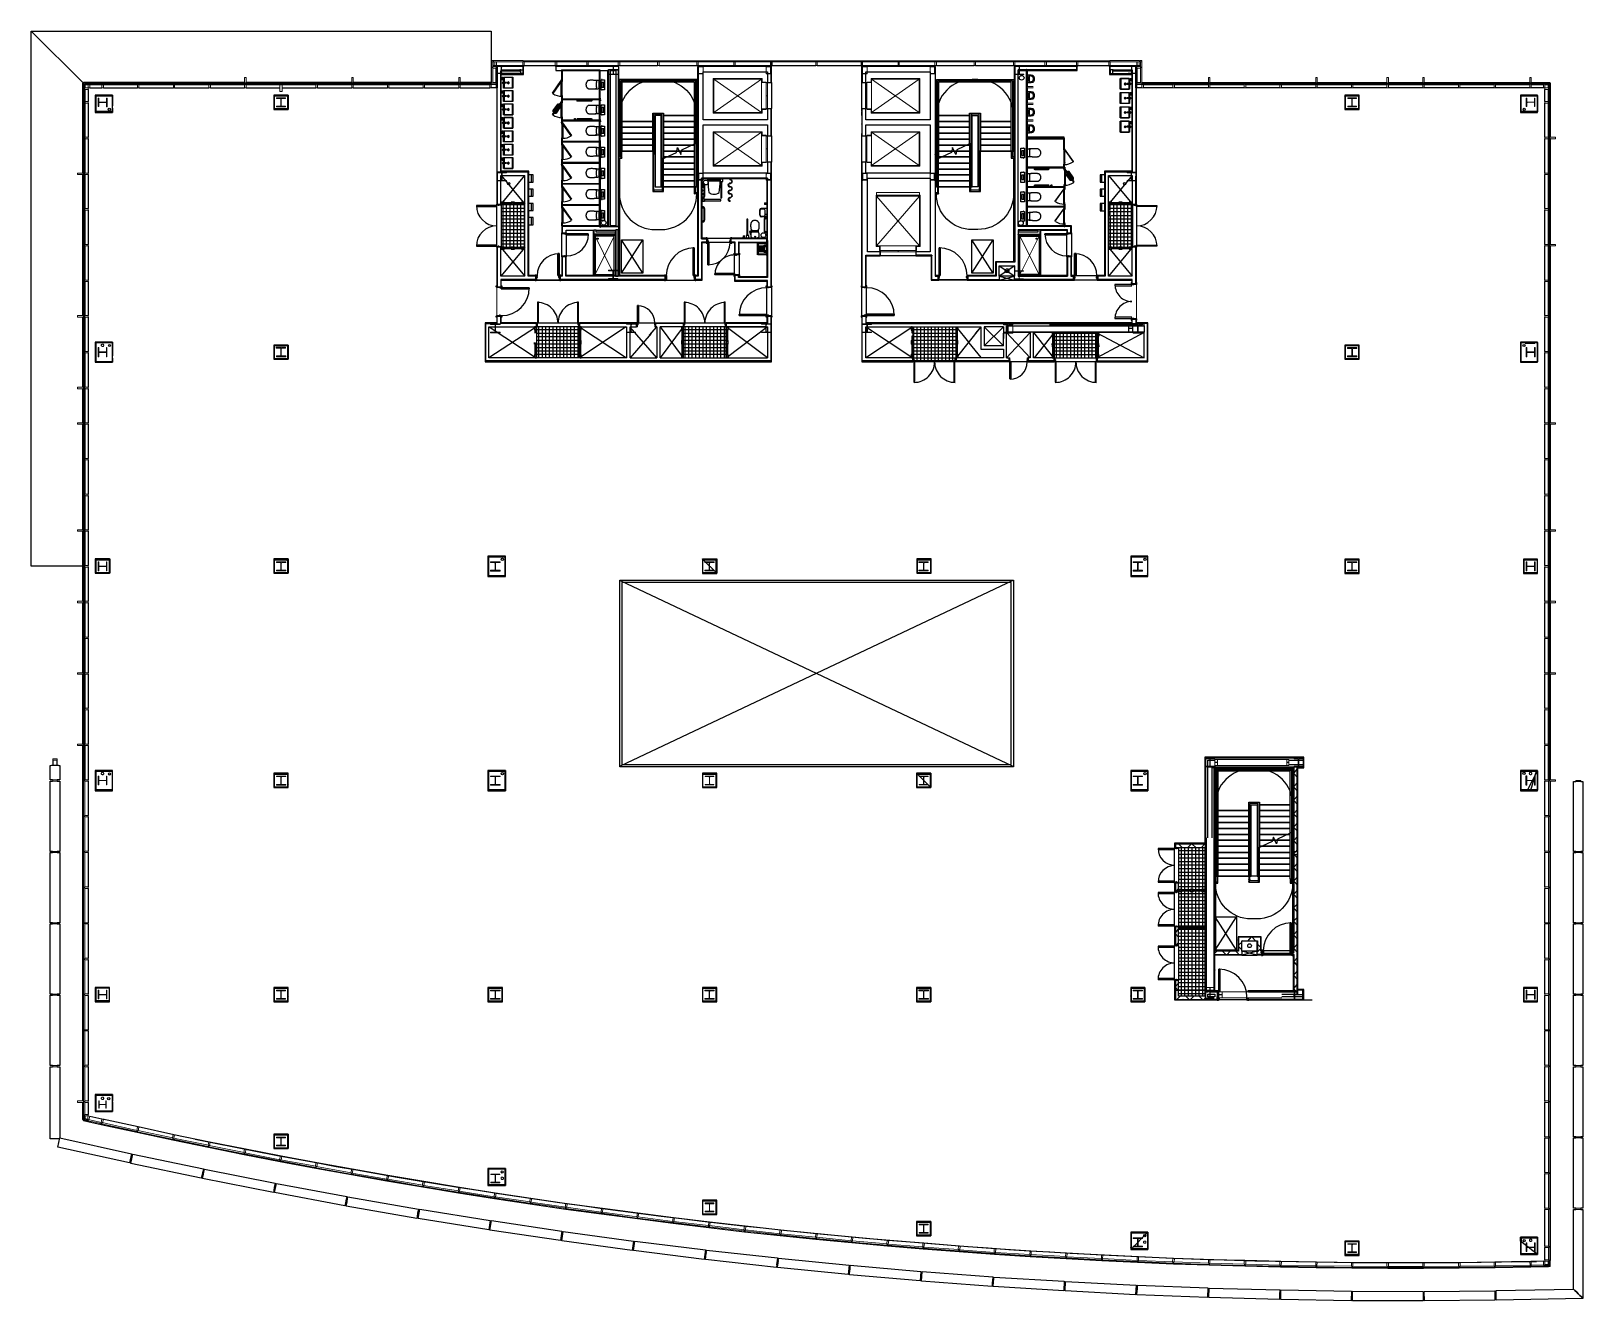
# Model space of a CAD drawing. Header units: metres. Extents: x 20.2 to 85.4, y 7.8 to 61.1.
import ezdxf

# ---------------------------------------------------------------- set-up
doc = ezdxf.new("R2010")
doc.units = ezdxf.units.M
for name, color, linetype, true_color in [('PDF_0', 231, 'Continuous', 0xff99ba), ('PDF_A-DETL', 72, 'Continuous', 0x52bf1d), ('PDF_A-DOOR', 132, 'Continuous', 0x00b8b8), ('PDF_A-DOOR-FRAM', 251, 'Continuous', 0x575757), ('PDF_A-GLAZ', 230, 'Continuous', 0xfe005f), ('PDF_A-GLAZ-CURT', 251, 'Continuous', 0x575757), ('PDF_A-Z9919-G-COL19', 9, 'Continuous', 0xc1c1c1), ('PDF_Q-SPCQ', 253, 'Continuous', 0xa6bf8e), ('PDF_S-BEAM', 41, 'Continuous', 0xffd9b0), ('PDF_S-COLS', 41, 'Continuous', 0xffd9b0)]:
    doc.layers.add(name, color=color, linetype=linetype, true_color=true_color)
for name, color, linetype in [('PDF_A-DETL-GENF', 7, 'Continuous'), ('PDF_A-FLOR-HRAL', 7, 'Continuous'), ('PDF_A-G25 JA12-G-BLDEXIST', 7, 'Continuous'), ('PDF_A-GENM', 7, 'Continuous'), ('PDF_A-GLAZ-CWMG', 7, 'Continuous'), ('PDF_G-IMPT', 7, 'Continuous'), ('PDF_P-SANR-FIXT', 7, 'Continuous'), ('PDF_Q-CASE', 7, 'Continuous')]:
    doc.layers.add(name, color=color, linetype=linetype)

msp = doc.modelspace()

# ---------------------------------------------------------------- linework, layer by layer
at = {"layer": 'PDF_0', "color": 7, "lineweight": 25}
msp.add_lwpolyline([(73.658, 20.414), (74.007, 20.414)], dxfattribs=at)
at = {"layer": 'PDF_A-DETL', "lineweight": 0}
for points in [[(23.233, 47.934), (23.233, 47.944), (23.222, 47.944), (23.222, 47.955), (23.212, 47.966), (23.201, 47.976), (23.191, 47.976), (23.18, 47.976), (23.17, 47.976), (23.159, 47.976), (23.148, 47.966), (23.138, 47.966), (23.138, 47.955), (23.127, 47.944), (23.127, 47.934), (23.127, 47.923), (23.127, 47.913), (23.138, 47.902), (23.148, 47.891), (23.159, 47.891), (23.159, 47.881), (23.17, 47.881), (23.18, 47.881), (23.191, 47.881), (23.201, 47.881), (23.212, 47.891), (23.222, 47.902), (23.222, 47.913), (23.233, 47.923)], [(23.233, 29.93), (23.233, 29.94), (23.222, 29.951), (23.222, 29.961), (23.212, 29.961), (23.212, 29.972), (23.201, 29.972), (23.191, 29.982), (23.18, 29.982), (23.17, 29.982), (23.159, 29.982), (23.159, 29.972), (23.148, 29.972), (23.138, 29.961), (23.138, 29.951), (23.127, 29.94), (23.127, 29.93), (23.127, 29.919), (23.138, 29.908), (23.138, 29.898), (23.148, 29.887), (23.159, 29.887), (23.17, 29.877), (23.18, 29.877), (23.191, 29.877), (23.201, 29.887), (23.212, 29.887), (23.212, 29.898), (23.222, 29.898), (23.222, 29.908), (23.233, 29.919)], [(83.237, 29.93), (83.237, 29.94), (83.237, 29.951), (83.226, 29.961), (83.216, 29.972), (83.205, 29.972), (83.194, 29.982), (83.184, 29.982), (83.173, 29.982), (83.163, 29.972), (83.152, 29.972), (83.141, 29.961), (83.141, 29.951), (83.141, 29.94), (83.131, 29.93), (83.141, 29.919), (83.141, 29.908), (83.141, 29.898), (83.152, 29.887), (83.163, 29.887), (83.173, 29.887), (83.173, 29.877), (83.184, 29.877), (83.194, 29.877), (83.205, 29.887), (83.216, 29.887), (83.226, 29.898), (83.237, 29.908), (83.237, 29.919)], [(23.233, 16.275), (23.233, 16.286), (23.222, 16.297), (23.222, 16.307), (23.212, 16.318), (23.201, 16.328), (23.191, 16.328), (23.18, 16.328), (23.17, 16.328), (23.159, 16.328), (23.148, 16.318), (23.138, 16.307), (23.127, 16.297), (23.127, 16.286), (23.127, 16.275), (23.127, 16.265), (23.138, 16.254), (23.138, 16.244), (23.148, 16.244), (23.159, 16.233), (23.17, 16.233), (23.18, 16.233), (23.191, 16.233), (23.201, 16.233), (23.212, 16.244), (23.222, 16.254), (23.222, 16.265)], [(40.02, 12.92), (40.02, 12.931), (40.02, 12.941), (40.01, 12.952), (39.999, 12.952), (39.988, 12.963), (39.978, 12.963), (39.967, 12.963), (39.957, 12.963), (39.946, 12.963), (39.935, 12.952), (39.925, 12.941), (39.925, 12.931), (39.925, 12.92), (39.925, 12.91), (39.925, 12.899), (39.925, 12.888), (39.935, 12.888), (39.935, 12.878), (39.946, 12.878), (39.957, 12.867), (39.967, 12.867), (39.978, 12.867), (39.988, 12.867), (39.999, 12.878), (40.01, 12.878), (40.02, 12.888), (40.02, 12.899), (40.02, 12.91)], [(67.021, 10.232), (67.021, 10.242), (67.021, 10.253), (67.021, 10.263), (67.011, 10.274), (67, 10.274), (67, 10.285), (66.989, 10.285), (66.979, 10.285), (66.968, 10.285), (66.958, 10.285), (66.947, 10.274), (66.937, 10.263), (66.926, 10.253), (66.926, 10.242), (66.926, 10.232), (66.926, 10.221), (66.937, 10.211), (66.937, 10.2), (66.947, 10.2), (66.947, 10.189), (66.958, 10.189), (66.968, 10.189), (66.979, 10.189), (66.989, 10.189), (67, 10.189), (67, 10.2), (67.011, 10.2), (67.021, 10.211), (67.021, 10.221)], [(83.237, 10.316), (83.237, 10.327), (83.237, 10.338), (83.226, 10.348), (83.216, 10.359), (83.205, 10.359), (83.194, 10.369), (83.184, 10.369), (83.173, 10.359), (83.163, 10.359), (83.152, 10.359), (83.152, 10.348), (83.141, 10.338), (83.141, 10.327), (83.141, 10.316), (83.141, 10.306), (83.141, 10.295), (83.152, 10.285), (83.152, 10.274), (83.163, 10.274), (83.173, 10.274), (83.184, 10.263), (83.194, 10.263), (83.205, 10.274), (83.216, 10.274), (83.226, 10.285), (83.237, 10.295), (83.237, 10.306)]]:
    msp.add_lwpolyline(points, close=True, dxfattribs=at)
msp.add_lwpolyline([(22.355, 38.641), (20.174, 38.641)], dxfattribs=at)
at = {"layer": 'PDF_A-DETL-GENF', "lineweight": 25}
for points in [[(50.785, 53.618), (50.785, 53.395)], [(50.806, 53.406), (50.806, 53.607)], [(50.859, 53.692), (51.092, 53.692)], [(50.859, 53.66), (50.965, 53.66)], [(51.007, 53.618), (51.007, 53.385)], [(50.965, 53.343), (50.859, 53.343)], [(51.081, 53.321), (50.859, 53.321)]]:
    msp.add_lwpolyline(points, dxfattribs=at)
msp.add_circle((51.054, 53.422), 0.0159, dxfattribs=at)
for centre, radius, start, end in [((50.864, 53.612), 0.0688, 90.00001, 179.99999), ((50.864, 53.602), 0.0582, 89.99995, 180.00005), ((50.97, 53.612), 0.037, 359.99993, 90.00007), ((50.864, 53.39), 0.0688, 180.00001, 269.99999), ((50.864, 53.401), 0.0582, 179.99995, 270.00005), ((50.97, 53.38), 0.037, 269.99993, 0.00007)]:
    msp.add_arc(centre, radius, start, end, dxfattribs=at)
at = {"layer": 'PDF_A-DOOR', "color": 7, "lineweight": 25}
for points in [[(39.745, 53.808), (38.888, 53.808), (38.888, 53.766), (39.745, 53.766)], [(67.476, 53.808), (67.476, 53.766), (66.619, 53.766), (66.619, 53.808)], [(42.666, 52.57), (42.666, 52.612), (43.587, 52.612), (43.587, 52.57)], [(42.666, 52.57), (43.587, 52.57), (43.587, 52.612), (42.666, 52.612)], [(48.541, 52.443), (48.541, 52.432), (48.604, 52.432), (48.572, 52.443)], [(48.657, 51.31), (48.657, 52.242), (48.615, 52.242), (48.615, 51.31)], [(48.657, 52.242), (48.657, 51.31), (48.615, 51.31), (48.615, 52.242)], [(62.777, 52.57), (63.698, 52.57), (63.698, 52.612), (62.777, 52.612)], [(63.698, 52.57), (62.777, 52.57), (62.777, 52.612), (63.698, 52.612)], [(39.745, 52.094), (39.745, 52.136), (38.888, 52.136), (38.888, 52.094)], [(42.306, 51.787), (42.306, 50.855), (42.359, 50.855), (42.359, 51.787)], [(42.306, 50.855), (42.306, 51.787), (42.359, 51.787), (42.359, 50.855)], [(47.99, 52.019), (47.99, 50.855), (48.033, 50.855), (48.033, 52.019)], [(47.99, 50.855), (47.99, 52.019), (48.033, 52.019), (48.033, 50.855)], [(58.374, 50.855), (58.331, 50.855), (58.331, 52.019), (58.374, 52.019)], [(58.374, 50.855), (58.374, 52.019), (58.331, 52.019), (58.331, 50.855)], [(64.089, 50.855), (64.026, 50.855), (64.026, 51.787), (64.089, 51.787)], [(64.089, 50.855), (64.089, 51.787), (64.026, 51.787), (64.026, 50.855)], [(66.619, 52.136), (67.476, 52.136), (67.476, 52.094), (66.619, 52.094)], [(49.737, 50.94), (49.737, 50.897), (48.911, 50.897), (48.911, 50.94)], [(49.737, 50.94), (48.911, 50.94), (48.911, 50.897), (49.737, 50.897)], [(39.745, 50.358), (39.724, 50.389), (39.724, 50.432), (39.745, 50.432)], [(39.935, 50.305), (39.935, 50.347), (41.1, 50.347), (41.1, 50.305)], [(39.935, 50.305), (41.1, 50.305), (41.1, 50.347), (39.935, 50.347)], [(41.354, 50.665), (41.354, 50.643), (41.396, 50.643), (41.417, 50.665)], [(46.794, 50.665), (46.794, 50.643), (46.837, 50.643), (46.858, 50.665)], [(48.107, 50.643), (48.107, 50.665), (48.043, 50.665), (48.075, 50.643)], [(58.321, 50.665), (58.289, 50.643), (58.257, 50.643), (58.257, 50.665)], [(59.57, 50.643), (59.538, 50.643), (59.506, 50.665), (59.57, 50.665)], [(65.031, 50.643), (64.989, 50.643), (64.968, 50.665), (65.031, 50.665)], [(66.429, 50.485), (65.719, 50.485), (65.719, 50.421), (66.429, 50.421)], [(41.449, 48.865), (41.491, 48.865), (41.491, 49.733), (41.449, 49.733)], [(43.174, 48.865), (43.174, 49.733), (43.132, 49.733), (43.132, 48.865)], [(45.704, 48.865), (45.662, 48.865), (45.662, 49.596), (45.704, 49.596)], [(45.704, 48.865), (45.704, 49.596), (45.662, 49.596), (45.662, 48.865)], [(47.62, 48.865), (47.662, 48.865), (47.662, 49.733), (47.62, 49.733)], [(49.345, 48.865), (49.345, 49.733), (49.303, 49.733), (49.303, 48.865)], [(39.724, 49.109), (39.724, 49.151), (39.745, 49.172), (39.745, 49.109)], [(51.092, 49.225), (51.092, 49.183), (49.927, 49.183), (49.927, 49.225)], [(51.092, 49.225), (49.927, 49.225), (49.927, 49.183), (51.092, 49.183)], [(56.437, 49.236), (55.272, 49.236), (55.272, 49.183), (56.437, 49.183)], [(55.272, 49.236), (56.437, 49.236), (56.437, 49.183), (55.272, 49.183)], [(66.429, 49.056), (66.429, 49.109), (65.719, 49.109), (65.719, 49.056)], [(57.273, 47.235), (57.273, 46.378), (57.315, 46.378), (57.315, 47.235)], [(58.998, 47.235), (58.956, 47.235), (58.956, 46.378), (58.998, 46.378)], [(61.348, 46.515), (61.348, 47.235), (61.306, 47.235), (61.306, 46.515)], [(61.348, 47.235), (61.348, 46.515), (61.306, 46.515), (61.306, 47.235)], [(63.211, 47.235), (63.211, 46.378), (63.253, 46.378), (63.253, 47.235)], [(64.936, 47.235), (64.894, 47.235), (64.894, 46.378), (64.936, 46.378)], [(68.228, 26.786), (67.529, 26.786), (67.529, 26.744), (68.228, 26.744)], [(68.228, 25.368), (68.228, 25.41), (67.529, 25.41), (67.529, 25.368)], [(68.228, 24.934), (67.529, 24.934), (67.529, 24.891), (68.228, 24.891)], [(68.228, 23.526), (68.228, 23.568), (67.529, 23.568), (67.529, 23.526)], [(73.076, 23.653), (73.076, 22.489), (73.118, 22.489), (73.118, 23.653)], [(73.076, 22.489), (73.076, 23.653), (73.118, 23.653), (73.118, 22.489)], [(68.228, 22.679), (67.529, 22.679), (67.529, 22.637), (68.228, 22.637)], [(70.091, 20.763), (70.091, 21.705), (70.133, 21.705), (70.133, 20.763), (70.133, 21.705), (70.091, 21.705)], [(68.228, 21.271), (68.228, 21.314), (67.529, 21.314), (67.529, 21.271)]]:
    msp.add_lwpolyline(points, close=True, dxfattribs=at)
at = {"layer": 'PDF_A-DOOR', "color": 251, "lineweight": 13, "true_color": 0x575757}
for points in [[(39.745, 53.766), (38.888, 53.766), (38.888, 53.808), (39.745, 53.808)], [(66.619, 53.766), (67.476, 53.766), (67.476, 53.808), (66.619, 53.808)], [(39.745, 52.136), (38.888, 52.136), (38.888, 52.094), (39.745, 52.094)], [(66.619, 52.136), (67.476, 52.136), (67.476, 52.094), (66.619, 52.094)], [(66.429, 50.421), (65.719, 50.421), (65.719, 50.485), (66.429, 50.485)], [(41.491, 48.865), (41.491, 49.733), (41.449, 49.733), (41.449, 48.865)], [(43.132, 48.865), (43.132, 49.733), (43.174, 49.733), (43.174, 48.865)], [(47.662, 48.865), (47.662, 49.733), (47.62, 49.733), (47.62, 48.865)], [(49.303, 48.865), (49.303, 49.733), (49.345, 49.733), (49.345, 48.865)], [(66.429, 49.109), (65.719, 49.109), (65.719, 49.056), (66.429, 49.056)], [(57.315, 47.235), (57.315, 46.378), (57.273, 46.378), (57.273, 47.235)], [(58.956, 47.235), (58.956, 46.378), (58.998, 46.378), (58.998, 47.235)], [(63.253, 47.235), (63.253, 46.378), (63.211, 46.378), (63.211, 47.235)], [(64.894, 47.235), (64.894, 46.378), (64.936, 46.378), (64.936, 47.235)], [(68.228, 26.744), (67.529, 26.744), (67.529, 26.786), (68.228, 26.786)], [(68.228, 25.41), (67.529, 25.41), (67.529, 25.368), (68.228, 25.368)], [(68.228, 24.891), (67.529, 24.891), (67.529, 24.934), (68.228, 24.934)], [(68.228, 23.568), (67.529, 23.568), (67.529, 23.526), (68.228, 23.526)], [(68.228, 22.637), (67.529, 22.637), (67.529, 22.679), (68.228, 22.679)], [(68.228, 21.314), (67.529, 21.314), (67.529, 21.271), (68.228, 21.271)]]:
    msp.add_lwpolyline(points, close=True, dxfattribs=at)
at = {"layer": 'PDF_A-DOOR', "color": 7, "lineweight": 25}
for points in [[(48.604, 52.242), (48.541, 52.242), (48.541, 52.221), (48.572, 52.221), (48.604, 52.231)], [(48.604, 52.422), (48.604, 52.422)], [(49.546, 52.432), (49.62, 52.432), (49.62, 52.443), (49.578, 52.443), (49.557, 52.432)], [(49.557, 52.231), (49.578, 52.221), (49.62, 52.221), (49.62, 52.242), (49.546, 52.242)], [(49.557, 52.422), (49.557, 52.422)], [(49.557, 52.242), (49.557, 52.242)], [(49.726, 51.734), (49.716, 51.755), (49.716, 51.797), (49.737, 51.797), (49.737, 51.723)], [(49.737, 51.734), (49.737, 51.734)], [(49.927, 51.723), (49.927, 51.797), (49.948, 51.797), (49.948, 51.755), (49.938, 51.734)], [(49.927, 51.734), (49.927, 51.734)], [(41.417, 50.866), (41.396, 50.876), (41.354, 50.876), (41.354, 50.855), (41.417, 50.855)], [(42.359, 50.855), (42.433, 50.855), (42.433, 50.876), (42.391, 50.876), (42.37, 50.866)], [(46.858, 50.866), (46.837, 50.876), (46.794, 50.876), (46.794, 50.855), (46.858, 50.855)], [(48.043, 50.855), (48.107, 50.855), (48.107, 50.876), (48.075, 50.876), (48.043, 50.866)], [(49.737, 50.887), (49.737, 50.813), (49.716, 50.813), (49.716, 50.855), (49.726, 50.887)], [(49.737, 50.876), (49.737, 50.876)], [(49.938, 50.887), (49.948, 50.855), (49.948, 50.813), (49.927, 50.813), (49.927, 50.887)], [(49.927, 50.876), (49.927, 50.876)], [(58.321, 50.855), (58.257, 50.855), (58.257, 50.876), (58.289, 50.876), (58.321, 50.866)], [(59.506, 50.866), (59.538, 50.876), (59.57, 50.876), (59.57, 50.855), (59.506, 50.855)], [(64.026, 50.855), (63.952, 50.855), (63.952, 50.876), (63.994, 50.876), (64.015, 50.866)], [(64.968, 50.866), (64.989, 50.876), (65.031, 50.876), (65.031, 50.855), (64.968, 50.855)], [(39.745, 50.368), (39.745, 50.368)], [(39.935, 50.358), (39.935, 50.432), (39.957, 50.432), (39.957, 50.389), (39.946, 50.358)], [(39.935, 50.368), (39.935, 50.368)], [(42.37, 50.665), (42.391, 50.643), (42.433, 50.643), (42.433, 50.665), (42.359, 50.665)], [(42.37, 50.855), (42.37, 50.855)], [(48.054, 50.855), (48.054, 50.855)], [(48.054, 50.665), (48.054, 50.665)], [(51.081, 50.358), (51.07, 50.389), (51.07, 50.432), (51.092, 50.432), (51.092, 50.358)], [(51.092, 50.368), (51.092, 50.368)], [(51.282, 50.358), (51.282, 50.432), (51.303, 50.432), (51.303, 50.389), (51.293, 50.358)], [(51.282, 50.368), (51.282, 50.368)], [(55.082, 50.358), (55.082, 50.432), (55.061, 50.432), (55.061, 50.389), (55.071, 50.358)], [(55.082, 50.368), (55.082, 50.368)], [(55.283, 50.358), (55.294, 50.389), (55.294, 50.432), (55.272, 50.432), (55.272, 50.358)], [(55.272, 50.368), (55.272, 50.368)], [(58.31, 50.855), (58.31, 50.855)], [(58.31, 50.665), (58.31, 50.665)], [(64.015, 50.665), (63.994, 50.643), (63.952, 50.643), (63.952, 50.665), (64.026, 50.665)], [(64.015, 50.855), (64.015, 50.855)], [(66.429, 50.485), (66.429, 50.559), (66.407, 50.559), (66.407, 50.516), (66.418, 50.495)], [(66.429, 50.495), (66.429, 50.495)], [(66.63, 50.495), (66.64, 50.516), (66.64, 50.559), (66.619, 50.559), (66.619, 50.485)], [(66.619, 50.495), (66.619, 50.495)], [(39.946, 49.172), (39.957, 49.151), (39.957, 49.109), (39.935, 49.109), (39.935, 49.172)], [(51.092, 49.172), (51.092, 49.109), (51.07, 49.109), (51.07, 49.151), (51.081, 49.172)], [(51.293, 49.172), (51.303, 49.151), (51.303, 49.109), (51.282, 49.109), (51.282, 49.172)], [(55.071, 49.172), (55.061, 49.151), (55.061, 49.109), (55.082, 49.109), (55.082, 49.172)], [(55.272, 49.172), (55.272, 49.109), (55.294, 49.109), (55.294, 49.151), (55.283, 49.172)], [(66.418, 49.045), (66.407, 49.013), (66.407, 48.982), (66.429, 48.982), (66.429, 49.045)], [(66.429, 49.035), (66.429, 49.035)], [(66.619, 49.045), (66.619, 48.982), (66.64, 48.982), (66.64, 49.013), (66.63, 49.045)], [(66.619, 49.035), (66.619, 49.035)], [(71.943, 22.499), (71.922, 22.51), (71.88, 22.51), (71.88, 22.489), (71.954, 22.489)], [(71.954, 22.298), (71.88, 22.298), (71.88, 22.277), (71.922, 22.277), (71.943, 22.298)], [(71.943, 22.489), (71.943, 22.489)], [(73.129, 22.489), (73.203, 22.489), (73.203, 22.51), (73.16, 22.51), (73.139, 22.499)], [(73.139, 22.298), (73.16, 22.277), (73.203, 22.277), (73.203, 22.298), (73.129, 22.298)], [(73.139, 22.489), (73.139, 22.489)], [(70.07, 20.541), (70.017, 20.541), (70.017, 20.562), (70.059, 20.562), (70.07, 20.552)], [(70.08, 20.403), (70.059, 20.393), (70.017, 20.393), (70.017, 20.414), (70.08, 20.414)], [(71.266, 20.414), (71.34, 20.414), (71.34, 20.393), (71.297, 20.393), (71.266, 20.403)], [(71.276, 20.414), (71.276, 20.414)]]:
    msp.add_lwpolyline(points, dxfattribs=at)
at = {"layer": 'PDF_A-DOOR', "lineweight": 0}
for points in [[(63.952, 50.866), (64.026, 50.866), (63.952, 50.866)], [(42.433, 50.665), (42.359, 50.665), (42.433, 50.665)], [(73.203, 22.298), (73.129, 22.298), (73.203, 22.298)], [(70.059, 20.509), (70.091, 20.509), (70.059, 20.509)]]:
    msp.add_lwpolyline(points, dxfattribs=at)
at = {"layer": 'PDF_A-DOOR', "color": 7, "lineweight": 25}
for points in [[(65.719, 50.479, 0.414214), (66.434, 49.765, 0.414214), (65.719, 49.05)], [(43.18, 49.723, 0.414214), (42.317, 48.86, 0.414214), (41.454, 49.723)], [(49.35, 49.723, 0.414214), (48.488, 48.86, 0.414214), (47.625, 49.723)], [(57.278, 46.367, 0.414214), (58.141, 47.23, 0.414214), (59.003, 46.367)], [(63.216, 46.367, 0.414214), (64.079, 47.23, 0.414214), (64.941, 46.367)], [(67.529, 24.928, 0.414214), (68.233, 24.224, 0.414214), (67.529, 23.521)], [(67.529, 22.674, 0.414214), (68.233, 21.97, 0.414214), (67.529, 21.266)]]:
    msp.add_lwpolyline(points, format="xyb", dxfattribs=at)
for centre, radius, start, end in [((39.75, 53.803), 0.863, 180, 270), ((66.624, 53.803), 0.863, 270, 0), ((39.75, 52.088), 0.863, 90, 180), ((66.624, 52.088), 0.863, 360, 90), ((42.672, 52.607), 0.926, 270, 0), ((48.62, 52.236), 0.926, 270, 0), ((63.703, 52.607), 0.926, 180, 270), ((42.365, 50.85), 0.926, 90, 180), ((48.038, 50.85), 1.17, 90, 180), ((49.742, 50.892), 0.831, 89.99998, 180.00002), ((58.337, 50.85), 1.17, 360, 90), ((64.031, 50.85), 0.926, 360, 90), ((39.941, 50.342), 1.17, 270, 0), ((51.097, 49.177), 1.17, 90, 180), ((55.278, 49.177), 1.17, 360, 90), ((45.667, 48.86), 0.725, 360, 90), ((61.311, 47.23), 0.725, 270, 0), ((68.233, 26.781), 0.704, 180, 270), ((68.233, 25.362), 0.704, 90, 180), ((73.123, 22.483), 1.17, 90, 180), ((70.096, 20.536), 1.17, 360, 90)]:
    msp.add_arc(centre, radius, start, end, dxfattribs=at)
at = {"layer": 'PDF_A-DOOR-FRAM', "lineweight": 13}
for points in [[(39.914, 53.819), (39.914, 53.851), (39.745, 53.851), (39.745, 53.819)], [(39.798, 53.798), (39.83, 53.798), (39.83, 53.819), (39.798, 53.819)], [(66.45, 53.851), (66.619, 53.851), (66.619, 53.819), (66.45, 53.819)], [(66.534, 53.798), (66.534, 53.819), (66.577, 53.819), (66.577, 53.798)], [(42.476, 52.612), (42.476, 52.655), (42.666, 52.655), (42.666, 52.612)], [(42.624, 52.602), (42.592, 52.602), (42.592, 52.612), (42.624, 52.612)], [(48.615, 52.242), (48.615, 52.432), (48.583, 52.432), (48.583, 52.242)], [(48.615, 52.284), (48.636, 52.284), (48.636, 52.316), (48.615, 52.316)], [(49.525, 52.284), (49.546, 52.284), (49.546, 52.316), (49.525, 52.316)], [(49.546, 52.432), (49.546, 52.242), (49.578, 52.242), (49.578, 52.432)], [(63.698, 52.612), (63.888, 52.612), (63.888, 52.655), (63.698, 52.655)], [(63.74, 52.612), (63.74, 52.602), (63.772, 52.602), (63.772, 52.612)], [(39.914, 52.051), (39.914, 52.083), (39.745, 52.083), (39.745, 52.051)], [(39.83, 52.104), (39.798, 52.104), (39.798, 52.083), (39.83, 52.083)], [(42.666, 51.691), (42.666, 51.66), (42.476, 51.66), (42.476, 51.691)], [(42.624, 51.691), (42.592, 51.691), (42.592, 51.702), (42.624, 51.702)], [(49.737, 51.723), (49.737, 51.755), (49.927, 51.755), (49.927, 51.723)], [(49.779, 51.723), (49.811, 51.723), (49.811, 51.702), (49.779, 51.702)], [(63.888, 51.691), (63.698, 51.691), (63.698, 51.66), (63.888, 51.66)], [(63.74, 51.702), (63.74, 51.691), (63.772, 51.691), (63.772, 51.702)], [(66.45, 52.083), (66.619, 52.083), (66.619, 52.051), (66.45, 52.051)], [(66.577, 52.104), (66.577, 52.083), (66.534, 52.083), (66.534, 52.104)], [(49.927, 50.897), (49.927, 50.866), (49.737, 50.866), (49.737, 50.897)], [(49.779, 50.908), (49.811, 50.908), (49.811, 50.897), (49.779, 50.897)], [(39.745, 50.358), (39.745, 50.389), (39.935, 50.389), (39.935, 50.358)], [(39.893, 50.336), (39.861, 50.336), (39.861, 50.358), (39.893, 50.358)], [(41.428, 50.665), (41.428, 50.855), (41.396, 50.855), (41.396, 50.665)], [(41.449, 50.813), (41.428, 50.813), (41.428, 50.781), (41.449, 50.781)], [(42.359, 50.813), (42.338, 50.813), (42.338, 50.781), (42.359, 50.781)], [(42.359, 50.855), (42.359, 50.665), (42.391, 50.665), (42.391, 50.855)], [(46.868, 50.665), (46.868, 50.855), (46.837, 50.855), (46.837, 50.665)], [(46.889, 50.813), (46.868, 50.813), (46.868, 50.781), (46.889, 50.781)], [(48.033, 50.813), (48.022, 50.813), (48.022, 50.781), (48.033, 50.781)], [(48.033, 50.855), (48.033, 50.665), (48.064, 50.665), (48.064, 50.855)], [(51.092, 50.358), (51.092, 50.389), (51.282, 50.389), (51.282, 50.358)], [(51.134, 50.358), (51.166, 50.358), (51.166, 50.336), (51.134, 50.336)], [(55.082, 50.358), (55.272, 50.358), (55.272, 50.389), (55.082, 50.389)], [(55.219, 50.336), (55.219, 50.358), (55.188, 50.358), (55.188, 50.336)], [(58.331, 50.665), (58.3, 50.665), (58.3, 50.855), (58.331, 50.855)], [(58.342, 50.813), (58.342, 50.781), (58.331, 50.781), (58.331, 50.813)], [(59.496, 50.813), (59.496, 50.781), (59.474, 50.781), (59.474, 50.813)], [(59.496, 50.855), (59.527, 50.855), (59.527, 50.665), (59.496, 50.665)], [(64.026, 50.665), (63.994, 50.665), (63.994, 50.855), (64.026, 50.855)], [(64.047, 50.802), (64.047, 50.749), (64.026, 50.749), (64.026, 50.802)], [(64.957, 50.802), (64.957, 50.749), (64.936, 50.749), (64.936, 50.802)], [(64.957, 50.855), (64.989, 50.855), (64.989, 50.665), (64.957, 50.665)], [(66.619, 50.485), (66.619, 50.516), (66.429, 50.516), (66.429, 50.485)], [(66.481, 50.464), (66.513, 50.464), (66.513, 50.485), (66.481, 50.485)], [(39.935, 49.183), (39.935, 49.151), (39.745, 49.151), (39.745, 49.183)], [(39.893, 49.183), (39.861, 49.183), (39.861, 49.204), (39.893, 49.204)], [(51.282, 49.183), (51.282, 49.151), (51.092, 49.151), (51.092, 49.183)], [(51.134, 49.204), (51.166, 49.204), (51.166, 49.183), (51.134, 49.183)], [(55.272, 49.183), (55.082, 49.183), (55.082, 49.151), (55.272, 49.151)], [(55.219, 49.183), (55.219, 49.204), (55.188, 49.204), (55.188, 49.183)], [(66.619, 49.024), (66.619, 49.056), (66.429, 49.056), (66.429, 49.024)], [(66.513, 49.066), (66.481, 49.066), (66.481, 49.056), (66.513, 49.056)], [(41.417, 48.706), (41.449, 48.706), (41.449, 48.865), (41.417, 48.865)], [(41.46, 48.791), (41.46, 48.823), (41.449, 48.823), (41.449, 48.791)], [(43.153, 48.823), (43.153, 48.791), (43.174, 48.791), (43.174, 48.823)], [(43.174, 48.706), (43.206, 48.706), (43.206, 48.865), (43.174, 48.865)], [(45.662, 48.706), (45.63, 48.706), (45.63, 48.865), (45.662, 48.865)], [(45.683, 48.823), (45.683, 48.791), (45.662, 48.791), (45.662, 48.823)], [(46.392, 48.823), (46.392, 48.791), (46.371, 48.791), (46.371, 48.823)], [(46.392, 48.865), (46.424, 48.865), (46.424, 48.706), (46.392, 48.706)], [(47.588, 48.706), (47.62, 48.706), (47.62, 48.865), (47.588, 48.865)], [(47.641, 48.791), (47.641, 48.823), (47.62, 48.823), (47.62, 48.791)], [(49.334, 48.823), (49.334, 48.791), (49.345, 48.791), (49.345, 48.823)], [(49.345, 48.706), (49.377, 48.706), (49.377, 48.865), (49.345, 48.865)], [(57.273, 47.405), (57.241, 47.405), (57.241, 47.235), (57.273, 47.235)], [(57.294, 47.288), (57.294, 47.32), (57.273, 47.32), (57.273, 47.288)], [(58.988, 47.32), (58.988, 47.288), (58.998, 47.288), (58.998, 47.32)], [(59.03, 47.405), (58.998, 47.405), (58.998, 47.235), (59.03, 47.235)], [(61.306, 47.235), (61.306, 47.405), (61.263, 47.405), (61.263, 47.235)], [(61.306, 47.288), (61.316, 47.288), (61.316, 47.32), (61.306, 47.32)], [(62.015, 47.288), (62.025, 47.288), (62.025, 47.32), (62.015, 47.32)], [(62.025, 47.405), (62.025, 47.235), (62.068, 47.235), (62.068, 47.405)], [(63.211, 47.405), (63.179, 47.405), (63.179, 47.235), (63.211, 47.235)], [(63.232, 47.288), (63.232, 47.32), (63.211, 47.32), (63.211, 47.288)], [(64.926, 47.32), (64.926, 47.288), (64.936, 47.288), (64.936, 47.32)], [(64.968, 47.405), (64.936, 47.405), (64.936, 47.235), (64.968, 47.235)], [(68.397, 26.786), (68.397, 26.818), (68.228, 26.818), (68.228, 26.786)], [(68.281, 26.765), (68.313, 26.765), (68.313, 26.786), (68.281, 26.786)], [(68.397, 25.336), (68.397, 25.368), (68.228, 25.368), (68.228, 25.336)], [(68.397, 24.944), (68.397, 24.976), (68.228, 24.976), (68.228, 24.944)], [(68.313, 25.389), (68.281, 25.389), (68.281, 25.368), (68.313, 25.368)], [(68.281, 24.923), (68.313, 24.923), (68.313, 24.944), (68.281, 24.944)], [(68.397, 23.484), (68.397, 23.515), (68.228, 23.515), (68.228, 23.484)], [(68.313, 23.536), (68.281, 23.536), (68.281, 23.515), (68.313, 23.515)], [(68.397, 22.69), (68.397, 22.721), (68.228, 22.721), (68.228, 22.69)], [(68.281, 22.669), (68.313, 22.669), (68.313, 22.69), (68.281, 22.69)], [(71.954, 22.298), (71.954, 22.489), (71.922, 22.489), (71.922, 22.298)], [(71.975, 22.446), (71.954, 22.446), (71.954, 22.415), (71.975, 22.415)], [(73.129, 22.446), (73.107, 22.446), (73.107, 22.415), (73.129, 22.415)], [(73.129, 22.489), (73.129, 22.298), (73.16, 22.298), (73.16, 22.489)], [(68.397, 21.24), (68.397, 21.271), (68.228, 21.271), (68.228, 21.24)], [(68.313, 21.282), (68.281, 21.282), (68.281, 21.271), (68.313, 21.271)], [(70.112, 20.499), (70.112, 20.467), (70.091, 20.467), (70.091, 20.499)], [(71.255, 20.499), (71.255, 20.467), (71.244, 20.467), (71.244, 20.499)]]:
    msp.add_lwpolyline(points, close=True, dxfattribs=at)
for points in [[(70.091, 20.509), (70.091, 20.414), (70.059, 20.414), (70.059, 20.541), (70.07, 20.541)], [(71.287, 20.509), (71.287, 20.414), (71.255, 20.414), (71.255, 20.509)]]:
    msp.add_lwpolyline(points, dxfattribs=at)
at = {"layer": 'PDF_A-FLOR-HRAL', "lineweight": 25}
for points in [[(48.181, 54.285), (48.054, 54.285), (48.054, 54.496), (48.054, 54.591), (48.054, 56.391), (48.107, 56.412), (48.107, 57.735), (48.107, 59.037), (44.953, 59.037), (44.953, 57.439), (44.953, 56.084), (44.953, 55.936), (44.953, 55.84), (44.878, 55.84)], [(48.054, 56.391), (48.054, 57.735), (48.054, 58.984), (45.005, 58.984), (45.005, 57.439), (45.005, 56.084), (44.995, 56.084), (44.984, 56.084), (44.974, 56.084), (44.963, 56.084), (44.953, 56.084)], [(58.268, 55.756), (58.268, 57.735), (58.268, 59.037), (61.411, 59.037), (61.411, 57.439), (61.411, 56.084), (61.359, 56.084), (61.359, 57.439), (61.359, 58.984), (58.31, 58.984), (58.31, 57.735), (58.31, 55.788)], [(46.35, 56.084), (46.339, 56.084), (46.328, 56.084), (46.318, 56.084), (46.307, 56.084), (46.297, 56.084), (46.297, 57.439), (46.297, 57.682), (46.752, 57.682), (46.752, 55.788), (46.699, 55.756), (46.699, 54.591), (46.71, 54.591), (46.72, 54.591), (46.731, 54.591), (46.741, 54.591), (46.752, 54.591), (46.752, 55.788)], [(46.699, 55.756), (46.699, 57.64), (46.35, 57.64), (46.35, 57.439), (46.35, 56.084), (46.35, 55.946), (46.339, 55.957), (46.328, 55.957), (46.318, 55.957), (46.307, 55.957), (46.307, 55.946), (46.297, 55.946)], [(59.612, 56.391), (59.612, 57.682), (60.067, 57.682), (60.067, 57.439), (60.067, 56.084), (60.046, 56.084), (60.035, 56.084), (60.025, 56.084)], [(60.035, 56.084), (60.014, 56.084), (60.014, 57.439), (60.014, 57.64), (59.665, 57.64), (59.665, 56.412), (59.612, 56.391), (59.612, 54.591), (59.633, 54.591), (59.644, 54.591), (59.665, 54.591), (59.665, 56.412)], [(44.878, 55.788), (45.005, 55.788), (45.005, 55.936), (45.005, 56.084)], [(44.953, 56.084), (44.953, 56.084)], [(45.005, 56.084), (45.005, 56.084)], [(46.297, 56.084), (46.297, 55.946), (46.297, 54.39), (46.752, 54.39), (46.741, 54.39), (46.741, 54.401), (46.731, 54.412), (46.72, 54.412), (46.72, 54.422), (46.71, 54.422), (46.71, 54.433), (46.699, 54.433), (46.699, 54.443), (46.35, 54.443), (46.35, 55.946)], [(46.35, 56.084), (46.35, 56.084)], [(48.107, 56.412), (48.107, 54.591), (48.096, 54.591), (48.086, 54.591), (48.075, 54.591), (48.064, 54.591)], [(60.014, 56.084), (60.014, 55.946), (60.014, 54.443), (59.665, 54.443), (59.665, 54.433), (59.654, 54.433), (59.654, 54.422), (59.644, 54.422), (59.644, 54.412), (59.633, 54.412), (59.633, 54.401), (59.623, 54.401), (59.623, 54.39), (59.612, 54.39), (60.067, 54.39), (60.067, 55.946), (60.067, 56.084)], [(61.359, 56.084), (61.359, 55.946), (61.359, 55.788), (61.486, 55.788)], [(61.359, 56.084), (61.359, 56.084)], [(61.486, 55.84), (61.411, 55.84), (61.411, 55.946), (61.411, 56.084)], [(45.005, 55.936), (44.995, 55.936), (44.984, 55.936), (44.974, 55.936), (44.963, 55.936), (44.953, 55.936)], [(44.953, 55.84), (44.953, 55.83), (44.963, 55.83), (44.963, 55.819), (44.974, 55.819), (44.974, 55.809), (44.984, 55.809), (44.984, 55.798), (44.995, 55.798), (44.995, 55.788), (45.005, 55.788)], [(60.014, 55.946), (60.025, 55.957), (60.035, 55.957), (60.046, 55.957), (60.057, 55.957), (60.057, 55.946), (60.067, 55.946)], [(61.411, 55.946), (61.411, 55.957), (61.401, 55.957), (61.39, 55.957), (61.38, 55.957), (61.369, 55.957), (61.369, 55.946), (61.359, 55.946)], [(61.359, 55.788), (61.369, 55.788), (61.369, 55.798), (61.38, 55.798), (61.38, 55.809), (61.39, 55.809), (61.39, 55.819), (61.401, 55.819), (61.401, 55.83), (61.411, 55.83), (61.411, 55.84)], [(46.35, 54.443), (46.35, 54.433), (46.339, 54.433), (46.339, 54.422), (46.328, 54.422), (46.328, 54.412), (46.318, 54.412), (46.318, 54.401), (46.307, 54.401), (46.307, 54.39), (46.297, 54.39)], [(46.699, 54.591), (46.699, 54.496), (46.699, 54.443)], [(46.699, 54.496), (46.71, 54.496), (46.71, 54.486), (46.72, 54.486), (46.731, 54.486), (46.741, 54.486), (46.741, 54.496), (46.752, 54.496)], [(46.752, 54.39), (46.752, 54.496), (46.752, 54.591)], [(48.054, 54.591), (48.054, 54.591)], [(48.107, 54.496), (48.096, 54.496), (48.086, 54.496), (48.075, 54.496), (48.064, 54.496), (48.054, 54.496)], [(48.054, 54.285), (48.054, 54.295), (48.064, 54.295), (48.064, 54.306), (48.075, 54.306), (48.075, 54.316), (48.086, 54.316), (48.086, 54.327), (48.096, 54.327), (48.096, 54.337), (48.107, 54.337)], [(48.181, 54.337), (48.107, 54.337), (48.107, 54.496), (48.107, 54.591)], [(58.268, 54.591), (58.268, 54.496), (58.268, 54.337), (58.183, 54.337)], [(58.183, 54.285), (58.31, 54.285), (58.31, 54.496), (58.31, 54.591)], [(58.31, 54.496), (58.3, 54.496), (58.289, 54.496), (58.278, 54.496), (58.268, 54.496)], [(58.268, 54.337), (58.268, 54.327), (58.278, 54.327), (58.278, 54.316), (58.289, 54.316), (58.289, 54.306), (58.3, 54.306), (58.3, 54.295), (58.31, 54.295), (58.31, 54.285)], [(59.612, 54.591), (59.612, 54.496), (59.612, 54.39)], [(59.612, 54.496), (59.623, 54.496), (59.623, 54.486), (59.633, 54.486), (59.644, 54.486), (59.654, 54.486), (59.654, 54.496), (59.665, 54.496)], [(59.665, 54.443), (59.665, 54.496), (59.665, 54.591)], [(60.067, 54.39), (60.057, 54.39), (60.057, 54.401), (60.046, 54.401), (60.046, 54.412), (60.035, 54.412), (60.035, 54.422), (60.025, 54.422), (60.025, 54.433), (60.014, 54.433), (60.014, 54.443)], [(39.978, 53.935), (39.925, 53.935), (39.914, 53.925), (39.914, 53.861), (39.925, 53.861), (39.978, 53.861)], [(40.062, 53.914), (40.062, 53.925), (40.052, 53.935), (39.999, 53.935)], [(39.999, 53.861), (40.052, 53.861), (40.062, 53.861), (40.062, 53.872)], [(40.391, 53.914), (40.01, 53.914)], [(40.01, 53.872), (40.391, 53.872)], [(40.401, 53.935), (40.348, 53.935), (40.348, 53.925), (40.348, 53.914)], [(40.348, 53.872), (40.348, 53.861), (40.401, 53.861)], [(40.496, 53.914), (40.496, 53.925), (40.486, 53.935), (40.433, 53.935)], [(40.433, 53.861), (40.486, 53.861), (40.496, 53.861), (40.496, 53.872)], [(40.825, 53.914), (40.443, 53.914)], [(40.443, 53.872), (40.825, 53.872)], [(40.835, 53.935), (40.782, 53.935), (40.782, 53.925), (40.782, 53.914)], [(40.782, 53.872), (40.782, 53.861), (40.835, 53.861)], [(40.92, 53.925), (40.92, 53.935), (40.867, 53.935)], [(40.867, 53.861), (40.92, 53.861)], [(65.508, 53.935), (65.455, 53.935), (65.444, 53.925)], [(65.444, 53.861), (65.455, 53.861), (65.508, 53.861)], [(65.592, 53.914), (65.592, 53.925), (65.582, 53.935), (65.529, 53.935)], [(65.529, 53.861), (65.582, 53.861), (65.592, 53.861), (65.592, 53.872)], [(65.92, 53.914), (65.539, 53.914)], [(65.539, 53.872), (65.92, 53.872)], [(65.942, 53.935), (65.878, 53.935), (65.878, 53.925), (65.878, 53.914)], [(65.878, 53.872), (65.878, 53.861), (65.931, 53.861)], [(66.026, 53.914), (66.026, 53.925), (66.016, 53.935), (65.963, 53.935)], [(65.963, 53.861), (66.016, 53.861), (66.026, 53.861), (66.026, 53.872)], [(66.354, 53.914), (65.973, 53.914)], [(65.973, 53.872), (66.354, 53.872)], [(66.365, 53.935), (66.312, 53.935), (66.312, 53.925), (66.312, 53.914)], [(66.312, 53.872), (66.312, 53.861), (66.365, 53.861)], [(66.45, 53.925), (66.45, 53.935), (66.397, 53.935)], [(66.397, 53.861), (66.45, 53.861)], [(39.978, 52.051), (39.925, 52.051), (39.914, 52.041), (39.914, 51.977), (39.925, 51.967), (39.978, 51.967)], [(40.062, 52.03), (40.062, 52.041), (40.052, 52.051), (39.999, 52.051)], [(39.999, 51.967), (40.052, 51.967), (40.062, 51.977), (40.062, 51.988)], [(40.391, 52.03), (40.01, 52.03)], [(40.01, 51.988), (40.391, 51.988)], [(40.401, 52.051), (40.348, 52.051), (40.348, 52.041), (40.348, 52.03)], [(40.348, 51.988), (40.348, 51.977), (40.348, 51.967), (40.401, 51.967)], [(40.496, 52.03), (40.496, 52.041), (40.486, 52.051), (40.433, 52.051)], [(40.433, 51.967), (40.486, 51.967), (40.496, 51.977), (40.496, 51.988)], [(40.825, 52.03), (40.443, 52.03)], [(40.443, 51.988), (40.825, 51.988)], [(40.835, 52.051), (40.782, 52.051), (40.782, 52.041), (40.782, 52.03)], [(40.782, 51.988), (40.782, 51.977), (40.782, 51.967), (40.835, 51.967)], [(40.92, 52.041), (40.92, 52.051), (40.867, 52.051)], [(40.867, 51.967), (40.92, 51.967), (40.92, 51.977)], [(65.508, 52.051), (65.455, 52.051), (65.444, 52.041)], [(65.444, 51.977), (65.455, 51.967), (65.508, 51.967)], [(65.592, 52.03), (65.592, 52.041), (65.582, 52.051), (65.529, 52.051)], [(65.529, 51.967), (65.582, 51.967), (65.592, 51.977), (65.592, 51.988)], [(65.92, 52.03), (65.539, 52.03)], [(65.539, 51.988), (65.92, 51.988)], [(65.942, 52.051), (65.878, 52.051), (65.878, 52.041), (65.878, 52.03)], [(65.878, 51.988), (65.878, 51.977), (65.878, 51.967), (65.931, 51.967)], [(66.026, 52.03), (66.026, 52.041), (66.016, 52.051), (65.963, 52.051)], [(65.963, 51.967), (66.016, 51.967), (66.026, 51.977), (66.026, 51.988)], [(66.354, 52.03), (65.973, 52.03)], [(65.973, 51.988), (66.354, 51.988)], [(66.365, 52.051), (66.312, 52.051), (66.312, 52.041), (66.312, 52.03)], [(66.312, 51.988), (66.312, 51.977), (66.312, 51.967), (66.365, 51.967)], [(66.45, 52.041), (66.45, 52.051), (66.397, 52.051)], [(66.397, 51.967), (66.45, 51.967), (66.45, 51.977)], [(41.407, 48.643), (41.407, 48.696), (41.396, 48.706), (41.333, 48.706), (41.333, 48.696), (41.333, 48.643)], [(41.333, 48.622), (41.333, 48.558), (41.343, 48.558)], [(41.343, 48.601), (41.343, 48.442)], [(41.386, 48.558), (41.396, 48.558), (41.407, 48.558), (41.407, 48.611)], [(41.386, 48.442), (41.386, 48.601)], [(43.291, 48.643), (43.291, 48.696), (43.28, 48.706), (43.227, 48.706), (43.217, 48.696), (43.217, 48.643)], [(43.217, 48.622), (43.217, 48.558), (43.227, 48.558)], [(43.227, 48.601), (43.227, 48.071)], [(43.227, 48.558), (43.227, 48.558)], [(43.27, 48.558), (43.28, 48.558), (43.291, 48.558), (43.291, 48.611)], [(43.27, 48.071), (43.27, 48.601)], [(47.577, 48.643), (47.577, 48.696), (47.567, 48.706), (47.514, 48.706), (47.503, 48.696), (47.503, 48.643)], [(47.503, 48.622), (47.503, 48.558), (47.514, 48.558), (47.525, 48.558)], [(47.525, 48.601), (47.525, 48.071)], [(47.577, 48.611), (47.577, 48.558), (47.567, 48.558)], [(47.567, 48.071), (47.567, 48.601)], [(49.462, 48.643), (49.462, 48.696), (49.462, 48.706), (49.398, 48.706), (49.387, 48.696), (49.387, 48.643)], [(49.387, 48.622), (49.387, 48.558), (49.398, 48.558), (49.409, 48.558)], [(49.409, 48.601), (49.409, 48.071)], [(49.451, 48.558), (49.462, 48.558), (49.462, 48.611)], [(49.451, 48.071), (49.451, 48.601)], [(57.167, 48.706), (57.156, 48.696), (57.156, 48.643)], [(57.156, 48.622), (57.156, 48.569), (57.167, 48.558), (57.178, 48.558)], [(57.178, 48.611), (57.178, 48.442)], [(57.178, 48.325), (57.178, 48.071)], [(57.231, 48.643), (57.231, 48.696), (57.22, 48.706)], [(57.231, 48.622), (57.231, 48.569), (57.22, 48.558)], [(57.22, 48.421), (57.22, 48.611)], [(57.22, 48.082), (57.22, 48.336)], [(59.051, 48.706), (59.041, 48.696), (59.041, 48.643)], [(59.041, 48.622), (59.041, 48.569), (59.051, 48.558), (59.062, 48.558)], [(59.062, 48.611), (59.062, 48.071)], [(59.104, 48.558), (59.115, 48.558), (59.115, 48.569), (59.115, 48.622)], [(59.104, 48.082), (59.104, 48.611)], [(59.115, 48.643), (59.115, 48.696), (59.115, 48.706)], [(63.158, 48.4), (63.158, 48.452), (63.147, 48.463), (63.094, 48.463), (63.084, 48.452), (63.084, 48.4)], [(63.084, 48.378), (63.084, 48.315), (63.094, 48.315)], [(63.094, 48.357), (63.094, 47.955)], [(63.094, 48.315), (63.094, 48.315)], [(63.137, 48.315), (63.147, 48.315), (63.158, 48.315), (63.158, 48.368)], [(63.137, 47.955), (63.137, 48.357)], [(65.042, 48.4), (65.042, 48.452), (65.031, 48.463), (64.978, 48.463), (64.968, 48.452), (64.968, 48.4)], [(64.968, 48.378), (64.968, 48.315), (64.978, 48.315), (64.989, 48.315)], [(64.989, 48.357), (64.989, 47.955)], [(65.042, 48.368), (65.042, 48.315), (65.031, 48.315)], [(65.031, 47.955), (65.031, 48.357)], [(41.343, 47.976), (41.333, 47.976), (41.333, 47.987), (41.333, 48.04), (41.333, 48.029), (41.343, 48.029), (41.343, 48.018), (41.354, 48.018), (41.354, 48.008), (41.364, 48.008), (41.375, 48.008), (41.375, 48.018), (41.386, 48.018), (41.396, 48.018), (41.396, 48.029), (41.407, 48.029), (41.407, 48.04), (41.407, 47.987), (41.396, 47.976), (41.386, 47.976)], [(41.343, 48.029), (41.343, 47.5)], [(41.386, 47.5), (41.386, 48.029)], [(43.217, 48.061), (43.217, 48.114), (43.227, 48.124)], [(43.217, 48.04), (43.217, 47.987), (43.227, 47.976)], [(43.227, 48.029), (43.227, 47.5)], [(43.227, 47.976), (43.227, 47.976)], [(43.291, 48.061), (43.291, 48.114), (43.28, 48.124), (43.27, 48.124)], [(43.27, 47.976), (43.28, 47.976), (43.291, 47.987), (43.291, 48.04)], [(43.27, 47.5), (43.27, 48.029)], [(47.525, 48.124), (47.514, 48.124), (47.503, 48.114), (47.503, 48.061)], [(47.503, 48.04), (47.503, 47.987), (47.514, 47.976), (47.525, 47.976)], [(47.525, 48.029), (47.525, 47.5)], [(47.577, 48.061), (47.577, 48.114), (47.567, 48.124)], [(47.577, 48.04), (47.577, 47.987), (47.567, 47.976)], [(47.567, 47.5), (47.567, 48.029)], [(49.409, 48.124), (49.398, 48.124), (49.387, 48.114), (49.387, 48.061)], [(49.387, 48.04), (49.387, 47.987), (49.398, 47.976), (49.409, 47.976)], [(49.409, 48.029), (49.409, 47.5)], [(49.462, 48.061), (49.462, 48.114), (49.462, 48.124), (49.451, 48.124)], [(49.451, 47.976), (49.462, 47.976), (49.462, 47.987), (49.462, 48.04)], [(49.451, 47.5), (49.451, 48.029)], [(57.178, 48.124), (57.167, 48.124), (57.156, 48.114), (57.156, 48.061)], [(57.156, 48.04), (57.156, 47.987), (57.167, 47.976), (57.178, 47.976)], [(57.178, 48.029), (57.178, 47.5)], [(57.231, 48.061), (57.231, 48.114), (57.22, 48.124)], [(57.231, 48.04), (57.231, 47.987), (57.22, 47.976)], [(57.22, 47.5), (57.22, 48.029)], [(59.062, 48.124), (59.051, 48.124), (59.041, 48.114), (59.041, 48.061)], [(59.041, 48.04), (59.041, 47.987), (59.051, 47.976), (59.062, 47.976)], [(59.062, 48.029), (59.062, 47.5)], [(59.115, 48.061), (59.115, 48.114), (59.115, 48.124), (59.104, 48.124)], [(59.104, 47.976), (59.115, 47.976), (59.115, 47.987), (59.115, 48.04)], [(59.104, 47.5), (59.104, 48.029)], [(63.084, 47.944), (63.084, 47.997), (63.094, 48.008)], [(63.084, 47.923), (63.084, 47.86), (63.094, 47.86)], [(63.094, 47.902), (63.094, 47.5)], [(63.094, 47.86), (63.094, 47.86)], [(63.158, 47.944), (63.158, 47.997), (63.147, 48.008), (63.137, 48.008)], [(63.137, 47.86), (63.147, 47.86), (63.158, 47.86), (63.158, 47.913)], [(63.137, 47.5), (63.137, 47.902)], [(64.989, 48.008), (64.978, 48.008), (64.968, 47.997), (64.968, 47.944)], [(64.968, 47.923), (64.968, 47.86), (64.978, 47.86), (64.989, 47.86)], [(64.989, 47.902), (64.989, 47.5)], [(65.042, 47.944), (65.042, 47.997), (65.031, 48.008)], [(65.042, 47.913), (65.042, 47.86), (65.031, 47.86)], [(65.031, 47.5), (65.031, 47.902)], [(41.343, 47.542), (41.333, 47.542), (41.333, 47.489)], [(41.333, 47.458), (41.333, 47.405)], [(41.407, 47.489), (41.407, 47.542), (41.396, 47.542), (41.386, 47.542)], [(41.396, 47.405), (41.407, 47.405), (41.407, 47.458)], [(43.217, 47.489), (43.217, 47.542), (43.227, 47.542)], [(43.217, 47.458), (43.217, 47.405)], [(43.291, 47.489), (43.291, 47.542), (43.28, 47.542), (43.27, 47.542)], [(43.28, 47.405), (43.291, 47.405), (43.291, 47.458)], [(47.525, 47.542), (47.514, 47.542), (47.503, 47.542), (47.503, 47.489)], [(47.503, 47.458), (47.503, 47.405), (47.514, 47.405)], [(47.577, 47.489), (47.577, 47.542), (47.567, 47.542)], [(47.577, 47.458), (47.577, 47.405)], [(49.409, 47.542), (49.398, 47.542), (49.387, 47.542), (49.387, 47.489)], [(49.387, 47.458), (49.387, 47.405), (49.398, 47.405)], [(49.462, 47.489), (49.462, 47.542), (49.451, 47.542)], [(49.462, 47.458), (49.462, 47.405)], [(57.178, 47.553), (57.167, 47.553), (57.156, 47.542), (57.156, 47.489)], [(57.156, 47.468), (57.156, 47.405), (57.167, 47.405)], [(57.231, 47.489), (57.231, 47.542), (57.22, 47.553)], [(57.22, 47.405), (57.231, 47.405), (57.231, 47.458)], [(59.062, 47.553), (59.051, 47.553), (59.041, 47.542), (59.041, 47.489)], [(59.041, 47.468), (59.041, 47.405), (59.051, 47.405)], [(59.115, 47.489), (59.115, 47.542), (59.115, 47.553), (59.104, 47.553)], [(59.115, 47.458), (59.115, 47.405)], [(63.084, 47.489), (63.084, 47.542), (63.094, 47.553)], [(63.084, 47.468), (63.084, 47.405), (63.094, 47.405)], [(63.158, 47.489), (63.158, 47.542), (63.147, 47.553), (63.137, 47.553)], [(63.147, 47.405), (63.158, 47.405), (63.158, 47.458)], [(64.989, 47.553), (64.978, 47.553), (64.968, 47.542), (64.968, 47.489)], [(64.968, 47.468), (64.968, 47.405), (64.978, 47.405)], [(64.978, 47.405), (64.978, 47.405)], [(65.042, 47.489), (65.042, 47.542), (65.031, 47.553)], [(65.031, 47.405), (65.042, 47.405), (65.042, 47.458)], [(71.742, 26.797), (71.742, 28.67), (71.393, 28.67), (71.393, 28.469), (71.393, 25.622), (71.34, 25.622), (71.34, 28.469), (71.34, 28.723), (71.795, 28.723), (71.795, 26.818)], [(73.097, 25.505), (73.086, 25.505), (73.086, 27.421)], [(73.139, 27.453), (73.139, 25.505)], [(69.911, 25.325), (70.038, 25.325), (70.038, 25.463), (70.038, 25.622)], [(69.995, 25.622), (69.995, 25.463), (69.995, 25.368), (69.911, 25.368)], [(70.038, 25.463), (70.038, 25.473), (70.027, 25.473), (70.017, 25.473), (70.006, 25.473), (69.995, 25.473), (69.995, 25.463)], [(71.34, 25.622), (71.34, 25.463), (71.34, 25.368), (71.795, 25.368), (71.795, 25.537), (71.795, 25.622)], [(71.34, 25.368), (71.34, 25.378), (71.35, 25.378), (71.35, 25.389), (71.361, 25.389), (71.361, 25.399), (71.371, 25.399), (71.371, 25.41), (71.382, 25.41), (71.382, 25.421), (71.393, 25.421), (71.393, 25.463), (71.393, 25.622)], [(71.34, 25.622), (71.34, 25.622)], [(71.34, 25.463), (71.35, 25.463), (71.35, 25.473), (71.361, 25.473), (71.371, 25.473), (71.382, 25.473), (71.382, 25.463), (71.393, 25.463)], [(71.742, 25.622), (71.742, 25.537), (71.742, 25.421), (71.393, 25.421)], [(71.742, 25.537), (71.753, 25.526), (71.763, 25.526), (71.774, 25.526), (71.784, 25.526), (71.784, 25.537), (71.795, 25.537)], [(73.086, 25.622), (73.086, 25.611)], [(73.086, 25.526), (73.086, 25.325), (73.213, 25.325)], [(73.139, 25.611), (73.139, 25.622)], [(73.139, 25.368), (73.139, 25.526)], [(73.139, 25.505), (73.139, 25.505)], [(68.461, 25.05), (68.408, 25.05), (68.397, 25.05), (68.397, 24.987), (68.408, 24.976), (68.461, 24.976)], [(68.545, 25.039), (68.545, 25.05), (68.535, 25.05), (68.482, 25.05)], [(68.482, 24.976), (68.535, 24.976), (68.545, 24.987), (68.545, 24.997)], [(68.926, 25.039), (68.492, 25.039)], [(68.492, 24.997), (68.926, 24.997)], [(68.937, 25.05), (68.884, 25.05), (68.874, 25.05), (68.874, 25.039)], [(68.874, 24.997), (68.874, 24.987), (68.884, 24.976), (68.937, 24.976)], [(69.022, 25.039), (69.022, 25.05), (69.011, 25.05), (68.958, 25.05)], [(68.958, 24.976), (69.011, 24.976), (69.022, 24.987), (69.022, 24.997)], [(69.403, 25.039), (68.969, 25.039)], [(68.969, 24.997), (69.403, 24.997)], [(69.413, 25.05), (69.36, 25.05), (69.35, 25.05), (69.35, 25.039)], [(69.35, 24.997), (69.35, 24.987), (69.36, 24.976), (69.413, 24.976)], [(69.435, 24.976), (69.487, 24.976), (69.498, 24.987), (69.498, 25.05), (69.487, 25.05), (69.435, 25.05)], [(69.995, 25.368), (69.995, 25.357), (70.006, 25.357), (70.006, 25.346), (70.017, 25.346), (70.017, 25.336), (70.027, 25.336), (70.038, 25.325)], [(71.795, 25.368), (71.784, 25.368), (71.784, 25.378), (71.774, 25.378), (71.774, 25.389), (71.763, 25.389), (71.763, 25.399), (71.753, 25.399), (71.753, 25.41), (71.742, 25.41), (71.742, 25.421)], [(73.213, 25.368), (73.139, 25.368), (73.129, 25.368), (73.129, 25.357), (73.118, 25.357), (73.118, 25.346), (73.107, 25.346), (73.107, 25.336), (73.097, 25.336), (73.097, 25.325), (73.086, 25.325)], [(68.461, 23.484), (68.408, 23.484), (68.397, 23.473), (68.397, 23.409), (68.408, 23.409), (68.461, 23.409)], [(68.545, 23.462), (68.545, 23.473), (68.535, 23.484), (68.482, 23.484)], [(68.937, 23.484), (68.884, 23.484), (68.874, 23.473), (68.874, 23.462)], [(69.022, 23.462), (69.022, 23.473), (69.011, 23.484), (68.958, 23.484)], [(69.413, 23.484), (69.36, 23.484), (69.35, 23.473), (69.35, 23.462)], [(69.435, 23.409), (69.487, 23.409), (69.498, 23.409), (69.498, 23.473), (69.487, 23.484), (69.435, 23.484)], [(68.482, 23.409), (68.535, 23.409), (68.545, 23.409), (68.545, 23.42)], [(68.926, 23.462), (68.492, 23.462)], [(68.492, 23.42), (68.926, 23.42)], [(68.874, 23.42), (68.874, 23.409), (68.884, 23.409), (68.937, 23.409)], [(68.958, 23.409), (69.011, 23.409), (69.022, 23.409), (69.022, 23.42)], [(69.403, 23.462), (68.969, 23.462)], [(68.969, 23.42), (69.403, 23.42)], [(69.35, 23.42), (69.35, 23.409), (69.36, 23.409), (69.413, 23.409)], [(73.086, 22.298), (73.086, 22.489)]]:
    msp.add_lwpolyline(points, dxfattribs=at)
for points in [[(58.31, 55.788), (58.268, 55.756), (58.268, 54.591), (58.31, 54.591)], [(39.946, 53.893), (39.946, 53.882), (39.946, 53.872), (39.957, 53.872), (39.957, 53.861), (39.967, 53.861), (39.978, 53.861), (39.978, 53.851), (39.988, 53.851), (39.999, 53.851), (39.999, 53.861), (40.01, 53.861), (40.02, 53.872), (40.02, 53.882), (40.02, 53.893), (40.031, 53.893), (40.031, 53.903), (40.02, 53.903), (40.02, 53.914), (40.02, 53.925), (40.01, 53.925), (39.999, 53.925), (39.999, 53.935), (39.988, 53.935), (39.978, 53.935), (39.967, 53.935), (39.967, 53.925), (39.957, 53.925), (39.957, 53.914), (39.946, 53.914), (39.946, 53.903)], [(40.38, 53.893), (40.38, 53.882), (40.38, 53.872), (40.391, 53.872), (40.391, 53.861), (40.401, 53.861), (40.412, 53.851), (40.422, 53.851), (40.433, 53.851), (40.433, 53.861), (40.443, 53.861), (40.443, 53.872), (40.454, 53.872), (40.454, 53.882), (40.454, 53.893), (40.454, 53.903), (40.454, 53.914), (40.443, 53.925), (40.433, 53.925), (40.433, 53.935), (40.422, 53.935), (40.412, 53.935), (40.401, 53.935), (40.401, 53.925), (40.391, 53.925), (40.391, 53.914), (40.38, 53.914), (40.38, 53.903)], [(40.814, 53.893), (40.814, 53.882), (40.814, 53.872), (40.825, 53.872), (40.825, 53.861), (40.835, 53.861), (40.835, 53.851), (40.846, 53.851), (40.856, 53.851), (40.867, 53.851), (40.867, 53.861), (40.877, 53.861), (40.877, 53.872), (40.888, 53.872), (40.888, 53.882), (40.888, 53.893), (40.888, 53.903), (40.888, 53.914), (40.877, 53.914), (40.877, 53.925), (40.867, 53.925), (40.867, 53.935), (40.856, 53.935), (40.846, 53.935), (40.835, 53.935), (40.835, 53.925), (40.825, 53.925), (40.825, 53.914), (40.814, 53.914), (40.814, 53.903)], [(65.476, 53.893), (65.476, 53.882), (65.476, 53.872), (65.486, 53.872), (65.486, 53.861), (65.497, 53.861), (65.508, 53.861), (65.508, 53.851), (65.518, 53.851), (65.529, 53.851), (65.529, 53.861), (65.539, 53.861), (65.55, 53.872), (65.55, 53.882), (65.561, 53.882), (65.561, 53.893), (65.561, 53.903), (65.55, 53.903), (65.55, 53.914), (65.55, 53.925), (65.539, 53.925), (65.529, 53.925), (65.529, 53.935), (65.518, 53.935), (65.508, 53.935), (65.497, 53.935), (65.497, 53.925), (65.486, 53.925), (65.486, 53.914), (65.476, 53.914), (65.476, 53.903)], [(65.91, 53.893), (65.91, 53.882), (65.91, 53.872), (65.92, 53.872), (65.92, 53.861), (65.931, 53.861), (65.942, 53.851), (65.952, 53.851), (65.963, 53.851), (65.963, 53.861), (65.973, 53.861), (65.973, 53.872), (65.984, 53.872), (65.984, 53.882), (65.984, 53.893), (65.984, 53.903), (65.984, 53.914), (65.984, 53.925), (65.973, 53.925), (65.963, 53.925), (65.963, 53.935), (65.952, 53.935), (65.942, 53.935), (65.931, 53.935), (65.931, 53.925), (65.92, 53.925), (65.92, 53.914), (65.91, 53.914), (65.91, 53.903)], [(66.344, 53.893), (66.344, 53.882), (66.344, 53.872), (66.354, 53.872), (66.354, 53.861), (66.365, 53.861), (66.365, 53.851), (66.376, 53.851), (66.386, 53.851), (66.397, 53.851), (66.397, 53.861), (66.407, 53.861), (66.407, 53.872), (66.418, 53.872), (66.418, 53.882), (66.418, 53.893), (66.418, 53.903), (66.418, 53.914), (66.407, 53.914), (66.407, 53.925), (66.397, 53.925), (66.397, 53.935), (66.386, 53.935), (66.376, 53.935), (66.365, 53.935), (66.365, 53.925), (66.354, 53.925), (66.354, 53.914), (66.344, 53.914), (66.344, 53.903)], [(39.946, 52.009), (39.946, 51.998), (39.946, 51.988), (39.957, 51.988), (39.957, 51.977), (39.967, 51.977), (39.967, 51.967), (39.978, 51.967), (39.988, 51.967), (39.999, 51.967), (39.999, 51.977), (40.01, 51.977), (40.02, 51.977), (40.02, 51.988), (40.02, 51.998), (40.031, 52.009), (40.02, 52.019), (40.02, 52.03), (40.02, 52.041), (40.01, 52.041), (39.999, 52.041), (39.999, 52.051), (39.988, 52.051), (39.978, 52.051), (39.967, 52.051), (39.967, 52.041), (39.957, 52.041), (39.957, 52.03), (39.946, 52.03), (39.946, 52.019)], [(40.38, 52.009), (40.38, 51.998), (40.38, 51.988), (40.391, 51.988), (40.391, 51.977), (40.401, 51.977), (40.401, 51.967), (40.412, 51.967), (40.422, 51.967), (40.433, 51.967), (40.433, 51.977), (40.443, 51.977), (40.454, 51.988), (40.454, 51.998), (40.454, 52.009), (40.454, 52.019), (40.454, 52.03), (40.443, 52.03), (40.443, 52.041), (40.433, 52.041), (40.433, 52.051), (40.422, 52.051), (40.412, 52.051), (40.401, 52.051), (40.401, 52.041), (40.391, 52.041), (40.391, 52.03), (40.38, 52.03), (40.38, 52.019)], [(40.814, 52.009), (40.814, 51.998), (40.814, 51.988), (40.825, 51.988), (40.825, 51.977), (40.835, 51.977), (40.835, 51.967), (40.846, 51.967), (40.856, 51.967), (40.867, 51.967), (40.867, 51.977), (40.877, 51.977), (40.877, 51.988), (40.888, 51.988), (40.888, 51.998), (40.888, 52.009), (40.888, 52.019), (40.888, 52.03), (40.877, 52.03), (40.877, 52.041), (40.867, 52.041), (40.867, 52.051), (40.856, 52.051), (40.846, 52.051), (40.835, 52.051), (40.835, 52.041), (40.825, 52.041), (40.825, 52.03), (40.814, 52.03), (40.814, 52.019)], [(65.476, 52.009), (65.476, 51.998), (65.476, 51.988), (65.486, 51.988), (65.486, 51.977), (65.497, 51.977), (65.497, 51.967), (65.508, 51.967), (65.518, 51.967), (65.529, 51.967), (65.529, 51.977), (65.539, 51.977), (65.55, 51.977), (65.55, 51.988), (65.55, 51.998), (65.561, 51.998), (65.561, 52.009), (65.561, 52.019), (65.55, 52.019), (65.55, 52.03), (65.55, 52.041), (65.539, 52.041), (65.529, 52.041), (65.529, 52.051), (65.518, 52.051), (65.508, 52.051), (65.497, 52.041), (65.486, 52.041), (65.486, 52.03), (65.476, 52.03), (65.476, 52.019)], [(65.91, 52.009), (65.91, 51.998), (65.91, 51.988), (65.92, 51.988), (65.92, 51.977), (65.931, 51.977), (65.931, 51.967), (65.942, 51.967), (65.952, 51.967), (65.963, 51.967), (65.963, 51.977), (65.973, 51.977), (65.984, 51.988), (65.984, 51.998), (65.984, 52.009), (65.984, 52.019), (65.984, 52.03), (65.973, 52.041), (65.963, 52.041), (65.963, 52.051), (65.952, 52.051), (65.942, 52.051), (65.931, 52.051), (65.931, 52.041), (65.92, 52.041), (65.92, 52.03), (65.91, 52.03), (65.91, 52.019)], [(66.344, 52.009), (66.344, 51.998), (66.344, 51.988), (66.354, 51.988), (66.354, 51.977), (66.365, 51.977), (66.365, 51.967), (66.376, 51.967), (66.386, 51.967), (66.397, 51.967), (66.397, 51.977), (66.407, 51.977), (66.407, 51.988), (66.418, 51.988), (66.418, 51.998), (66.418, 52.009), (66.418, 52.019), (66.418, 52.03), (66.407, 52.03), (66.407, 52.041), (66.397, 52.041), (66.397, 52.051), (66.386, 52.051), (66.376, 52.051), (66.365, 52.051), (66.365, 52.041), (66.354, 52.041), (66.354, 52.03), (66.344, 52.03), (66.344, 52.019)], [(41.364, 48.59), (41.375, 48.59), (41.386, 48.59), (41.386, 48.601), (41.396, 48.601), (41.396, 48.611), (41.407, 48.611), (41.407, 48.622), (41.407, 48.632), (41.407, 48.643), (41.407, 48.654), (41.396, 48.654), (41.396, 48.664), (41.386, 48.664), (41.375, 48.664), (41.364, 48.664), (41.354, 48.664), (41.343, 48.664), (41.343, 48.654), (41.333, 48.654), (41.333, 48.643), (41.333, 48.632), (41.333, 48.622), (41.333, 48.611), (41.333, 48.601), (41.343, 48.601), (41.343, 48.59), (41.354, 48.59)], [(43.248, 48.59), (43.259, 48.59), (43.27, 48.59), (43.27, 48.601), (43.28, 48.601), (43.28, 48.611), (43.291, 48.611), (43.291, 48.622), (43.291, 48.632), (43.291, 48.643), (43.291, 48.654), (43.28, 48.654), (43.28, 48.664), (43.27, 48.664), (43.259, 48.664), (43.248, 48.664), (43.238, 48.664), (43.227, 48.664), (43.227, 48.654), (43.217, 48.654), (43.217, 48.643), (43.217, 48.632), (43.217, 48.622), (43.217, 48.611), (43.217, 48.601), (43.227, 48.601), (43.227, 48.59), (43.238, 48.59)], [(47.546, 48.59), (47.556, 48.59), (47.567, 48.601), (47.577, 48.601), (47.577, 48.611), (47.577, 48.622), (47.577, 48.632), (47.577, 48.643), (47.577, 48.654), (47.567, 48.654), (47.567, 48.664), (47.556, 48.664), (47.546, 48.664), (47.535, 48.664), (47.525, 48.664), (47.514, 48.664), (47.514, 48.654), (47.503, 48.654), (47.503, 48.643), (47.503, 48.632), (47.503, 48.622), (47.503, 48.611), (47.514, 48.601), (47.525, 48.601), (47.525, 48.59), (47.535, 48.59)], [(49.43, 48.59), (49.44, 48.59), (49.451, 48.59), (49.451, 48.601), (49.462, 48.601), (49.462, 48.611), (49.462, 48.622), (49.462, 48.632), (49.462, 48.643), (49.462, 48.654), (49.451, 48.654), (49.451, 48.664), (49.44, 48.664), (49.43, 48.664), (49.419, 48.664), (49.409, 48.664), (49.398, 48.664), (49.398, 48.654), (49.387, 48.654), (49.387, 48.643), (49.387, 48.632), (49.387, 48.622), (49.387, 48.611), (49.398, 48.611), (49.398, 48.601), (49.409, 48.601), (49.409, 48.59), (49.419, 48.59)], [(57.199, 48.59), (57.209, 48.59), (57.209, 48.601), (57.22, 48.601), (57.231, 48.611), (57.231, 48.622), (57.231, 48.632), (57.231, 48.643), (57.231, 48.654), (57.22, 48.654), (57.22, 48.664), (57.209, 48.664), (57.199, 48.664), (57.199, 48.675), (57.188, 48.675), (57.188, 48.664), (57.178, 48.664), (57.167, 48.664), (57.167, 48.654), (57.156, 48.654), (57.156, 48.643), (57.156, 48.632), (57.156, 48.622), (57.156, 48.611), (57.167, 48.601), (57.178, 48.601), (57.178, 48.59), (57.188, 48.59)], [(59.083, 48.59), (59.093, 48.59), (59.104, 48.601), (59.115, 48.601), (59.115, 48.611), (59.115, 48.622), (59.115, 48.632), (59.115, 48.643), (59.115, 48.654), (59.104, 48.654), (59.104, 48.664), (59.093, 48.664), (59.083, 48.664), (59.083, 48.675), (59.072, 48.675), (59.072, 48.664), (59.062, 48.664), (59.051, 48.664), (59.051, 48.654), (59.041, 48.654), (59.041, 48.643), (59.041, 48.632), (59.041, 48.622), (59.041, 48.611), (59.051, 48.611), (59.051, 48.601), (59.062, 48.601), (59.062, 48.59), (59.072, 48.59)], [(63.116, 48.347), (63.126, 48.347), (63.137, 48.347), (63.147, 48.357), (63.147, 48.368), (63.158, 48.368), (63.158, 48.378), (63.158, 48.389), (63.158, 48.4), (63.158, 48.41), (63.147, 48.41), (63.147, 48.421), (63.137, 48.421), (63.126, 48.421), (63.116, 48.421), (63.105, 48.421), (63.094, 48.421), (63.094, 48.41), (63.084, 48.41), (63.084, 48.4), (63.084, 48.389), (63.084, 48.378), (63.084, 48.368), (63.084, 48.357), (63.094, 48.357), (63.094, 48.347), (63.105, 48.347)], [(65.01, 48.347), (65.021, 48.347), (65.031, 48.347), (65.031, 48.357), (65.042, 48.357), (65.042, 48.368), (65.042, 48.378), (65.042, 48.389), (65.042, 48.4), (65.042, 48.41), (65.031, 48.41), (65.031, 48.421), (65.021, 48.421), (65.01, 48.421), (65, 48.421), (64.989, 48.421), (64.978, 48.421), (64.978, 48.41), (64.968, 48.41), (64.968, 48.4), (64.968, 48.389), (64.968, 48.378), (64.968, 48.368), (64.968, 48.357), (64.978, 48.357), (64.989, 48.347), (65, 48.347)], [(43.248, 48.008), (43.259, 48.008), (43.259, 48.018), (43.27, 48.018), (43.28, 48.018), (43.28, 48.029), (43.291, 48.029), (43.291, 48.04), (43.291, 48.05), (43.291, 48.061), (43.291, 48.071), (43.28, 48.071), (43.28, 48.082), (43.27, 48.082), (43.27, 48.093), (43.259, 48.093), (43.248, 48.093), (43.238, 48.093), (43.238, 48.082), (43.227, 48.082), (43.217, 48.082), (43.217, 48.071), (43.217, 48.061), (43.217, 48.05), (43.217, 48.04), (43.217, 48.029), (43.227, 48.029), (43.227, 48.018), (43.238, 48.018), (43.238, 48.008)], [(47.546, 48.008), (47.556, 48.008), (47.556, 48.018), (47.567, 48.018), (47.567, 48.029), (47.577, 48.029), (47.577, 48.04), (47.577, 48.05), (47.577, 48.061), (47.577, 48.071), (47.567, 48.082), (47.556, 48.082), (47.556, 48.093), (47.546, 48.093), (47.535, 48.093), (47.525, 48.093), (47.525, 48.082), (47.514, 48.082), (47.514, 48.071), (47.503, 48.071), (47.503, 48.061), (47.503, 48.05), (47.503, 48.04), (47.503, 48.029), (47.514, 48.029), (47.514, 48.018), (47.525, 48.018), (47.535, 48.018), (47.535, 48.008)], [(49.43, 48.008), (49.44, 48.008), (49.44, 48.018), (49.451, 48.018), (49.451, 48.029), (49.462, 48.029), (49.462, 48.04), (49.462, 48.05), (49.462, 48.061), (49.462, 48.071), (49.462, 48.082), (49.451, 48.082), (49.44, 48.082), (49.44, 48.093), (49.43, 48.093), (49.419, 48.093), (49.409, 48.093), (49.409, 48.082), (49.398, 48.082), (49.398, 48.071), (49.387, 48.071), (49.387, 48.061), (49.387, 48.05), (49.387, 48.04), (49.387, 48.029), (49.398, 48.029), (49.398, 48.018), (49.409, 48.018), (49.419, 48.018), (49.419, 48.008)], [(57.199, 48.008), (57.199, 48.018), (57.209, 48.018), (57.22, 48.018), (57.22, 48.029), (57.231, 48.029), (57.231, 48.04), (57.231, 48.05), (57.231, 48.061), (57.231, 48.071), (57.22, 48.082), (57.209, 48.082), (57.209, 48.093), (57.199, 48.093), (57.188, 48.093), (57.178, 48.093), (57.178, 48.082), (57.167, 48.082), (57.156, 48.071), (57.156, 48.061), (57.156, 48.05), (57.156, 48.04), (57.156, 48.029), (57.167, 48.029), (57.167, 48.018), (57.178, 48.018), (57.188, 48.018), (57.188, 48.008)], [(59.083, 48.008), (59.083, 48.018), (59.093, 48.018), (59.104, 48.018), (59.104, 48.029), (59.115, 48.029), (59.115, 48.04), (59.115, 48.05), (59.115, 48.061), (59.115, 48.071), (59.115, 48.082), (59.104, 48.082), (59.093, 48.093), (59.083, 48.093), (59.072, 48.093), (59.062, 48.093), (59.062, 48.082), (59.051, 48.082), (59.051, 48.071), (59.041, 48.071), (59.041, 48.061), (59.041, 48.05), (59.041, 48.04), (59.041, 48.029), (59.051, 48.029), (59.051, 48.018), (59.062, 48.018), (59.072, 48.018), (59.072, 48.008)], [(63.116, 47.891), (63.126, 47.891), (63.137, 47.891), (63.147, 47.902), (63.147, 47.913), (63.158, 47.913), (63.158, 47.923), (63.158, 47.934), (63.158, 47.944), (63.158, 47.955), (63.147, 47.955), (63.147, 47.966), (63.137, 47.966), (63.126, 47.966), (63.116, 47.966), (63.105, 47.966), (63.094, 47.966), (63.094, 47.955), (63.084, 47.955), (63.084, 47.944), (63.084, 47.934), (63.084, 47.923), (63.084, 47.913), (63.084, 47.902), (63.094, 47.902), (63.094, 47.891), (63.105, 47.891)], [(65.01, 47.891), (65.021, 47.891), (65.031, 47.891), (65.031, 47.902), (65.042, 47.902), (65.042, 47.913), (65.042, 47.923), (65.042, 47.934), (65.042, 47.944), (65.042, 47.955), (65.031, 47.955), (65.031, 47.966), (65.021, 47.966), (65.01, 47.966), (65, 47.966), (64.989, 47.966), (64.978, 47.966), (64.978, 47.955), (64.968, 47.955), (64.968, 47.944), (64.968, 47.934), (64.968, 47.923), (64.968, 47.913), (64.968, 47.902), (64.978, 47.902), (64.989, 47.891), (65, 47.891)], [(41.364, 47.436), (41.375, 47.436), (41.386, 47.436), (41.396, 47.447), (41.396, 47.458), (41.407, 47.458), (41.407, 47.468), (41.407, 47.479), (41.407, 47.489), (41.396, 47.5), (41.396, 47.51), (41.386, 47.51), (41.375, 47.51), (41.364, 47.51), (41.354, 47.51), (41.343, 47.51), (41.343, 47.5), (41.333, 47.5), (41.333, 47.489), (41.333, 47.479), (41.333, 47.468), (41.333, 47.458), (41.333, 47.447), (41.343, 47.447), (41.343, 47.436), (41.354, 47.436)], [(43.248, 47.436), (43.259, 47.436), (43.27, 47.436), (43.28, 47.436), (43.28, 47.447), (43.291, 47.458), (43.291, 47.468), (43.291, 47.479), (43.291, 47.489), (43.291, 47.5), (43.28, 47.5), (43.28, 47.51), (43.27, 47.51), (43.259, 47.51), (43.248, 47.51), (43.238, 47.51), (43.227, 47.51), (43.227, 47.5), (43.217, 47.5), (43.217, 47.489), (43.217, 47.479), (43.217, 47.468), (43.217, 47.458), (43.217, 47.447), (43.227, 47.447), (43.227, 47.436), (43.238, 47.436)], [(47.546, 47.436), (47.556, 47.436), (47.567, 47.436), (47.567, 47.447), (47.577, 47.447), (47.577, 47.458), (47.577, 47.468), (47.577, 47.479), (47.577, 47.489), (47.577, 47.5), (47.567, 47.5), (47.567, 47.51), (47.556, 47.51), (47.546, 47.51), (47.535, 47.51), (47.525, 47.51), (47.514, 47.51), (47.514, 47.5), (47.503, 47.5), (47.503, 47.489), (47.503, 47.479), (47.503, 47.468), (47.503, 47.458), (47.503, 47.447), (47.514, 47.447), (47.525, 47.436), (47.535, 47.436)], [(49.43, 47.436), (49.44, 47.436), (49.451, 47.436), (49.451, 47.447), (49.462, 47.447), (49.462, 47.458), (49.462, 47.468), (49.462, 47.479), (49.462, 47.489), (49.462, 47.5), (49.451, 47.5), (49.451, 47.51), (49.44, 47.51), (49.43, 47.51), (49.419, 47.51), (49.409, 47.51), (49.398, 47.51), (49.398, 47.5), (49.387, 47.489), (49.387, 47.479), (49.387, 47.468), (49.387, 47.458), (49.398, 47.458), (49.398, 47.447), (49.409, 47.447), (49.409, 47.436), (49.419, 47.436)], [(57.199, 47.436), (57.209, 47.436), (57.22, 47.436), (57.22, 47.447), (57.231, 47.447), (57.231, 47.458), (57.231, 47.468), (57.231, 47.479), (57.231, 47.489), (57.231, 47.5), (57.22, 47.5), (57.22, 47.51), (57.209, 47.51), (57.199, 47.51), (57.188, 47.51), (57.178, 47.51), (57.167, 47.51), (57.167, 47.5), (57.156, 47.5), (57.156, 47.489), (57.156, 47.479), (57.156, 47.468), (57.156, 47.458), (57.156, 47.447), (57.167, 47.447), (57.178, 47.436), (57.188, 47.436)], [(59.083, 47.436), (59.093, 47.436), (59.104, 47.436), (59.104, 47.447), (59.115, 47.447), (59.115, 47.458), (59.115, 47.468), (59.115, 47.479), (59.115, 47.489), (59.115, 47.5), (59.104, 47.5), (59.104, 47.51), (59.093, 47.51), (59.083, 47.51), (59.072, 47.51), (59.062, 47.51), (59.051, 47.51), (59.051, 47.5), (59.041, 47.5), (59.041, 47.489), (59.041, 47.479), (59.041, 47.468), (59.041, 47.458), (59.051, 47.458), (59.051, 47.447), (59.062, 47.447), (59.062, 47.436), (59.072, 47.436)], [(63.116, 47.436), (63.126, 47.436), (63.137, 47.436), (63.147, 47.447), (63.147, 47.458), (63.158, 47.458), (63.158, 47.468), (63.158, 47.479), (63.158, 47.489), (63.158, 47.5), (63.147, 47.5), (63.147, 47.51), (63.137, 47.51), (63.126, 47.51), (63.116, 47.51), (63.105, 47.51), (63.094, 47.51), (63.094, 47.5), (63.084, 47.5), (63.084, 47.489), (63.084, 47.479), (63.084, 47.468), (63.084, 47.458), (63.084, 47.447), (63.094, 47.447), (63.094, 47.436), (63.105, 47.436)], [(65.01, 47.436), (65.021, 47.436), (65.031, 47.436), (65.031, 47.447), (65.042, 47.447), (65.042, 47.458), (65.042, 47.468), (65.042, 47.479), (65.042, 47.489), (65.042, 47.5), (65.031, 47.5), (65.031, 47.51), (65.021, 47.51), (65.01, 47.51), (65, 47.51), (64.989, 47.51), (64.978, 47.51), (64.978, 47.5), (64.968, 47.5), (64.968, 47.489), (64.968, 47.479), (64.968, 47.468), (64.968, 47.458), (64.968, 47.447), (64.978, 47.447), (64.989, 47.436), (65, 47.436)], [(73.086, 27.421), (73.086, 28.776), (73.086, 30.025), (70.038, 30.025), (70.038, 28.469), (70.038, 25.622), (69.995, 25.622), (69.995, 28.469), (69.995, 30.067), (73.139, 30.067), (73.139, 28.776), (73.139, 27.453)], [(71.795, 26.818), (71.742, 26.797), (71.742, 25.622), (71.795, 25.622)], [(68.514, 25.018), (68.514, 25.029), (68.503, 25.029), (68.503, 25.039), (68.503, 25.05), (68.492, 25.05), (68.482, 25.05), (68.482, 25.061), (68.471, 25.061), (68.461, 25.061), (68.461, 25.05), (68.45, 25.05), (68.44, 25.05), (68.44, 25.039), (68.44, 25.029), (68.429, 25.029), (68.429, 25.018), (68.429, 25.008), (68.44, 24.997), (68.44, 24.987), (68.45, 24.987), (68.45, 24.976), (68.461, 24.976), (68.471, 24.976), (68.482, 24.976), (68.492, 24.976), (68.492, 24.987), (68.503, 24.987), (68.503, 24.997), (68.514, 25.008)], [(68.99, 25.018), (68.99, 25.029), (68.979, 25.029), (68.979, 25.039), (68.979, 25.05), (68.969, 25.05), (68.958, 25.05), (68.958, 25.061), (68.948, 25.061), (68.937, 25.061), (68.937, 25.05), (68.926, 25.05), (68.916, 25.05), (68.916, 25.039), (68.916, 25.029), (68.905, 25.029), (68.905, 25.018), (68.905, 25.008), (68.916, 24.997), (68.916, 24.987), (68.926, 24.987), (68.926, 24.976), (68.937, 24.976), (68.948, 24.976), (68.958, 24.976), (68.969, 24.976), (68.969, 24.987), (68.979, 24.987), (68.979, 24.997), (68.99, 25.008)], [(69.466, 25.018), (69.466, 25.029), (69.456, 25.029), (69.456, 25.039), (69.456, 25.05), (69.445, 25.05), (69.435, 25.05), (69.435, 25.061), (69.424, 25.061), (69.413, 25.061), (69.413, 25.05), (69.403, 25.05), (69.392, 25.05), (69.392, 25.039), (69.392, 25.029), (69.382, 25.029), (69.382, 25.018), (69.382, 25.008), (69.382, 24.997), (69.392, 24.997), (69.392, 24.987), (69.403, 24.987), (69.403, 24.976), (69.413, 24.976), (69.424, 24.976), (69.435, 24.976), (69.445, 24.976), (69.445, 24.987), (69.456, 24.987), (69.456, 24.997), (69.456, 25.008), (69.466, 25.008)], [(68.514, 23.441), (68.514, 23.452), (68.503, 23.452), (68.503, 23.462), (68.503, 23.473), (68.492, 23.473), (68.482, 23.484), (68.471, 23.484), (68.461, 23.484), (68.45, 23.473), (68.44, 23.473), (68.44, 23.462), (68.429, 23.452), (68.429, 23.441), (68.429, 23.431), (68.44, 23.431), (68.44, 23.42), (68.44, 23.409), (68.45, 23.409), (68.461, 23.409), (68.461, 23.399), (68.471, 23.399), (68.482, 23.399), (68.482, 23.409), (68.492, 23.409), (68.503, 23.409), (68.503, 23.42), (68.503, 23.431), (68.514, 23.431)], [(68.99, 23.441), (68.99, 23.452), (68.979, 23.452), (68.979, 23.462), (68.979, 23.473), (68.969, 23.473), (68.958, 23.484), (68.948, 23.484), (68.937, 23.484), (68.926, 23.473), (68.916, 23.473), (68.916, 23.462), (68.905, 23.452), (68.905, 23.441), (68.905, 23.431), (68.916, 23.431), (68.916, 23.42), (68.916, 23.409), (68.926, 23.409), (68.937, 23.409), (68.937, 23.399), (68.948, 23.399), (68.958, 23.399), (68.958, 23.409), (68.969, 23.409), (68.979, 23.409), (68.979, 23.42), (68.979, 23.431), (68.99, 23.431)], [(69.466, 23.441), (69.466, 23.452), (69.456, 23.452), (69.456, 23.462), (69.456, 23.473), (69.445, 23.473), (69.435, 23.484), (69.424, 23.484), (69.413, 23.484), (69.403, 23.473), (69.392, 23.473), (69.392, 23.462), (69.382, 23.452), (69.382, 23.441), (69.382, 23.431), (69.392, 23.42), (69.392, 23.409), (69.403, 23.409), (69.413, 23.409), (69.413, 23.399), (69.424, 23.399), (69.435, 23.399), (69.435, 23.409), (69.445, 23.409), (69.456, 23.409), (69.456, 23.42), (69.456, 23.431), (69.466, 23.431)]]:
    msp.add_lwpolyline(points, close=True, dxfattribs=at)
for points in [[(39.953, 53.897, 0.229445), (39.941, 53.903, 1.000002), (39.941, 53.872, 0.229399), (39.953, 53.878)], [(40.891, 53.878, 0.231039), (40.904, 53.872, 1.000002), (40.904, 53.903, 0.230911), (40.891, 53.897)], [(65.483, 53.897, 0.229445), (65.471, 53.903, 1.000002), (65.471, 53.872, 0.229399), (65.483, 53.878)], [(66.421, 53.878, 0.231039), (66.434, 53.872, 1.000002), (66.434, 53.903, 0.230911), (66.421, 53.897)], [(39.953, 52.013, 0.229445), (39.941, 52.019, 1.000002), (39.941, 51.988, 0.229399), (39.953, 51.994)], [(40.891, 51.994, 0.231039), (40.904, 51.988, 1.000002), (40.904, 52.019, 0.230911), (40.891, 52.013)], [(65.483, 52.013, 0.229445), (65.471, 52.019, 1.000002), (65.471, 51.988, 0.229399), (65.483, 51.994)], [(66.421, 51.994, 0.231039), (66.434, 51.988, 1.000002), (66.434, 52.019, 0.230911), (66.421, 52.013)], [(41.379, 48.668, 0.231039), (41.386, 48.68, 1.000002), (41.354, 48.68, 0.230911), (41.36, 48.668)], [(43.263, 48.668, 0.231039), (43.27, 48.68, 1.000002), (43.238, 48.68, 0.230911), (43.244, 48.668)], [(47.561, 48.668, 0.231039), (47.567, 48.68, 1.000002), (47.535, 48.68, 0.230911), (47.541, 48.668)], [(49.445, 48.668, 0.231039), (49.451, 48.68, 1.000002), (49.419, 48.68, 0.230911), (49.425, 48.668)], [(57.214, 48.668, 0.231039), (57.22, 48.68, 1.000002), (57.188, 48.68, 0.230911), (57.194, 48.668)], [(59.098, 48.668, 0.231039), (59.104, 48.68, 1.000002), (59.072, 48.68, 0.227025), (59.078, 48.668)], [(63.131, 48.413, 0.231039), (63.137, 48.426, 1.000002), (63.105, 48.426, 0.230911), (63.111, 48.413)], [(65.025, 48.413, 0.231039), (65.031, 48.426, 1.000002), (65, 48.426, 0.230911), (65.006, 48.413)], [(41.36, 47.433, 0.229445), (41.354, 47.42, 1.000002), (41.386, 47.42, 0.229399), (41.379, 47.433)], [(43.244, 47.433, 0.229445), (43.238, 47.42, 1.000002), (43.27, 47.42, 0.229399), (43.264, 47.433)], [(47.541, 47.433, 0.229445), (47.535, 47.42, 1.000002), (47.567, 47.42, 0.229399), (47.561, 47.433)], [(49.425, 47.433, 0.229445), (49.419, 47.42, 1.000002), (49.451, 47.42, 0.229399), (49.445, 47.433)], [(57.194, 47.433, 0.229445), (57.188, 47.42, 1.000002), (57.22, 47.42, 0.229399), (57.214, 47.433)], [(59.078, 47.433, 0.229445), (59.072, 47.42, 1.000002), (59.104, 47.42, 0.229399), (59.098, 47.433)], [(63.111, 47.433, 0.229445), (63.105, 47.42, 1.000002), (63.137, 47.42, 0.229399), (63.131, 47.433)], [(65.006, 47.433, 0.229445), (65, 47.42, 1.000002), (65.031, 47.42, 0.229399), (65.025, 47.433)], [(68.436, 25.023, 0.230999), (68.424, 25.029, 1.000156), (68.424, 24.997, 0.230863), (68.436, 25.003)], [(69.47, 25.003, 0.229506), (69.482, 24.997, 1.000156), (69.482, 25.029, 0.229491), (69.47, 25.023)], [(68.436, 23.446, 0.230999), (68.424, 23.452, 1.000156), (68.424, 23.42, 0.230863), (68.436, 23.426)], [(69.47, 23.426, 0.229506), (69.482, 23.42, 1.000156), (69.482, 23.452, 0.229491), (69.47, 23.446)]]:
    msp.add_lwpolyline(points, format="xyb", dxfattribs=at)
at = {"layer": 'PDF_A-G25 JA12-G-BLDEXIST', "lineweight": 25}
for points in [[(22.355, 38.641), (20.174, 38.641), (20.174, 61.133), (39.512, 61.133), (39.512, 58.942)], [(20.174, 61.133), (22.376, 58.942)], [(39.914, 55.237), (39.914, 59.45), (39.914, 59.344), (39.914, 58.751), (39.914, 55.237), (39.935, 55.237), (39.935, 58.751), (39.935, 59.312), (40.867, 59.312), (40.867, 59.344), (40.867, 59.45), (40.867, 59.503), (40.867, 59.64), (40.846, 59.64), (39.766, 59.64)], [(39.766, 59.64), (39.766, 58.751)], [(40.846, 59.64), (40.846, 59.503), (40.846, 59.45), (40.846, 59.344), (39.935, 59.344), (39.914, 59.344), (39.935, 59.344), (40.75, 59.344), (40.75, 59.45), (40.75, 59.503), (40.846, 59.503)], [(40.75, 59.503), (40.719, 59.503), (40.719, 59.45), (39.935, 59.45)], [(39.935, 59.503), (39.935, 59.503)], [(39.935, 59.503), (40.719, 59.503)], [(39.935, 59.45), (39.935, 59.45)], [(40.719, 59.45), (40.75, 59.45)], [(40.867, 59.683), (40.867, 59.64)], [(42.232, 59.64), (42.232, 59.683)], [(44.878, 59.64), (42.253, 59.64), (42.232, 59.64), (42.232, 59.503), (42.232, 59.471), (44.402, 59.471)], [(44.095, 59.471), (44.402, 59.471), (44.402, 52.951), (44.106, 52.951)], [(44.434, 52.919), (44.423, 52.919), (44.423, 52.951), (44.423, 59.471), (44.423, 59.503), (44.434, 59.503)], [(44.751, 59.471), (44.751, 59.503), (44.847, 59.503), (44.751, 59.503), (44.529, 59.503)], [(44.529, 52.951), (44.529, 59.471), (44.635, 59.471)], [(44.529, 59.471), (44.751, 59.471), (44.751, 52.951)], [(46.826, 50.855), (44.878, 50.855), (44.878, 52.76), (44.878, 52.782), (44.878, 52.951), (44.878, 59.471), (44.878, 59.64), (44.847, 59.64), (44.646, 59.64)], [(44.847, 59.503), (44.847, 59.471), (44.847, 52.951), (44.847, 52.919)], [(48.202, 59.64), (48.181, 59.64), (48.181, 54.93), (48.181, 50.855), (48.075, 50.855)], [(48.202, 59.64), (48.202, 54.951), (48.202, 54.93), (48.202, 50.855), (48.202, 50.834), (48.075, 50.834)], [(51.261, 59.64), (48.202, 59.64)], [(48.414, 59.418), (51.06, 59.418), (51.113, 59.418), (51.113, 58.963)], [(51.113, 55.163), (48.414, 55.163), (48.414, 57.185), (51.113, 57.185), (51.113, 56.73), (51.282, 56.73), (51.282, 57.862), (51.113, 57.862), (51.113, 57.407), (48.414, 57.407), (48.414, 59.418)], [(51.113, 59.333), (51.113, 58.963), (51.282, 58.963), (51.282, 59.418), (51.282, 59.64), (51.261, 59.64), (51.24, 59.64)], [(51.261, 59.64), (51.261, 58.963), (51.25, 58.963)], [(55.082, 57.873), (55.082, 59.64)], [(55.124, 59.64), (55.082, 59.64)], [(57.95, 59.418), (57.95, 57.407), (55.251, 57.407), (55.251, 57.862), (55.082, 57.862), (55.082, 56.73), (55.251, 56.73), (55.251, 57.185), (57.95, 57.185), (57.95, 55.163), (55.251, 55.163)], [(55.103, 59.016), (55.103, 59.64)], [(58.162, 59.64), (55.103, 59.64)], [(55.103, 59.355), (55.103, 58.963), (55.251, 58.963)], [(55.251, 57.862), (55.251, 59.418), (55.304, 59.418), (57.95, 59.418)], [(58.183, 50.855), (58.183, 51.85), (58.183, 59.418), (58.183, 59.64), (58.162, 59.64), (58.13, 59.64)], [(58.162, 59.64), (58.162, 59.418), (58.162, 51.85), (58.162, 50.855), (58.162, 50.834), (58.183, 50.834)], [(61.697, 59.64), (61.517, 59.64), (61.486, 59.64), (61.486, 59.471), (61.486, 52.951), (61.486, 52.919), (61.486, 52.76), (61.486, 51.437), (60.861, 51.437), (60.723, 51.437), (60.702, 51.437), (60.702, 50.855), (59.538, 50.855)], [(61.517, 59.64), (61.517, 59.503), (61.517, 59.471), (61.517, 52.951), (61.517, 52.919), (61.517, 52.782), (61.517, 52.76), (61.517, 51.437), (61.517, 51.416), (60.861, 51.416), (60.723, 51.416), (60.723, 50.834), (60.702, 50.834), (59.538, 50.834)], [(62.025, 59.439), (62.025, 59.471), (62.004, 59.471), (64.132, 59.471), (64.132, 59.503), (64.132, 59.64), (64.111, 59.64), (61.517, 59.64)], [(64.111, 59.64), (64.111, 59.503), (61.655, 59.503)], [(61.655, 52.919), (61.655, 59.503)], [(61.655, 59.471), (62.025, 59.471)], [(64.132, 59.683), (64.132, 59.64)], [(66.418, 59.64), (65.518, 59.64), (65.497, 59.64), (65.497, 59.503), (65.497, 59.45), (65.497, 59.344), (65.497, 59.312), (66.429, 59.312), (66.429, 58.741), (66.429, 56.306), (66.429, 55.237), (65.444, 55.237), (65.307, 55.237), (65.275, 55.237), (65.275, 50.855), (65, 50.855)], [(65.614, 59.503), (65.614, 59.344), (66.45, 59.344), (66.45, 59.344), (66.45, 58.741), (66.45, 56.306), (66.45, 55.237), (66.45, 55.205), (65.444, 55.205), (65.307, 55.205), (65.307, 50.834), (65.275, 50.834), (65, 50.834)], [(65.497, 59.64), (65.497, 59.683)], [(66.45, 55.068), (66.45, 53.861), (66.619, 53.861), (66.619, 55.068), (66.619, 55.237), (66.619, 56.306), (66.619, 58.741), (66.598, 58.741), (66.598, 59.64), (66.45, 59.64), (65.518, 59.64)], [(65.518, 59.503), (65.518, 59.64)], [(65.614, 59.503), (65.518, 59.503), (65.518, 59.45), (65.518, 59.344), (66.429, 59.344), (66.45, 59.344)], [(65.645, 59.503), (65.614, 59.503), (65.614, 59.45), (65.645, 59.45)], [(66.429, 59.45), (65.645, 59.45), (65.645, 59.503), (66.429, 59.503)], [(66.429, 59.503), (66.429, 59.503)], [(66.429, 59.45), (66.429, 59.45)], [(39.766, 55.205), (39.766, 58.751), (39.745, 58.751), (39.745, 55.237), (39.745, 53.861), (39.914, 53.861), (39.914, 55.068)], [(44.413, 58.698), (44.423, 58.698)], [(44.751, 59.302), (44.751, 52.951), (44.529, 52.951)], [(44.847, 58.899), (44.857, 58.899)], [(48.181, 54.591), (48.149, 54.591), (48.107, 54.591), (48.149, 54.591), (48.149, 54.835), (48.149, 55.089), (48.149, 55.332), (48.149, 55.586), (48.149, 55.84), (48.149, 56.084), (48.149, 56.338), (48.149, 56.433), (48.149, 56.592), (48.149, 56.835), (48.149, 57.089), (48.149, 57.333), (48.149, 57.587), (48.107, 57.587), (48.149, 57.587), (48.149, 59.09), (44.9, 59.09), (44.9, 57.333), (44.953, 57.333), (44.9, 57.333), (44.9, 57.089), (44.9, 56.835), (44.9, 56.592), (44.9, 56.338), (44.9, 56.084), (44.953, 56.084), (44.9, 56.084), (44.9, 55.84)], [(51.282, 58.963), (51.282, 57.873)], [(58.215, 55.735), (58.215, 55.84), (58.215, 56.084), (58.215, 56.338), (58.215, 56.592), (58.215, 56.835), (58.215, 57.089), (58.215, 57.333), (58.215, 57.587), (58.268, 57.587), (58.215, 57.587), (58.215, 59.09), (61.464, 59.09), (61.464, 57.333), (61.411, 57.333), (61.464, 57.333), (61.464, 57.089), (61.464, 56.835), (61.464, 56.592), (61.464, 56.338), (61.464, 56.084), (61.411, 56.084), (61.464, 56.084), (61.464, 51.437)], [(63.867, 52.655), (63.867, 52.76), (63.867, 52.782), (63.867, 52.919), (62.025, 52.919), (62.004, 52.919), (61.655, 52.919), (61.655, 52.951), (61.655, 59.312)], [(62.025, 58.741), (62.025, 58.804)], [(66.598, 58.741), (66.598, 56.306), (66.598, 55.237), (66.598, 55.205), (66.598, 55.195)], [(44.053, 58.233), (44.063, 58.233), (44.063, 58.296)], [(44.095, 58.233), (44.137, 58.233)], [(44.106, 58.264), (44.106, 58.307)], [(44.413, 58.296), (44.423, 58.296)], [(62.025, 58.042), (62.025, 58.106)], [(44.053, 57.343), (44.063, 57.343), (44.063, 57.407)], [(44.106, 57.375), (44.106, 57.418)], [(44.413, 57.682), (44.423, 57.682)], [(44.847, 57.682), (44.857, 57.682)], [(44.878, 57.428), (44.857, 57.449)], [(46.657, 55.735), (46.657, 55.84), (46.657, 56.084), (46.657, 56.338), (46.657, 56.592), (46.657, 56.835), (46.657, 57.089), (46.657, 57.333), (46.657, 57.587), (46.699, 57.587), (46.657, 57.587), (46.403, 57.587), (46.403, 57.333), (46.403, 57.089), (46.403, 56.835), (46.403, 56.592), (46.403, 56.338), (46.403, 56.084), (46.35, 56.084), (46.403, 56.084), (46.403, 54.591), (46.657, 54.591), (46.657, 54.835), (46.657, 55.089), (46.657, 55.332), (46.657, 55.586), (46.657, 55.735), (47.292, 56.031), (47.334, 56.232), (47.472, 55.946), (47.514, 56.137), (48.054, 56.391)], [(51.261, 57.862), (51.261, 56.73)], [(55.103, 56.73), (55.103, 57.862)], [(61.486, 57.481), (61.517, 57.481)], [(62.025, 57.343), (62.025, 57.407)], [(44.095, 57.343), (44.137, 57.343)], [(44.847, 57.28), (44.857, 57.28)], [(55.082, 57.216), (55.082, 57.227)], [(44.063, 56.454), (44.063, 56.518)], [(44.106, 56.497), (44.106, 56.528)], [(44.413, 56.465), (44.423, 56.465)], [(44.847, 56.666), (44.857, 56.666)], [(44.857, 56.317), (44.847, 56.296)], [(48.149, 56.433), (48.107, 56.412)], [(51.282, 56.73), (51.282, 55.629)], [(55.082, 50.389), (55.082, 51.691), (55.082, 51.85), (55.082, 54.951), (55.082, 55.629), (55.082, 56.73)], [(59.612, 56.391), (59.072, 56.137), (59.03, 55.946), (58.892, 56.232), (58.85, 56.031), (58.215, 55.735), (58.215, 55.586), (58.215, 55.332), (58.215, 55.089), (58.215, 54.835), (58.215, 54.591), (58.268, 54.591), (58.215, 54.591), (58.183, 54.591)], [(59.718, 56.433), (59.665, 56.412)], [(62.004, 56.677), (62.004, 56.655)], [(62.025, 56.581), (62.025, 56.603), (63.581, 56.603), (63.581, 56.677), (62.025, 56.677), (62.025, 56.708)], [(62.025, 56.677), (62.025, 56.666), (63.581, 56.666)], [(62.025, 56.666), (62.025, 56.613), (62.025, 56.603)], [(62.025, 56.613), (63.581, 56.613)], [(62.099, 56.666), (62.131, 56.666)], [(62.163, 56.613), (62.163, 56.613)], [(44.063, 55.565), (44.063, 55.629)], [(44.413, 56.052), (44.423, 56.052)], [(44.423, 55.766), (44.413, 55.788)], [(44.413, 55.449), (44.423, 55.449)], [(44.847, 55.449), (44.857, 55.449)], [(44.9, 55.788), (44.9, 54.591), (44.9, 50.855)], [(51.282, 50.389), (51.282, 52.337), (51.282, 54.93), (51.282, 55.163), (51.282, 55.629), (51.113, 55.629), (51.113, 55.163)], [(51.261, 55.629), (51.261, 55.163), (51.261, 55.131)], [(51.261, 55.629), (51.261, 52.337), (51.261, 50.389)], [(55.251, 55.163), (55.251, 55.629), (55.082, 55.629)], [(55.103, 55.131), (55.103, 55.629)], [(55.103, 50.389), (55.103, 51.691), (55.103, 51.712), (55.103, 51.85), (55.103, 55.629)], [(58.162, 55.946), (58.162, 55.957)], [(61.464, 51.437), (61.464, 54.591), (61.464, 55.788)], [(66.598, 55.851), (66.598, 55.851)], [(41.386, 50.834), (41.089, 50.834), (41.057, 50.834), (41.057, 55.205), (40.92, 55.205), (39.914, 55.205), (39.766, 55.205)], [(39.766, 55.205), (39.766, 53.861)], [(39.766, 54.835), (39.766, 53.861)], [(41.386, 50.855), (41.089, 50.855), (41.089, 55.237), (41.057, 55.237), (40.92, 55.237), (39.914, 55.237)], [(39.914, 52.043), (40.92, 50.834), (40.92, 55.068)], [(39.914, 55.068), (40.92, 55.068)], [(40.91, 55.068), (39.917, 53.861)], [(39.924, 55.068), (40.917, 53.861)], [(44.847, 55.036), (44.857, 55.036)], [(48.34, 52.4), (48.34, 54.93), (48.34, 54.951), (48.403, 54.951)], [(51.113, 54.951), (48.34, 54.951)], [(48.34, 54.867), (48.34, 52.4), (48.371, 52.4), (48.572, 52.4)], [(48.371, 52.4), (48.371, 54.93), (48.403, 54.93)], [(48.371, 54.93), (51.092, 54.93)], [(48.371, 54.316), (48.371, 54.867)], [(51.092, 54.93), (51.092, 52.432), (49.578, 52.432)], [(51.07, 54.951), (51.113, 54.951), (51.113, 54.93), (51.113, 54.888)], [(51.07, 54.93), (51.092, 54.93), (51.092, 54.888)], [(51.092, 54.867), (51.092, 53.914)], [(51.113, 52.337), (51.113, 54.951)], [(55.272, 50.389), (55.272, 51.691), (55.855, 51.691), (55.855, 51.85), (55.325, 51.85), (55.325, 54.951)], [(55.325, 54.951), (57.95, 54.951)], [(57.95, 54.951), (57.95, 51.85), (57.358, 51.85), (57.358, 51.691), (57.993, 51.691), (57.993, 50.855), (57.993, 50.665), (58.024, 50.665), (58.289, 50.665)], [(62.025, 55.354), (62.025, 55.428)], [(66.45, 52.043), (65.444, 50.834), (65.444, 55.068), (66.45, 53.865)], [(65.444, 55.068), (66.45, 55.068)], [(66.44, 55.068), (65.444, 53.857)], [(66.45, 54.846), (66.45, 55.068)], [(66.598, 55.26), (66.598, 55.068), (66.598, 54.846)], [(66.598, 55.036), (66.598, 55.036)], [(66.598, 53.861), (66.598, 55.036)], [(44.063, 54.676), (44.063, 54.75)], [(44.413, 54.57), (44.402, 54.591)], [(44.413, 54.232), (44.423, 54.232)], [(44.857, 54.676), (44.847, 54.676)], [(44.847, 54.433), (44.857, 54.433)], [(51.113, 54.549), (51.113, 54.539)], [(62.025, 54.539), (62.025, 54.613)], [(66.598, 54.433), (66.598, 54.433)], [(39.745, 52.051), (39.745, 53.861)], [(39.914, 53.861), (39.914, 53.861)], [(40.92, 53.861), (39.914, 53.861)], [(39.925, 53.861), (39.925, 52.051)], [(39.925, 53.84), (40.92, 53.84)], [(39.925, 53.692), (40.92, 53.692)], [(39.925, 53.544), (40.92, 53.544)], [(40.01, 52.051), (40.01, 53.861)], [(40.158, 52.051), (40.158, 53.861)], [(40.306, 52.051), (40.306, 53.861)], [(40.465, 52.051), (40.465, 53.861)], [(40.613, 52.051), (40.613, 53.861)], [(40.761, 52.051), (40.761, 53.861)], [(40.909, 52.051), (40.909, 53.861)], [(44.063, 53.787), (44.063, 53.861)], [(44.413, 53.819), (44.423, 53.819)], [(48.572, 52.432), (48.371, 52.432), (48.371, 54.083)], [(62.025, 53.724), (62.025, 53.787)], [(65.444, 53.861), (65.444, 53.861)], [(65.878, 53.861), (65.455, 53.861)], [(65.455, 53.861), (65.455, 52.051)], [(65.455, 53.84), (66.471, 53.84)], [(65.455, 53.692), (66.471, 53.692)], [(65.455, 53.544), (66.471, 53.544)], [(65.518, 53.607), (65.518, 53.861)], [(65.518, 53.406), (65.518, 53.575)], [(65.666, 52.051), (65.666, 53.861)], [(65.815, 52.051), (65.815, 53.861)], [(66.45, 53.861), (65.815, 53.861)], [(65.963, 52.051), (65.963, 53.861)], [(66.111, 52.051), (66.111, 53.861)], [(66.259, 52.051), (66.259, 53.861)], [(66.418, 52.051), (66.418, 53.861)], [(66.45, 53.861), (66.45, 53.861)], [(66.45, 53.861), (66.45, 53.861)], [(66.471, 52.051), (66.471, 53.861)], [(66.619, 53.861), (66.619, 52.051)], [(39.925, 53.385), (40.92, 53.385)], [(39.925, 53.237), (40.92, 53.237)], [(39.925, 53.088), (40.92, 53.088)], [(39.925, 52.94), (40.92, 52.94)], [(44.402, 52.951), (42.476, 52.951), (42.476, 52.919), (42.476, 52.76), (42.476, 52.655), (42.666, 52.655), (42.666, 52.76), (43.799, 52.76), (43.799, 52.559)], [(44.222, 52.919), (44.063, 52.919), (42.497, 52.919), (42.497, 52.782), (42.497, 52.76), (42.497, 52.655)], [(44.106, 52.919), (44.423, 52.919), (44.434, 52.919), (44.529, 52.919), (44.751, 52.919), (44.847, 52.919), (44.751, 52.919), (44.751, 52.951)], [(44.413, 53.215), (44.423, 53.215)], [(44.847, 53.215), (44.857, 53.215)], [(62.607, 52.559), (62.607, 52.76), (63.698, 52.76), (63.698, 52.655), (63.888, 52.655), (63.888, 52.76), (63.888, 52.919), (63.888, 52.951), (61.655, 52.951)], [(65.455, 53.385), (65.518, 53.385), (65.518, 52.051)], [(65.455, 53.237), (66.471, 53.237)], [(65.455, 53.088), (66.471, 53.088)], [(65.455, 52.94), (66.471, 52.94)], [(65.561, 53.385), (66.471, 53.385)], [(39.925, 52.792), (40.92, 52.792)], [(39.925, 52.644), (40.92, 52.644)], [(39.925, 52.485), (40.92, 52.485)], [(39.925, 52.337), (40.92, 52.337)], [(39.925, 52.189), (40.92, 52.189)], [(42.476, 51.649), (42.476, 52.655)], [(42.476, 52.655), (42.476, 52.655)], [(44.73, 52.559), (44.73, 50.855), (42.645, 50.855)], [(42.666, 52.655), (42.666, 51.649)], [(43.799, 52.559), (43.926, 52.559), (44.73, 52.559), (44.73, 51.088)], [(44.751, 51.088), (44.751, 52.58), (44.73, 52.58), (43.926, 52.58), (43.831, 52.58), (43.82, 52.58), (43.82, 52.76), (43.82, 52.782), (43.831, 52.782)], [(44.751, 52.58), (44.751, 50.855), (44.751, 50.834), (44.847, 50.834), (44.847, 50.855), (44.847, 52.76), (44.847, 52.782), (44.751, 52.782), (44.751, 52.76), (44.751, 52.591), (44.73, 52.591), (43.926, 52.591), (43.831, 52.591), (43.831, 52.76), (43.831, 52.782), (43.926, 52.782), (43.926, 52.76)], [(44.73, 52.591), (44.73, 52.686), (43.926, 52.686), (43.926, 52.76), (44.73, 52.76), (44.73, 52.686)], [(44.73, 52.76), (44.73, 52.782), (44.751, 52.782)], [(45.884, 50.961), (44.984, 50.961), (44.984, 52.358), (45.884, 52.358), (45.884, 50.961), (44.984, 52.358)], [(44.984, 50.961), (45.884, 52.358)], [(48.572, 52.263), (48.371, 52.263), (48.34, 52.263), (48.34, 50.855), (48.34, 50.834), (48.34, 50.696), (48.075, 50.696)], [(48.075, 50.665), (48.371, 50.665), (48.371, 50.696), (48.371, 50.855), (48.371, 52.242), (48.572, 52.242)], [(48.572, 52.242), (48.572, 52.432)], [(48.572, 52.432), (49.578, 52.432)], [(49.578, 52.242), (48.572, 52.242)], [(48.615, 52.242), (48.615, 52.242)], [(50.075, 52.432), (49.578, 52.432)], [(49.578, 52.432), (49.578, 52.242)], [(49.927, 52.242), (51.092, 52.242), (51.092, 52.337), (51.092, 52.4), (49.578, 52.4)], [(49.758, 51.765), (49.758, 52.242), (49.758, 52.263), (49.578, 52.263)], [(49.578, 52.242), (49.737, 52.242), (49.737, 51.765)], [(51.113, 52.337), (51.113, 50.781), (51.092, 50.781), (49.927, 50.781), (49.906, 50.781), (49.906, 50.855)], [(49.927, 51.765), (49.927, 52.242), (49.927, 52.263), (49.906, 52.263), (49.906, 52.242), (49.906, 51.765)], [(51.092, 52.4), (51.092, 52.337), (51.092, 50.802), (49.927, 50.802), (49.927, 50.855)], [(49.927, 52.263), (51.092, 52.263)], [(50.816, 52.4), (50.816, 52.4)], [(60.607, 50.961), (59.707, 50.961), (59.707, 52.358), (60.607, 52.358), (60.607, 50.961), (59.707, 52.358)], [(59.707, 50.961), (60.607, 52.358)], [(61.655, 52.782), (61.655, 50.834), (61.676, 50.834), (61.697, 50.834), (62.576, 50.834), (62.597, 50.834), (63.698, 50.834), (63.719, 50.834)], [(63.719, 52.655), (63.719, 52.76), (63.719, 52.782), (62.586, 52.782), (62.576, 52.782), (62.48, 52.782), (61.655, 52.782), (61.655, 52.76), (61.655, 52.686), (61.655, 52.591), (61.655, 52.58), (61.655, 51.437), (61.655, 51.416), (61.655, 51.056)], [(61.676, 52.686), (61.655, 52.686), (61.655, 52.591)], [(61.655, 52.485), (61.655, 52.475)], [(62.576, 52.782), (62.48, 52.782), (62.48, 52.76), (62.48, 52.686), (61.676, 52.686), (61.676, 52.76), (62.48, 52.76)], [(62.555, 50.855), (61.697, 50.855), (61.676, 50.855), (61.676, 52.559)], [(61.676, 51.056), (61.676, 51.437), (61.676, 52.559), (62.48, 52.559), (62.607, 52.559)], [(63.698, 51.649), (63.698, 52.655)], [(63.888, 52.655), (63.888, 51.649)], [(65.455, 52.792), (66.471, 52.792)], [(65.455, 52.644), (66.471, 52.644)], [(65.455, 52.485), (66.471, 52.485)], [(65.455, 52.337), (66.471, 52.337)], [(65.455, 52.189), (66.471, 52.189)], [(40.92, 52.043), (39.914, 50.834), (39.914, 52.051), (39.745, 52.051), (39.745, 50.665), (39.745, 50.389)], [(39.766, 52.051), (39.766, 50.696), (39.766, 50.665), (39.766, 50.389)], [(39.914, 52.051), (39.914, 52.041)], [(39.914, 52.051), (40.92, 52.051)], [(43.799, 50.855), (42.666, 50.855), (42.666, 51.649), (42.476, 51.649), (42.476, 50.855), (42.402, 50.855)], [(42.497, 51.649), (42.497, 50.855), (42.497, 50.834)], [(44.624, 50.834), (42.645, 50.834), (42.645, 50.855), (42.645, 51.649)], [(49.737, 50.855), (49.737, 51.765)], [(49.737, 51.765), (49.927, 51.765)], [(49.927, 51.765), (49.927, 50.855)], [(55.251, 50.389), (55.251, 51.691), (55.251, 51.712), (55.855, 51.712)], [(57.347, 51.691), (55.865, 51.691)], [(58.024, 51.712), (57.993, 51.712), (57.358, 51.712)], [(58.024, 50.665), (58.024, 50.696), (58.024, 50.834), (58.024, 50.855), (58.024, 51.691), (58.024, 51.712), (58.024, 51.691)], [(63.698, 51.649), (63.698, 50.855), (61.676, 50.855)], [(63.983, 50.855), (63.888, 50.855), (63.888, 51.649), (63.698, 51.649), (63.698, 51.66)], [(63.719, 51.649), (63.719, 50.855), (63.719, 50.834), (63.698, 50.834), (63.698, 50.855)], [(63.867, 51.649), (63.867, 50.855), (63.867, 50.834), (63.983, 50.834)], [(65.444, 52.051), (65.444, 52.041)], [(65.444, 52.043), (66.45, 50.834), (66.45, 52.051), (66.45, 52.041)], [(65.444, 52.051), (66.111, 52.051)], [(66.016, 52.051), (66.45, 52.051)], [(66.619, 50.527), (66.619, 50.665), (66.619, 52.051), (66.45, 52.051)], [(66.45, 52.051), (66.45, 52.051)], [(66.471, 52.051), (66.471, 52.051)], [(66.598, 50.527), (66.598, 50.665), (66.598, 50.696), (66.598, 52.051)], [(42.497, 51.384), (42.497, 51.395)], [(60.702, 51.183), (60.702, 51.183)], [(61.517, 51.056), (61.517, 51.268), (60.861, 50.834), (60.861, 51.268), (61.517, 50.834), (61.517, 51.268)], [(60.861, 51.268), (61.517, 51.268)], [(63.719, 50.972), (63.719, 50.972)], [(66.598, 51.384), (66.598, 51.384)], [(39.745, 50.389), (39.935, 50.389)], [(40.92, 50.834), (39.914, 50.834)], [(41.386, 50.696), (41.089, 50.696), (41.057, 50.696), (40.92, 50.696), (39.914, 50.696), (39.914, 50.665), (39.914, 50.389)], [(39.935, 50.389), (39.935, 50.665), (40.92, 50.665), (41.089, 50.665), (41.386, 50.665)], [(41.386, 50.665), (41.386, 50.855)], [(42.402, 50.855), (42.402, 50.665)], [(42.476, 50.855), (42.476, 50.834), (42.497, 50.834), (42.476, 50.834), (42.402, 50.834)], [(46.826, 50.696), (42.402, 50.696)], [(42.402, 50.665), (48.075, 50.665)], [(46.826, 50.834), (44.847, 50.834), (44.751, 50.834), (44.73, 50.834), (42.645, 50.834)], [(44.624, 50.855), (43.841, 50.855)], [(44.73, 50.855), (44.73, 50.834), (44.751, 50.834)], [(46.17, 50.855), (46.159, 50.834)], [(46.826, 50.665), (46.826, 50.855)], [(46.826, 50.855), (46.879, 50.855), (46.879, 50.813)], [(46.826, 50.834), (46.826, 50.834)], [(46.879, 50.855), (46.879, 50.665)], [(48.075, 50.855), (48.075, 50.665)], [(49.737, 50.855), (49.737, 50.622), (49.758, 50.622), (49.927, 50.622), (51.092, 50.622), (51.092, 50.389)], [(49.927, 50.855), (49.737, 50.855)], [(51.113, 50.389), (51.113, 50.643), (51.092, 50.643), (49.927, 50.643), (49.906, 50.643), (49.758, 50.643), (49.758, 50.855)], [(51.092, 49.14), (51.092, 50.389)], [(51.092, 50.389), (51.282, 50.389)], [(51.282, 50.389), (51.282, 49.14)], [(55.082, 49.14), (55.082, 50.389)], [(55.082, 50.389), (55.272, 50.389)], [(55.272, 50.389), (55.272, 49.14)], [(58.024, 50.696), (58.289, 50.696), (58.3, 50.696)], [(58.162, 50.834), (58.183, 50.834), (58.289, 50.834)], [(58.289, 50.855), (58.183, 50.855)], [(58.289, 50.665), (58.289, 50.855)], [(58.289, 50.696), (59.538, 50.696)], [(59.538, 50.665), (58.289, 50.665)], [(59.527, 50.696), (59.538, 50.696), (60.702, 50.696), (60.723, 50.696), (60.85, 50.696)], [(59.538, 50.855), (59.538, 50.665)], [(59.538, 50.665), (60.702, 50.665), (60.85, 50.665), (61.496, 50.834), (61.517, 50.834)], [(60.85, 50.834), (61.496, 50.665), (61.517, 50.665), (61.655, 50.665), (61.676, 50.665), (63.983, 50.665)], [(63.983, 50.696), (61.676, 50.696), (61.655, 50.696), (61.517, 50.696), (61.496, 50.696)], [(63.983, 50.665), (63.983, 50.855)], [(63.983, 50.855), (65, 50.855)], [(65, 50.665), (63.983, 50.665)], [(65, 50.855), (65, 50.665)], [(66.45, 50.527), (66.45, 50.665), (66.45, 50.696), (65.444, 50.696), (65.307, 50.696), (65.275, 50.696), (65, 50.696)], [(65, 50.665), (65.275, 50.665), (65.307, 50.665), (65.444, 50.665), (66.429, 50.665), (66.429, 50.527)], [(66.45, 50.834), (65.444, 50.834)], [(66.429, 50.527), (66.619, 50.527)], [(66.598, 50.569), (66.598, 50.569)], [(39.745, 49.14), (39.745, 48.865), (39.417, 48.865), (39.279, 48.865), (39.258, 48.865), (39.258, 47.405), (39.258, 47.267), (39.258, 47.235), (51.113, 47.235)], [(51.113, 47.267), (39.279, 47.267), (39.279, 47.405), (39.279, 48.844), (39.417, 48.844), (39.766, 48.844), (39.766, 48.865), (39.766, 49.14)], [(39.417, 48.706), (41.407, 48.706), (41.407, 48.865), (39.935, 48.865), (39.935, 49.14)], [(39.935, 49.14), (39.745, 49.14)], [(41.407, 48.844), (39.914, 48.844), (39.914, 48.865), (39.914, 49.14)], [(51.092, 49.14), (51.092, 48.865), (49.387, 48.865), (49.387, 48.706)], [(51.282, 49.14), (51.092, 49.14)], [(51.261, 49.14), (51.261, 48.706), (51.261, 47.267), (51.113, 47.267)], [(51.113, 49.14), (51.113, 48.844)], [(51.113, 47.235), (51.261, 47.235), (51.282, 47.235), (51.282, 48.706), (51.282, 49.14)], [(55.272, 49.14), (55.082, 49.14)], [(55.082, 49.14), (55.082, 47.405), (55.082, 47.267), (55.082, 47.235), (57.231, 47.235), (57.231, 47.405), (55.251, 47.405)], [(57.231, 47.267), (55.103, 47.267), (55.103, 47.405), (55.103, 48.706), (55.103, 48.844), (55.103, 48.865), (55.103, 49.14)], [(55.251, 49.14), (55.251, 48.865), (55.251, 48.844), (61.094, 48.844), (61.094, 48.833)], [(66.429, 49.013), (66.429, 48.865), (61.094, 48.865), (55.272, 48.865), (55.272, 49.14)], [(66.619, 49.013), (66.429, 49.013)], [(66.598, 49.013), (66.598, 48.865), (66.598, 48.844), (66.598, 48.833), (66.45, 48.833), (66.45, 48.844), (66.45, 48.865), (66.45, 49.013)], [(67.085, 48.844), (66.947, 48.844), (66.619, 48.844), (66.598, 48.844), (66.619, 48.844), (66.619, 48.865), (66.619, 49.013)], [(43.217, 48.702), (45.196, 47.405), (39.417, 47.405), (39.417, 48.706)], [(41.417, 48.703), (39.417, 47.405)], [(39.423, 48.706), (41.397, 47.405)], [(40.2, 48.865), (40.2, 48.865)], [(40.316, 48.844), (40.316, 48.844)], [(41.407, 48.865), (43.217, 48.865)], [(43.217, 48.706), (41.407, 48.706)], [(41.417, 48.706), (41.417, 48.442), (43.217, 48.442)], [(41.417, 48.59), (43.217, 48.59)], [(41.417, 48.442), (41.417, 47.405)], [(41.417, 48.294), (43.217, 48.294)], [(41.513, 47.405), (41.513, 48.706)], [(41.661, 47.405), (41.661, 48.706)], [(41.809, 47.405), (41.809, 48.706)], [(41.957, 47.405), (41.957, 48.706)], [(42.116, 47.405), (42.116, 48.706)], [(42.264, 47.839), (42.264, 48.706)], [(42.412, 47.839), (42.412, 48.706)], [(42.56, 47.839), (42.56, 48.706)], [(42.709, 47.405), (42.709, 48.706)], [(42.857, 47.405), (42.857, 48.706)], [(43.016, 47.405), (43.016, 48.706)], [(43.164, 47.405), (43.164, 48.706)], [(45.344, 48.706), (45.619, 48.706), (45.619, 48.865), (43.217, 48.865), (43.217, 48.706), (43.217, 48.696), (43.217, 48.706), (43.206, 48.706)], [(45.619, 48.844), (43.217, 48.844)], [(43.217, 48.706), (45.196, 48.706)], [(43.217, 47.405), (43.217, 48.706)], [(45.18, 48.706), (43.227, 47.405)], [(45.196, 48.706), (45.196, 47.405)], [(45.196, 48.474), (45.196, 48.474)], [(45.344, 47.405), (45.344, 48.706)], [(46.228, 48.428), (45.344, 47.405), (46.466, 47.405), (45.344, 48.694)], [(45.344, 47.405), (45.344, 48.463)], [(45.619, 48.865), (46.434, 48.865)], [(46.159, 48.347), (46.466, 48.706), (46.434, 48.706), (46.434, 48.865), (47.577, 48.865), (47.577, 48.706), (46.604, 48.706), (47.574, 47.405)], [(47.577, 48.844), (46.434, 48.844)], [(46.466, 48.706), (46.466, 47.405)], [(46.604, 47.405), (46.604, 48.706)], [(47.577, 48.699), (46.604, 47.405), (51.113, 47.405), (49.387, 48.699)], [(47.577, 48.865), (47.588, 48.865)], [(47.577, 48.865), (49.387, 48.865)], [(47.577, 48.706), (47.577, 48.696), (47.577, 48.706), (47.588, 48.706)], [(49.387, 48.706), (47.577, 48.706)], [(47.577, 48.706), (47.577, 47.405)], [(47.577, 48.59), (49.387, 48.59)], [(47.577, 48.442), (49.387, 48.442)], [(47.577, 48.294), (49.387, 48.294)], [(47.62, 48.865), (47.62, 48.865)], [(47.662, 47.405), (47.662, 48.706)], [(47.81, 47.405), (47.81, 48.706)], [(47.959, 47.405), (47.959, 48.706)], [(48.107, 47.405), (48.107, 48.706)], [(48.265, 47.405), (48.265, 48.706)], [(48.414, 47.405), (48.414, 48.706)], [(48.562, 47.405), (48.562, 48.706)], [(48.71, 47.405), (48.71, 48.706)], [(48.858, 47.405), (48.858, 48.706)], [(49.017, 47.405), (49.017, 48.706)], [(49.165, 47.405), (49.165, 48.706)], [(49.313, 47.405), (49.313, 48.706)], [(49.345, 48.865), (49.345, 48.865)], [(49.377, 48.865), (49.387, 48.865)], [(49.387, 47.405), (49.387, 48.706), (49.377, 48.706)], [(51.113, 48.844), (51.092, 48.844), (49.387, 48.844)], [(49.387, 48.706), (51.092, 48.706), (51.113, 48.706)], [(51.049, 48.706), (49.387, 48.706)], [(51.113, 48.701), (49.391, 47.405)], [(51.113, 48.706), (51.113, 47.405)], [(51.113, 48.463), (51.113, 47.405)], [(57.223, 48.706), (55.251, 47.405), (55.251, 48.463)], [(55.251, 48.706), (60.088, 48.706), (59.866, 48.431)], [(55.251, 47.405), (55.251, 48.706)], [(55.315, 48.664), (57.221, 47.405)], [(57.231, 48.706), (57.231, 48.294)], [(57.231, 48.59), (59.041, 48.59)], [(57.231, 48.442), (59.041, 48.442)], [(57.231, 48.368), (57.231, 47.405)], [(57.231, 48.294), (59.041, 48.294)], [(57.262, 47.405), (57.262, 48.706)], [(57.41, 47.288), (57.41, 48.706)], [(57.559, 47.288), (57.559, 48.706)], [(57.696, 48.865), (57.696, 48.865)], [(57.717, 47.288), (57.717, 48.706)], [(57.866, 47.288), (57.866, 48.706)], [(58.014, 47.288), (58.014, 48.706)], [(58.162, 47.288), (58.162, 48.706)], [(58.31, 47.288), (58.31, 48.706)], [(58.458, 47.288), (58.458, 48.706)], [(58.501, 48.865), (58.501, 48.865)], [(58.617, 47.288), (58.617, 48.706)], [(58.765, 47.288), (58.765, 48.706)], [(58.913, 47.288), (58.913, 48.706)], [(62.163, 48.461), (61.168, 47.405), (61.263, 47.405), (61.263, 47.235), (59.041, 47.235), (59.03, 47.235)], [(60.088, 48.706), (60.088, 47.902), (60.088, 47.764), (61.03, 47.764), (61.03, 47.405), (59.041, 47.405), (59.041, 47.235)], [(59.041, 48.702), (59.568, 48.053)], [(59.041, 47.405), (59.041, 48.702)], [(60.088, 48.701), (59.047, 47.405)], [(59.22, 48.844), (59.22, 48.844)], [(60.226, 48.706), (60.226, 47.902), (61.03, 48.706), (60.226, 48.706), (61.03, 47.902), (61.03, 48.442)], [(61.03, 48.706), (61.03, 48.209)], [(66.947, 48.844), (66.947, 48.833), (66.598, 48.833), (66.45, 48.833), (61.094, 48.833), (61.094, 48.844), (66.45, 48.844)], [(61.094, 48.833), (61.094, 48.833)], [(61.168, 48.738), (66.947, 48.738)], [(61.168, 48.484), (61.168, 48.738)], [(61.168, 48.464), (62.163, 47.405), (62.068, 47.405), (62.068, 47.235), (63.168, 47.235), (63.168, 47.405), (62.301, 47.405), (62.301, 48.463), (62.301, 48.474), (62.301, 48.484)], [(66.947, 48.484), (62.301, 48.484), (62.163, 48.484), (61.168, 48.484)], [(61.168, 47.405), (61.168, 48.484)], [(61.168, 48.474), (62.163, 48.474)], [(62.163, 48.484), (62.163, 48.474), (62.163, 48.463), (62.163, 47.405)], [(62.301, 48.474), (66.947, 48.474)], [(66.947, 48.463), (62.301, 48.463), (63.134, 47.405)], [(63.159, 48.463), (62.322, 47.405)], [(63.168, 48.463), (63.168, 47.405), (63.179, 47.405)], [(63.168, 48.442), (64.957, 48.442)], [(63.168, 48.294), (64.957, 48.294)], [(63.264, 47.405), (63.264, 48.463)], [(63.412, 47.405), (63.412, 48.463)], [(63.433, 48.463), (63.423, 48.463)], [(63.56, 47.405), (63.56, 48.463)], [(63.708, 47.405), (63.708, 48.463)], [(63.867, 47.405), (63.867, 48.463)], [(64.015, 47.405), (64.015, 48.463)], [(64.163, 47.405), (64.163, 48.463)], [(64.312, 47.405), (64.312, 48.463)], [(64.46, 47.405), (64.46, 48.463)], [(64.619, 47.405), (64.619, 48.463)], [(64.767, 47.405), (64.767, 48.463)], [(64.915, 47.405), (64.915, 48.463)], [(64.957, 48.455), (66.947, 47.405), (66.947, 48.484)], [(64.968, 47.405), (64.957, 47.405), (64.957, 48.463)], [(66.947, 48.463), (64.963, 47.405)], [(64.978, 47.235), (67.106, 47.235), (67.106, 47.267), (67.106, 47.405), (67.106, 48.844), (67.106, 48.865), (66.947, 48.865), (66.619, 48.865)], [(64.978, 47.267), (67.085, 47.267), (67.085, 47.405), (67.085, 48.844)], [(66.471, 48.738), (66.672, 48.738)], [(66.693, 48.738), (66.947, 48.738), (66.947, 48.484), (66.693, 48.484)], [(66.947, 48.738), (66.947, 48.833)], [(23.593, 47.489), (23.593, 48.04), (23.593, 48.05), (22.894, 48.05), (22.894, 48.04), (22.894, 47.235), (22.894, 47.225), (23.582, 47.225), (23.593, 47.225), (23.593, 47.923)], [(23.582, 47.913), (23.582, 47.235), (22.905, 47.235), (22.905, 48.04), (23.582, 48.04), (23.582, 47.489)], [(41.417, 48.135), (43.217, 48.135)], [(41.417, 47.987), (43.217, 47.987), (43.217, 47.542), (41.417, 47.542)], [(41.417, 47.839), (42.243, 47.839)], [(41.417, 47.69), (43.217, 47.69)], [(42.116, 47.839), (43.217, 47.839)], [(42.264, 47.405), (42.264, 47.839)], [(42.412, 47.405), (42.412, 47.839)], [(42.56, 47.405), (42.56, 47.839)], [(47.577, 48.135), (49.387, 48.135)], [(49.387, 47.542), (47.577, 47.542), (47.577, 47.987), (49.387, 47.987)], [(47.577, 47.839), (49.387, 47.839)], [(47.577, 47.69), (49.387, 47.69)], [(57.231, 48.135), (59.041, 48.135)], [(57.231, 47.839), (59.041, 47.839)], [(57.231, 47.69), (59.041, 47.69)], [(59.58, 48.029), (60.078, 47.415)], [(61.03, 47.902), (60.226, 47.902)], [(63.168, 48.135), (64.957, 48.135)], [(63.168, 47.987), (64.957, 47.987)], [(63.168, 47.839), (64.957, 47.839)], [(63.168, 47.69), (64.957, 47.69)], [(82.782, 47.87), (82.771, 47.881), (82.76, 47.891)], [(82.951, 48.018), (83.364, 48.018)], [(83.004, 47.828), (83.004, 47.447)], [(83.459, 47.934), (83.47, 47.934)], [(43.217, 47.405), (43.217, 47.405)], [(43.217, 47.405), (43.217, 47.405)], [(57.231, 47.394), (59.041, 47.394)], [(57.231, 47.288), (59.041, 47.288)], [(59.041, 47.235), (57.231, 47.235)], [(61.263, 47.267), (59.041, 47.267)], [(62.068, 47.235), (61.263, 47.235)], [(63.168, 47.267), (62.068, 47.267)], [(62.068, 47.235), (62.068, 47.235)], [(63.168, 47.542), (64.957, 47.542)], [(63.168, 47.405), (64.957, 47.405)], [(64.978, 47.235), (63.168, 47.235)], [(66.947, 47.405), (64.978, 47.405), (64.978, 47.235), (64.968, 47.235)], [(67.074, 47.235), (67.074, 47.235)], [(83.459, 47.32), (83.47, 47.32)], [(66.481, 38.831), (66.884, 38.831)], [(44.931, 38.037), (61.433, 30.236)], [(61.433, 38.037), (44.931, 30.236)], [(71.34, 20.414), (73.658, 20.414), (73.658, 20.435), (73.658, 20.541), (73.658, 20.837), (73.658, 20.848), (73.658, 20.859), (73.404, 20.859), (73.404, 30.173), (73.637, 30.173), (73.647, 30.173), (73.658, 30.173), (73.658, 30.491), (73.658, 30.596), (73.658, 30.618), (69.625, 30.618), (69.519, 30.618), (69.498, 30.618), (69.498, 26.998), (68.397, 26.998), (68.26, 26.998), (68.228, 26.998), (68.228, 26.828), (68.397, 26.828), (68.397, 26.818)], [(69.498, 26.828), (69.519, 26.828), (69.53, 26.828), (69.53, 26.966), (69.519, 26.966), (69.519, 26.998), (69.519, 30.596), (69.509, 30.618)], [(73.647, 30.194), (73.647, 30.205), (73.647, 30.491), (73.647, 30.586), (73.647, 30.596), (69.625, 30.596), (69.53, 30.596), (69.519, 30.596)], [(69.53, 30.586), (69.53, 30.586)], [(69.53, 30.586), (69.625, 30.586), (73.245, 30.586)], [(69.53, 30.554), (69.53, 30.236)], [(69.53, 30.205), (69.53, 26.966), (69.53, 26.828), (69.53, 22.467)], [(69.625, 30.236), (69.625, 30.491), (69.71, 30.491)], [(69.625, 27.23), (69.625, 30.205)], [(69.72, 30.491), (69.911, 30.491)], [(71.88, 22.489), (71.869, 22.489), (71.869, 22.901), (71.869, 23.05), (71.869, 23.071), (71.054, 23.071), (70.916, 23.071), (70.895, 23.071), (70.895, 22.489), (69.911, 22.489), (69.911, 30.173), (69.784, 30.173), (69.784, 27.23)], [(71.88, 22.298), (71.869, 22.298), (71.71, 22.298), (71.7, 22.298), (71.054, 22.467), (71.054, 22.901), (71.71, 22.901), (71.71, 22.467), (71.7, 22.467), (71.054, 22.298), (70.895, 22.298), (69.911, 22.298), (69.89, 22.298), (69.89, 22.33), (69.89, 22.298), (69.89, 20.795), (69.89, 20.763), (69.89, 20.795), (69.89, 22.33), (69.89, 22.467), (69.89, 30.173), (69.89, 22.467)], [(69.911, 30.268), (69.911, 30.173), (73.213, 30.173)], [(73.383, 26.648), (73.383, 30.173), (73.383, 30.194), (73.383, 30.205), (73.245, 30.205), (73.245, 30.194), (73.213, 30.194), (69.911, 30.194)], [(69.911, 30.205), (73.245, 30.205), (73.383, 30.205), (73.637, 30.205), (73.647, 30.205), (73.647, 30.194), (73.637, 30.194), (73.383, 30.194)], [(69.943, 25.368), (69.943, 25.622), (69.995, 25.622), (69.943, 25.622), (69.943, 25.876), (69.943, 26.119), (69.943, 26.373), (69.943, 26.617), (69.943, 26.871), (69.943, 27.125), (69.943, 27.368), (69.943, 27.622), (69.943, 27.876), (69.943, 28.12), (69.943, 28.374), (69.995, 28.374), (69.943, 28.374), (69.943, 30.12), (73.192, 30.12), (73.192, 28.617), (73.192, 28.374), (73.192, 28.12), (73.192, 27.876), (73.192, 27.622), (73.192, 27.368), (73.192, 27.125), (73.192, 26.871), (73.192, 26.617), (73.192, 26.373), (73.192, 26.119), (73.192, 25.876), (73.192, 25.368), (73.192, 25.622), (73.139, 25.622), (73.192, 25.622), (73.192, 25.876), (73.192, 26.119), (73.192, 26.373), (73.192, 26.617), (73.192, 26.871), (73.192, 27.125), (73.192, 27.368), (73.192, 27.474), (73.139, 27.453)], [(71.086, 30.618), (71.075, 30.596)], [(72.335, 30.596), (72.324, 30.607)], [(73.033, 30.491), (73.425, 30.491)], [(73.425, 30.3), (73.033, 30.3)], [(73.245, 26.648), (73.245, 30.173), (73.245, 30.194), (73.213, 30.194), (73.213, 30.173), (73.213, 22.489), (73.203, 22.489)], [(73.245, 29.961), (73.383, 30.109)], [(73.637, 30.554), (73.637, 30.491), (73.637, 30.3), (73.446, 30.3)], [(73.446, 30.491), (73.637, 30.491)], [(73.637, 30.236), (73.637, 30.3)], [(73.224, 29.845), (73.213, 29.824)], [(73.234, 29.453), (73.213, 29.474)], [(73.245, 29.919), (73.383, 29.781)], [(73.245, 29.4), (73.383, 29.538)], [(73.245, 29.347), (73.383, 29.21)], [(69.519, 28.702), (69.498, 28.681)], [(73.245, 28.839), (73.383, 28.977)], [(73.245, 28.786), (73.383, 28.649)], [(73.086, 27.421), (72.557, 27.178), (72.504, 26.976), (72.377, 27.262), (72.324, 27.072), (71.689, 26.775), (71.689, 26.617), (71.689, 26.373), (71.689, 26.119), (71.689, 25.876), (71.689, 25.622), (71.742, 25.622), (71.689, 25.622), (71.393, 25.622), (71.446, 25.622), (71.446, 25.876), (71.446, 26.119), (71.446, 26.373), (71.446, 26.617), (71.446, 26.871), (71.446, 27.125), (71.446, 27.368), (71.446, 27.622), (71.446, 27.876), (71.446, 28.12), (71.446, 28.374), (71.446, 28.617), (71.689, 28.617), (71.742, 28.617), (71.689, 28.617), (71.689, 28.374), (71.689, 28.12), (71.689, 27.876), (71.689, 27.622), (71.689, 27.368), (71.689, 27.125), (71.689, 26.871), (71.689, 26.775)], [(73.213, 28.204), (73.213, 28.204)], [(73.245, 28.268), (73.383, 28.405)], [(73.245, 28.215), (73.383, 28.077)], [(73.245, 27.707), (73.383, 27.844)], [(73.245, 27.654), (73.383, 27.516)], [(73.404, 27.929), (73.404, 27.94)], [(68.228, 26.818), (68.228, 26.828)], [(68.397, 26.828), (69.498, 26.828), (69.498, 20.573), (68.397, 20.573), (68.397, 21.229), (68.228, 21.229), (68.228, 20.573), (68.228, 20.435), (68.228, 20.414), (69.498, 20.414), (70.017, 20.414)], [(68.228, 26.786), (68.228, 26.786)], [(68.228, 25.41), (68.228, 26.744)], [(69.498, 26.998), (69.519, 26.998), (69.519, 26.966), (69.498, 26.966), (68.397, 26.966), (68.26, 26.966), (68.26, 26.828)], [(68.397, 26.786), (68.397, 25.368)], [(68.408, 26.966), (68.545, 26.828)], [(68.514, 25.05), (68.514, 26.828)], [(68.662, 25.039), (68.662, 26.828)], [(68.926, 26.966), (68.778, 26.828)], [(68.81, 25.039), (68.81, 26.828)], [(69.117, 25.039), (69.117, 26.828), (68.969, 26.966)], [(68.969, 25.05), (68.969, 26.828)], [(69.265, 25.039), (69.265, 26.828)], [(69.487, 26.966), (69.35, 26.828)], [(69.413, 25.05), (69.413, 26.828)], [(69.509, 27.061), (69.498, 27.051)], [(69.519, 26.828), (69.519, 20.573)], [(69.911, 27.072), (69.9, 27.093)], [(73.245, 27.135), (73.383, 27.273)], [(73.245, 27.093), (73.383, 26.945)], [(73.404, 26.902), (73.393, 26.892)], [(68.397, 26.691), (69.498, 26.691)], [(68.397, 26.542), (69.498, 26.542)], [(68.397, 26.394), (69.498, 26.394)], [(68.397, 26.236), (69.498, 26.236)], [(68.397, 26.087), (69.498, 26.087)], [(69.911, 26.13), (69.89, 26.098)], [(73.16, 22.467), (73.213, 22.467), (73.245, 22.467), (73.245, 26.532)], [(73.245, 26.574), (73.319, 26.659)], [(73.245, 26.521), (73.383, 26.384)], [(73.245, 26.003), (73.383, 26.151)], [(73.277, 20.763), (73.383, 20.763), (73.383, 20.657), (73.383, 20.763), (73.383, 20.837), (73.383, 20.848), (73.383, 26.532)], [(73.33, 26.659), (73.383, 26.712)], [(73.383, 26.468), (73.383, 26.458)], [(68.397, 25.939), (69.498, 25.939)], [(68.397, 25.791), (69.498, 25.791)], [(68.397, 25.643), (69.498, 25.643)], [(68.397, 25.495), (69.498, 25.495)], [(73.245, 25.96), (73.383, 25.812)], [(73.245, 25.442), (73.383, 25.579)], [(68.228, 25.368), (68.228, 25.368)], [(68.228, 25.325), (68.228, 25.336)], [(68.228, 24.976), (68.228, 24.976)], [(68.228, 24.934), (68.228, 24.944)], [(68.228, 23.568), (68.228, 24.891)], [(68.26, 25.325), (68.26, 24.976)], [(68.291, 24.976), (68.397, 25.082)], [(68.387, 25.325), (68.397, 25.315)], [(68.397, 25.325), (68.397, 25.336), (69.498, 25.336)], [(68.397, 25.188), (69.498, 25.188)], [(68.397, 25.039), (68.397, 25.039)], [(68.397, 24.976), (68.397, 24.976)], [(68.397, 24.944), (68.397, 23.515)], [(68.397, 24.891), (69.498, 24.891)], [(68.514, 23.484), (68.514, 24.976)], [(68.545, 25.039), (68.874, 25.039)], [(68.662, 23.462), (68.662, 24.997)], [(68.81, 23.462), (68.81, 24.997)], [(68.969, 23.484), (68.969, 24.976)], [(69.022, 25.039), (69.35, 25.039)], [(69.117, 23.462), (69.117, 24.997)], [(69.265, 23.462), (69.265, 24.997)], [(69.413, 23.484), (69.413, 24.976)], [(69.498, 25.039), (69.498, 25.039)], [(73.234, 25.389), (73.213, 25.357)], [(73.224, 24.987), (73.213, 25.008)], [(73.245, 25.389), (73.383, 25.251)], [(73.245, 24.87), (73.383, 25.018)], [(73.245, 24.828), (73.383, 24.69)], [(68.397, 24.743), (69.498, 24.743)], [(68.397, 24.595), (69.498, 24.595)], [(68.397, 24.436), (69.498, 24.436)], [(68.397, 24.288), (69.498, 24.288)], [(68.397, 24.14), (69.498, 24.14)], [(69.519, 24.246), (69.509, 24.214)], [(69.9, 24.489), (69.89, 24.478)], [(73.245, 24.309), (73.383, 24.447)], [(73.245, 24.256), (73.383, 24.119)], [(68.228, 23.515), (68.228, 23.526)], [(68.228, 23.484), (68.228, 23.484)], [(68.26, 23.484), (68.26, 22.721)], [(68.397, 23.992), (69.498, 23.992)], [(68.397, 23.843), (69.498, 23.843)], [(68.397, 23.685), (69.498, 23.685)], [(68.397, 23.536), (69.498, 23.536)], [(68.397, 23.484), (68.397, 23.484)], [(70.832, 22.51), (69.932, 22.51), (69.932, 23.907), (70.832, 23.907), (70.832, 22.51), (69.932, 23.907)], [(69.932, 22.51), (70.832, 23.907)], [(73.224, 23.748), (73.213, 23.738)], [(73.245, 23.748), (73.383, 23.886)], [(73.245, 23.695), (73.383, 23.558)], [(73.383, 23.907), (73.383, 23.907)], [(73.404, 23.462), (73.393, 23.484)], [(68.26, 23.24), (68.397, 23.388), (69.498, 23.388)], [(68.26, 23.198), (68.397, 23.05)], [(68.397, 23.24), (69.498, 23.24)], [(68.397, 23.092), (69.498, 23.092)], [(68.397, 22.944), (69.498, 22.944)], [(68.514, 20.573), (68.514, 23.409)], [(68.662, 20.573), (68.662, 23.42)], [(68.81, 20.573), (68.81, 23.42)], [(68.969, 20.573), (68.969, 23.399)], [(69.117, 20.573), (69.117, 23.42)], [(69.403, 20.435), (69.265, 20.573), (69.265, 23.42)], [(69.413, 20.573), (69.413, 23.399)], [(71.911, 22.467), (71.869, 22.467), (71.848, 22.467), (71.848, 22.901), (71.848, 23.05), (71.054, 23.05), (70.916, 23.05), (70.916, 22.467), (70.895, 22.467), (69.911, 22.467), (69.89, 22.467), (69.89, 22.33), (69.911, 22.33), (70.895, 22.33), (70.916, 22.33), (71.054, 22.33)], [(70.906, 22.975), (70.895, 22.954)], [(70.895, 22.933), (70.895, 22.944)], [(70.916, 22.711), (71.054, 22.848)], [(71.054, 22.912), (71.065, 22.901)], [(71.181, 23.05), (71.181, 23.05)], [(71.435, 23.05), (71.297, 22.901)], [(71.488, 23.05), (71.626, 22.901)], [(71.52, 23.06), (71.52, 23.071)], [(71.689, 22.467), (71.689, 22.626), (71.689, 22.87), (71.689, 22.901)], [(73.245, 23.177), (73.383, 23.314)], [(73.245, 23.124), (73.383, 22.986)], [(68.228, 22.721), (68.228, 22.721)], [(68.228, 22.679), (68.228, 22.69)], [(68.228, 21.314), (68.228, 22.637)], [(68.302, 22.721), (68.397, 22.817)], [(68.397, 22.785), (69.498, 22.785)], [(68.397, 22.721), (68.397, 22.721)], [(68.397, 22.69), (68.397, 21.271)], [(68.397, 22.637), (69.498, 22.637)], [(68.397, 22.489), (69.498, 22.489)], [(68.397, 22.34), (69.498, 22.34)], [(68.397, 22.192), (69.498, 22.192)], [(69.509, 22.605), (69.498, 22.573)], [(69.53, 22.33), (69.53, 20.763), (69.53, 20.573), (69.53, 20.541)], [(69.89, 22.351), (70.006, 22.467)], [(70.048, 20.562), (70.048, 20.795), (70.027, 20.795), (69.921, 20.795), (69.911, 20.795), (69.911, 22.298)], [(70.144, 22.478), (70.133, 22.467)], [(70.377, 22.33), (70.239, 22.467)], [(70.429, 22.33), (70.567, 22.467)], [(70.461, 22.467), (70.451, 22.489)], [(70.916, 22.351), (70.8, 22.467)], [(70.916, 22.489), (70.906, 22.51)], [(70.916, 22.658), (71.054, 22.52)], [(73.203, 22.298), (73.213, 22.298), (73.213, 20.795), (71.297, 20.795), (71.297, 20.763)], [(71.911, 22.33), (71.869, 22.33), (71.848, 22.33), (71.71, 22.33), (71.7, 22.33)], [(71.848, 22.626), (71.71, 22.764)], [(71.848, 22.573), (71.71, 22.436)], [(71.848, 22.531), (71.869, 22.531)], [(71.911, 22.362), (71.848, 22.436)], [(71.911, 22.298), (71.911, 22.489)], [(71.954, 22.489), (73.076, 22.489)], [(73.129, 22.298), (71.954, 22.298)], [(72.737, 20.763), (73.213, 20.763), (73.245, 20.763), (73.245, 22.33), (73.213, 22.33), (73.16, 22.33)], [(73.118, 22.489), (73.129, 22.489)], [(73.16, 22.489), (73.16, 22.298)], [(73.16, 22.362), (73.245, 22.436)], [(73.16, 22.372), (73.16, 22.372)], [(73.16, 22.372), (73.16, 22.372)], [(73.245, 22.616), (73.383, 22.753)], [(73.245, 22.563), (73.383, 22.425)], [(73.245, 22.044), (73.383, 22.182)], [(68.397, 22.044), (69.498, 22.044)], [(68.397, 21.885), (69.498, 21.885)], [(68.397, 21.737), (69.498, 21.737)], [(68.397, 21.589), (69.498, 21.589)], [(69.509, 21.674), (69.498, 21.695)], [(69.911, 21.674), (69.9, 21.642)], [(73.245, 22.002), (73.383, 21.854)], [(73.245, 21.483), (73.383, 21.621)], [(73.393, 22.012), (73.383, 21.991)], [(68.228, 21.271), (68.228, 21.271)], [(68.228, 21.229), (68.228, 21.24)], [(68.26, 21.229), (68.26, 20.573), (68.26, 20.435), (69.498, 20.435), (69.519, 20.435), (69.53, 20.435), (69.53, 20.446), (69.53, 20.541), (69.53, 20.573), (69.519, 20.573), (69.498, 20.573)], [(68.26, 20.986), (68.397, 21.123)], [(68.26, 20.933), (68.397, 20.795)], [(68.397, 21.441), (69.498, 21.441)], [(68.397, 21.293), (69.498, 21.293)], [(68.397, 21.24), (68.397, 21.229)], [(68.397, 21.144), (69.498, 21.144)], [(68.397, 20.986), (69.498, 20.986)], [(69.519, 21.24), (69.519, 21.25)], [(73.245, 21.43), (73.383, 21.293)], [(73.245, 20.912), (73.383, 21.06)], [(73.245, 20.869), (73.266, 20.837)], [(68.228, 20.827), (69.498, 20.827)], [(68.27, 20.435), (68.26, 20.456)], [(68.323, 20.435), (68.461, 20.573)], [(68.397, 20.837), (69.498, 20.837)], [(68.397, 20.689), (69.498, 20.689)], [(68.588, 20.435), (68.577, 20.435)], [(68.842, 20.435), (68.704, 20.573)], [(68.895, 20.435), (69.032, 20.573)], [(69.456, 20.435), (69.53, 20.509)], [(69.519, 20.435), (69.53, 20.435), (70.027, 20.435), (70.027, 20.446), (70.027, 20.478), (70.048, 20.478)], [(69.699, 20.763), (69.625, 20.763), (69.53, 20.763), (69.625, 20.763)], [(69.53, 20.446), (70.017, 20.446), (70.017, 20.541)], [(69.625, 20.806), (69.625, 20.816)], [(69.71, 20.763), (69.625, 20.763), (69.625, 20.774)], [(69.71, 20.541), (69.625, 20.541), (69.625, 20.657), (69.71, 20.657)], [(70.027, 20.562), (70.027, 20.763), (70.017, 20.763), (69.921, 20.763), (69.72, 20.763)], [(69.72, 20.657), (69.921, 20.657), (69.921, 20.541), (69.72, 20.541)], [(69.731, 20.763), (69.784, 20.763), (69.89, 20.763), (69.921, 20.763), (70.017, 20.763), (70.017, 20.562)], [(69.784, 20.816), (69.784, 20.806)], [(69.784, 20.774), (69.784, 20.763), (69.89, 20.763)], [(70.027, 20.446), (70.027, 20.478), (70.027, 20.541)], [(70.048, 20.414), (70.048, 20.541)], [(71.255, 20.414), (70.091, 20.414)], [(73.404, 20.837), (73.383, 20.837), (73.383, 20.848), (73.404, 20.848), (73.647, 20.848), (73.647, 20.837), (73.647, 20.541), (73.647, 20.446), (73.647, 20.435), (71.329, 20.435), (71.329, 20.446), (71.329, 20.478), (71.297, 20.478)], [(71.297, 20.509), (71.297, 20.414)], [(71.329, 20.763), (73.213, 20.763), (73.245, 20.763)], [(71.329, 20.446), (73.245, 20.446)], [(71.403, 20.414), (71.393, 20.435)], [(72.218, 20.795), (72.208, 20.774)], [(72.589, 20.414), (72.578, 20.425)], [(72.737, 20.657), (73.213, 20.657), (73.245, 20.657)], [(73.245, 20.541), (72.737, 20.541)], [(73.245, 20.763), (73.245, 20.763)], [(73.277, 20.657), (73.383, 20.657), (73.404, 20.657), (73.404, 20.837), (73.605, 20.837)], [(73.277, 20.827), (73.34, 20.763)], [(73.605, 20.541), (73.277, 20.541)], [(73.277, 20.446), (73.605, 20.446)], [(73.637, 20.446), (73.647, 20.446), (73.637, 20.446), (73.637, 20.541), (73.637, 20.837)]]:
    msp.add_lwpolyline(points, dxfattribs=at)
for points in [[(39.935, 59.503), (39.914, 59.503), (39.914, 59.45), (39.935, 59.45)], [(44.529, 59.471), (44.529, 59.503), (44.434, 59.503), (44.434, 59.471), (44.434, 52.951), (44.434, 52.919), (44.529, 52.919), (44.529, 52.951), (44.529, 59.302)], [(66.45, 59.45), (66.429, 59.45), (66.429, 59.503), (66.45, 59.503), (66.45, 59.45), (66.45, 59.344)], [(23.604, 58.434), (23.604, 57.989), (23.604, 58.412), (23.604, 58.423), (23.604, 58.434), (22.873, 58.434), (22.873, 58.423), (22.873, 58.412), (22.873, 57.746), (22.873, 57.735), (22.873, 57.714), (23.582, 57.714), (23.593, 57.714), (23.604, 57.714), (23.604, 57.894), (23.604, 57.714)], [(23.593, 58), (23.593, 58.412), (23.593, 58.423), (22.894, 58.423), (22.894, 58.412), (22.894, 57.746), (22.894, 57.735), (23.582, 57.735), (23.593, 57.735), (23.593, 57.883)], [(23.582, 57.883), (23.582, 57.746), (22.905, 57.746), (22.905, 58.412), (23.582, 58.412), (23.582, 58)], [(30.378, 57.862), (30.378, 57.852), (30.378, 57.841), (30.949, 57.841), (30.97, 57.841), (30.981, 57.841), (30.981, 58.412), (30.981, 58.423), (30.981, 58.434), (30.378, 58.434), (30.378, 58.423), (30.378, 58.412)], [(30.388, 57.852), (30.949, 57.852), (30.97, 57.852), (30.97, 58.412), (30.97, 58.423), (30.388, 58.423), (30.388, 58.412), (30.388, 57.862)], [(30.399, 58.412), (30.949, 58.412), (30.949, 57.862), (30.399, 57.862)], [(30.399, 58.296), (30.399, 58.296)], [(30.981, 58.434), (30.981, 57.841)], [(75.383, 57.862), (75.383, 57.852), (75.383, 57.841), (75.955, 57.841), (75.965, 57.841), (75.986, 57.841), (75.986, 58.412), (75.986, 58.423), (75.986, 58.434), (75.383, 58.434), (75.383, 58.423), (75.383, 58.412)], [(75.394, 58.391), (75.383, 58.37)], [(75.394, 57.852), (75.955, 57.852), (75.965, 57.852), (75.965, 58.412), (75.965, 58.423), (75.394, 58.423), (75.394, 58.412), (75.394, 57.862)], [(75.404, 58.412), (75.955, 58.412), (75.955, 57.862), (75.404, 57.862)], [(75.976, 58.021), (75.965, 58.031), (75.965, 58.042)], [(83.014, 57.714), (83.48, 57.714), (83.48, 57.735), (83.48, 57.746), (83.48, 58.412), (83.48, 58.423), (83.48, 58.434), (82.76, 58.434), (82.76, 58.423), (82.76, 58.412), (82.76, 57.714), (82.771, 57.714), (82.782, 57.714), (82.909, 57.714)], [(82.909, 57.735), (82.782, 57.735), (82.771, 57.735), (82.771, 58.412), (82.771, 58.423), (83.47, 58.423), (83.47, 58.412), (83.47, 57.746), (83.47, 57.735), (83.014, 57.735)], [(82.919, 57.746), (82.782, 57.746), (82.782, 58.412), (83.459, 58.412), (83.459, 57.746), (83.014, 57.746)], [(83.48, 58.18), (83.47, 58.158), (83.47, 58.148)], [(48.054, 57.587), (46.752, 57.587)], [(59.612, 57.587), (58.31, 57.587)], [(59.961, 56.084), (60.014, 56.084), (59.961, 56.084), (59.961, 54.591), (59.718, 54.591), (59.665, 54.591), (59.718, 54.591), (59.718, 54.835), (59.718, 55.089), (59.718, 55.332), (59.718, 55.586), (59.718, 55.84), (59.718, 56.084), (59.718, 56.338), (59.718, 56.433), (59.718, 56.592), (59.718, 56.835), (59.718, 57.089), (59.718, 57.333), (59.718, 57.587), (59.665, 57.587), (59.718, 57.587), (59.961, 57.587), (59.961, 57.333), (60.014, 57.333), (59.961, 57.333), (59.961, 57.089), (59.961, 56.835), (59.961, 56.592), (59.961, 56.338)], [(75.616, 57.841), (75.605, 57.841)], [(83.459, 57.725), (83.448, 57.714)], [(44.9, 57.089), (44.953, 57.089)], [(44.9, 56.835), (44.953, 56.835)], [(45.005, 57.333), (46.297, 57.333)], [(45.005, 57.089), (46.297, 57.089)], [(45.005, 56.835), (46.297, 56.835)], [(46.35, 57.333), (46.403, 57.333)], [(46.35, 57.089), (46.403, 57.089)], [(46.35, 56.835), (46.403, 56.835)], [(46.699, 57.333), (46.657, 57.333)], [(46.699, 57.089), (46.657, 57.089)], [(46.699, 56.835), (46.657, 56.835)], [(48.054, 57.333), (46.752, 57.333)], [(48.054, 57.089), (46.752, 57.089)], [(48.054, 56.835), (46.752, 56.835)], [(48.149, 57.333), (48.107, 57.333)], [(48.149, 57.089), (48.107, 57.089)], [(48.149, 56.835), (48.107, 56.835)], [(58.268, 57.333), (58.215, 57.333)], [(58.268, 57.089), (58.215, 57.089)], [(58.268, 56.835), (58.215, 56.835)], [(59.612, 57.333), (58.31, 57.333)], [(59.612, 57.089), (58.31, 57.089)], [(59.612, 56.835), (58.31, 56.835)], [(59.718, 57.333), (59.665, 57.333)], [(59.718, 57.089), (59.665, 57.089)], [(59.718, 56.835), (59.665, 56.835)], [(59.961, 57.089), (60.014, 57.089)], [(59.961, 56.835), (60.014, 56.835)], [(60.067, 57.333), (61.359, 57.333)], [(60.067, 57.089), (61.359, 57.089)], [(60.067, 56.835), (61.359, 56.835)], [(61.411, 57.089), (61.464, 57.089)], [(61.411, 56.835), (61.464, 56.835)], [(44.9, 56.592), (44.953, 56.592)], [(44.9, 56.338), (44.953, 56.338)], [(45.005, 56.592), (46.297, 56.592)], [(45.005, 56.338), (46.297, 56.338)], [(45.005, 56.084), (46.297, 56.084)], [(46.35, 56.592), (46.403, 56.592)], [(46.35, 56.338), (46.403, 56.338)], [(46.699, 56.592), (46.657, 56.592)], [(46.699, 56.338), (46.657, 56.338)], [(46.699, 56.084), (46.657, 56.084)], [(48.054, 56.592), (46.752, 56.592)], [(47.937, 56.338), (46.752, 56.338)], [(47.302, 56.084), (46.752, 56.084)], [(47.398, 56.084), (47.302, 56.084)], [(47.503, 56.084), (47.398, 56.084)], [(48.054, 56.084), (47.503, 56.084)], [(48.054, 56.338), (47.937, 56.338)], [(48.149, 56.592), (48.107, 56.592)], [(48.149, 56.338), (48.107, 56.338)], [(48.149, 56.084), (48.107, 56.084)], [(58.268, 56.592), (58.215, 56.592)], [(58.268, 56.338), (58.215, 56.338)], [(58.268, 56.084), (58.215, 56.084)], [(59.612, 56.592), (58.31, 56.592)], [(59.496, 56.338), (58.31, 56.338)], [(58.861, 56.084), (58.31, 56.084)], [(58.966, 56.084), (58.861, 56.084)], [(59.062, 56.084), (58.966, 56.084)], [(59.612, 56.084), (59.062, 56.084)], [(59.612, 56.338), (59.496, 56.338)], [(59.718, 56.592), (59.665, 56.592)], [(59.718, 56.338), (59.665, 56.338)], [(59.718, 56.084), (59.665, 56.084)], [(59.961, 56.592), (60.014, 56.592)], [(59.961, 56.338), (60.014, 56.338)], [(60.067, 56.592), (61.359, 56.592)], [(60.067, 56.338), (61.359, 56.338)], [(60.067, 56.084), (61.359, 56.084)], [(61.411, 56.592), (61.464, 56.592)], [(61.411, 56.338), (61.464, 56.338)], [(46.699, 55.84), (46.657, 55.84)], [(46.699, 55.586), (46.657, 55.586)], [(46.868, 55.84), (46.752, 55.84)], [(48.054, 55.586), (46.752, 55.586)], [(48.054, 55.84), (46.868, 55.84)], [(48.149, 55.84), (48.107, 55.84)], [(48.149, 55.586), (48.107, 55.586)], [(58.268, 55.84), (58.215, 55.84)], [(58.268, 55.586), (58.215, 55.586)], [(58.427, 55.84), (58.31, 55.84)], [(59.612, 55.586), (58.31, 55.586)], [(59.612, 55.84), (58.427, 55.84)], [(59.718, 55.84), (59.665, 55.84)], [(59.718, 55.586), (59.665, 55.586)], [(46.699, 55.332), (46.657, 55.332)], [(46.699, 55.089), (46.657, 55.089)], [(46.699, 54.835), (46.657, 54.835)], [(48.054, 55.332), (46.752, 55.332)], [(48.054, 55.089), (46.752, 55.089)], [(48.054, 54.835), (46.752, 54.835)], [(48.149, 55.332), (48.107, 55.332)], [(48.149, 55.089), (48.107, 55.089)], [(48.149, 54.835), (48.107, 54.835)], [(58.268, 55.332), (58.215, 55.332)], [(58.268, 55.089), (58.215, 55.089)], [(58.268, 54.835), (58.215, 54.835)], [(59.612, 55.332), (58.31, 55.332)], [(59.612, 55.089), (58.31, 55.089)], [(59.612, 54.835), (58.31, 54.835)], [(59.718, 55.332), (59.665, 55.332)], [(59.718, 55.089), (59.665, 55.089)], [(59.718, 54.835), (59.665, 54.835)], [(46.699, 54.591), (46.657, 54.591)], [(48.054, 54.591), (46.752, 54.591)], [(59.612, 54.591), (58.31, 54.591)], [(62.576, 52.76), (62.576, 52.782), (62.586, 52.782), (62.586, 52.76), (62.586, 52.58), (62.576, 52.58), (62.48, 52.58), (61.676, 52.58), (61.655, 52.58), (61.655, 52.591), (61.676, 52.591), (62.48, 52.591), (62.576, 52.591)], [(42.402, 50.665), (41.386, 50.665)], [(61.496, 50.834), (60.85, 50.834), (60.85, 50.665), (61.496, 50.665)], [(59.041, 48.706), (59.041, 48.696)], [(23.604, 48.061), (23.604, 47.489), (23.604, 48.04), (23.604, 48.05), (23.604, 48.061), (22.873, 48.061), (22.873, 48.05), (22.873, 48.04), (22.873, 47.235), (22.873, 47.225), (22.873, 47.214), (23.582, 47.214), (23.593, 47.214), (23.604, 47.214), (23.604, 47.383), (23.604, 47.214)], [(30.378, 47.362), (30.378, 47.352), (30.378, 47.341), (30.949, 47.341), (30.97, 47.341), (30.981, 47.341), (30.981, 47.913), (30.981, 47.923), (30.981, 47.934), (30.378, 47.934), (30.378, 47.923), (30.378, 47.913)], [(30.388, 47.352), (30.949, 47.352), (30.97, 47.352), (30.97, 47.913), (30.97, 47.923), (30.388, 47.923), (30.388, 47.913), (30.388, 47.362)], [(30.399, 47.934), (30.431, 47.934)], [(30.399, 47.913), (30.949, 47.913), (30.949, 47.362), (30.399, 47.362)], [(30.875, 47.934), (30.875, 47.934)], [(30.981, 47.934), (30.981, 47.341)], [(59.041, 47.987), (59.041, 47.542), (57.231, 47.542), (57.231, 47.987)], [(75.383, 47.362), (75.383, 47.352), (75.383, 47.341), (75.955, 47.341), (75.965, 47.341), (75.986, 47.341), (75.986, 47.913), (75.986, 47.923), (75.986, 47.934), (75.383, 47.934), (75.383, 47.923), (75.383, 47.913)], [(75.394, 47.352), (75.955, 47.352), (75.965, 47.352), (75.965, 47.913), (75.965, 47.923), (75.394, 47.923), (75.394, 47.913), (75.394, 47.362)], [(75.404, 47.913), (75.955, 47.913), (75.955, 47.362), (75.404, 47.362)], [(83.004, 47.214), (83.48, 47.214), (83.48, 47.225), (83.48, 47.235), (83.48, 48.04), (83.48, 48.05), (83.48, 48.061), (82.76, 48.061), (82.76, 48.05), (82.76, 48.04), (82.76, 47.214), (82.771, 47.214), (82.782, 47.214), (82.909, 47.214)], [(82.919, 47.225), (82.782, 47.225), (82.771, 47.225), (82.771, 48.04), (82.771, 48.05), (83.47, 48.05), (83.47, 48.04), (83.47, 47.235), (83.47, 47.225), (82.993, 47.225)], [(82.93, 47.235), (82.782, 47.235), (82.782, 48.04), (83.459, 48.04), (83.459, 47.235), (82.972, 47.235)], [(22.873, 38.365), (22.873, 38.355), (22.873, 38.344), (23.455, 38.344), (23.466, 38.344), (23.476, 38.344), (23.476, 38.916), (23.476, 38.926), (23.476, 38.948), (22.873, 38.948), (22.873, 38.926), (22.873, 38.916)], [(22.873, 38.789), (22.894, 38.789), (22.905, 38.789)], [(22.894, 38.355), (23.455, 38.355), (23.466, 38.355), (23.466, 38.916), (23.466, 38.926), (22.894, 38.926), (22.894, 38.916), (22.894, 38.365)], [(22.905, 38.916), (23.455, 38.916), (23.455, 38.365), (22.905, 38.365)], [(23.476, 38.948), (23.487, 38.948), (23.487, 38.344), (23.476, 38.344)], [(30.378, 38.365), (30.378, 38.355), (30.378, 38.344), (30.949, 38.344), (30.97, 38.344), (30.981, 38.344), (30.981, 38.916), (30.981, 38.926), (30.981, 38.948), (30.378, 38.948), (30.378, 38.926), (30.378, 38.916)], [(30.388, 38.355), (30.949, 38.355), (30.97, 38.355), (30.97, 38.916), (30.97, 38.926), (30.388, 38.926), (30.388, 38.916), (30.388, 38.365)], [(30.399, 38.916), (30.949, 38.916), (30.949, 38.365), (30.399, 38.365)], [(30.6, 38.926), (30.61, 38.948)], [(30.97, 38.842), (30.949, 38.863)], [(30.981, 38.948), (30.981, 38.344)], [(39.396, 39.064), (39.374, 39.064), (39.374, 39.043), (39.374, 39.032), (39.374, 38.238), (39.374, 38.228), (39.374, 38.217), (40.084, 38.217), (40.094, 38.217), (40.105, 38.217), (40.105, 39.032), (40.105, 39.043), (40.105, 39.064), (39.374, 39.064)], [(39.396, 39.043), (39.396, 39.032), (39.396, 38.238), (39.396, 38.228), (40.084, 38.228), (40.094, 38.228), (40.094, 39.032), (40.094, 39.043), (39.396, 39.043)], [(39.396, 39.043), (39.396, 39.043)], [(39.406, 39.032), (40.084, 39.032), (40.084, 38.238), (39.406, 38.238)], [(48.382, 38.365), (48.382, 38.355), (48.382, 38.334), (48.953, 38.334), (48.964, 38.334), (48.985, 38.334), (48.985, 38.916), (48.985, 38.926), (48.985, 38.937), (48.382, 38.937), (48.382, 38.926), (48.382, 38.916)], [(48.392, 38.937), (48.392, 38.948), (48.996, 38.948), (48.996, 38.344), (48.985, 38.344)], [(48.392, 38.355), (48.953, 38.355), (48.964, 38.355), (48.964, 38.916), (48.964, 38.926), (48.392, 38.926), (48.392, 38.916), (48.392, 38.365)], [(48.403, 38.916), (48.953, 38.916), (48.953, 38.365), (48.403, 38.365)], [(48.53, 38.916), (48.519, 38.916)], [(48.901, 38.926), (48.911, 38.937)], [(57.389, 38.365), (57.389, 38.355), (57.389, 38.344), (57.971, 38.344), (57.982, 38.344), (57.993, 38.344), (57.993, 38.916), (57.993, 38.926), (57.993, 38.948), (57.389, 38.948), (57.389, 38.926), (57.389, 38.916)], [(57.41, 38.355), (57.971, 38.355), (57.982, 38.355), (57.982, 38.916), (57.982, 38.926), (57.41, 38.926), (57.41, 38.916), (57.41, 38.365)], [(57.421, 38.916), (57.971, 38.916), (57.971, 38.365), (57.421, 38.365)], [(67.106, 39.064), (66.386, 39.064), (66.386, 39.043), (66.386, 39.032), (66.386, 38.238), (66.386, 38.228), (66.386, 38.217), (67.085, 38.217), (67.095, 38.217), (67.106, 38.217)], [(66.386, 38.725), (66.386, 38.725)], [(66.397, 38.577), (66.386, 38.577)], [(67.095, 39.043), (66.397, 39.043), (66.397, 39.032), (66.397, 38.238), (66.397, 38.228), (67.085, 38.228), (67.095, 38.228)], [(67.085, 39.032), (67.085, 38.238), (66.407, 38.238), (66.407, 39.032)], [(75.383, 38.365), (75.383, 38.355), (75.383, 38.334), (75.955, 38.334), (75.965, 38.334), (75.986, 38.334), (75.986, 38.916), (75.986, 38.926), (75.986, 38.937), (75.383, 38.937), (75.383, 38.926), (75.383, 38.916)], [(75.394, 38.355), (75.955, 38.355), (75.965, 38.355), (75.965, 38.916), (75.965, 38.926), (75.394, 38.926), (75.394, 38.916), (75.394, 38.365)], [(75.404, 38.916), (75.955, 38.916), (75.955, 38.365), (75.404, 38.365)], [(82.887, 38.365), (82.887, 38.355), (82.887, 38.334), (83.459, 38.334), (83.47, 38.334), (83.48, 38.334), (83.48, 38.916), (83.48, 38.926), (83.48, 38.937), (82.887, 38.937), (82.887, 38.926), (82.887, 38.916)], [(82.898, 38.355), (83.459, 38.355), (83.47, 38.355), (83.47, 38.916), (83.47, 38.926), (82.898, 38.926), (82.898, 38.916), (82.898, 38.365)], [(82.909, 38.916), (83.459, 38.916), (83.459, 38.365), (82.909, 38.365)], [(22.873, 38.376), (22.894, 38.376), (22.905, 38.376)], [(67.085, 38.323), (67.085, 38.312)], [(83.459, 38.376), (83.47, 38.376)], [(23.604, 29.485), (23.604, 30.035), (23.604, 30.046), (23.604, 30.057), (22.873, 30.057), (22.873, 30.046), (22.873, 30.035), (22.873, 29.242), (22.873, 29.231), (22.873, 29.21), (23.582, 29.21), (23.593, 29.21), (23.604, 29.21), (23.604, 29.379)], [(23.593, 29.485), (23.593, 30.035), (23.593, 30.046), (22.894, 30.046), (22.894, 30.035), (22.894, 29.242), (22.894, 29.231), (23.582, 29.231), (23.593, 29.231), (23.593, 29.39)], [(23.582, 29.39), (23.582, 29.242), (22.905, 29.242), (22.905, 30.035), (23.582, 30.035), (23.582, 29.474)], [(39.396, 30.057), (39.374, 30.057), (39.374, 30.046), (39.374, 30.035), (39.374, 29.242), (39.374, 29.231), (39.374, 29.21), (40.084, 29.21), (40.094, 29.21), (40.105, 29.21), (40.105, 30.035), (40.105, 30.046), (40.105, 30.057), (39.501, 30.057)], [(39.396, 30.046), (39.396, 30.035), (39.396, 29.242), (39.396, 29.231), (40.084, 29.231), (40.094, 29.231), (40.094, 30.035), (40.094, 30.046), (39.491, 30.046)], [(39.396, 30.046), (39.396, 30.046)], [(39.48, 30.035), (40.084, 30.035), (40.084, 29.242), (39.406, 29.242), (39.406, 30.035), (39.417, 30.035)], [(40.105, 30.057), (40.105, 29.21)], [(67.106, 30.057), (66.386, 30.057), (66.386, 30.046), (66.386, 30.035), (66.386, 29.242), (66.386, 29.231), (66.386, 29.21), (67.085, 29.21), (67.095, 29.21), (67.106, 29.21)], [(67.095, 30.046), (66.397, 30.046), (66.397, 30.035), (66.397, 29.242), (66.397, 29.231), (67.085, 29.231), (67.095, 29.231)], [(67.085, 30.035), (67.085, 29.242), (66.407, 29.242), (66.407, 30.035)], [(67.106, 30.057), (67.106, 29.21)], [(73.647, 30.586), (73.637, 30.586)], [(83.025, 29.21), (83.48, 29.21), (83.48, 29.231), (83.48, 29.242), (83.48, 30.035), (83.48, 30.046), (83.48, 30.057), (82.76, 30.057), (82.76, 30.046), (82.76, 30.035), (82.76, 29.21), (82.771, 29.21), (82.782, 29.21), (83.48, 29.21)], [(82.76, 30.025), (82.76, 30.025)], [(83.438, 30.046), (83.47, 30.046), (82.771, 30.046), (82.771, 30.035), (82.771, 29.231), (82.782, 29.231), (83.194, 29.231)], [(83.205, 29.242), (82.782, 29.242), (82.782, 30.035), (83.459, 30.035), (83.459, 29.242), (83.025, 29.242)], [(82.824, 30.046), (82.856, 30.046)], [(83.47, 30.046), (83.47, 30.035), (83.47, 29.242), (83.47, 29.231), (83.025, 29.231), (83.057, 29.231)], [(83.216, 30.046), (83.205, 30.057)], [(83.438, 30.057), (83.427, 30.046), (83.427, 30.035)], [(83.48, 29.982), (83.47, 30.004)], [(22.873, 29.845), (22.894, 29.845), (22.905, 29.845)], [(22.873, 29.443), (22.894, 29.443), (22.905, 29.443)], [(30.378, 29.358), (30.378, 29.347), (30.378, 29.337), (30.949, 29.337), (30.97, 29.337), (30.981, 29.337), (30.981, 29.908), (30.981, 29.93), (30.981, 29.94), (30.378, 29.94), (30.378, 29.93), (30.378, 29.908)], [(30.388, 29.347), (30.949, 29.347), (30.97, 29.347), (30.97, 29.908), (30.97, 29.93), (30.388, 29.93), (30.388, 29.908), (30.388, 29.358)], [(30.399, 29.908), (30.949, 29.908), (30.949, 29.358), (30.399, 29.358)], [(30.96, 29.919), (30.949, 29.93), (30.949, 29.94)], [(30.981, 29.834), (30.97, 29.813), (30.96, 29.803)], [(30.981, 29.474), (30.97, 29.496)], [(48.382, 29.358), (48.382, 29.347), (48.382, 29.337), (48.953, 29.337), (48.964, 29.337), (48.985, 29.337), (48.985, 29.908), (48.985, 29.93), (48.985, 29.94), (48.382, 29.94), (48.382, 29.93), (48.382, 29.908)], [(48.392, 29.347), (48.953, 29.347), (48.964, 29.347), (48.964, 29.908), (48.964, 29.93), (48.392, 29.93), (48.392, 29.908), (48.392, 29.358)], [(48.403, 29.908), (48.953, 29.908), (48.953, 29.358), (48.403, 29.358)], [(57.379, 29.94), (57.982, 29.94), (57.982, 29.337)], [(57.379, 29.358), (57.379, 29.347), (57.379, 29.337), (57.961, 29.337), (57.971, 29.337), (57.982, 29.337), (57.982, 29.908), (57.982, 29.93), (57.982, 29.94), (57.379, 29.94), (57.379, 29.93), (57.379, 29.908)], [(57.389, 29.347), (57.961, 29.347), (57.971, 29.347), (57.971, 29.908), (57.971, 29.93), (57.389, 29.93), (57.389, 29.908), (57.389, 29.358)], [(57.41, 29.908), (57.961, 29.908), (57.961, 29.358), (57.41, 29.358)], [(57.58, 29.337), (57.569, 29.347), (57.559, 29.358)], [(57.717, 29.908), (57.707, 29.908)], [(67.095, 29.4), (67.095, 29.39), (67.085, 29.369)], [(82.993, 29.834), (82.993, 29.443)], [(83.459, 29.443), (83.47, 29.443)], [(39.946, 29.231), (39.978, 29.231)], [(57.442, 29.337), (57.442, 29.337)], [(66.767, 29.231), (66.799, 29.231)], [(83.205, 29.242), (83.194, 29.231), (83.184, 29.22)], [(69.943, 28.12), (69.995, 28.12)], [(70.038, 28.374), (71.34, 28.374)], [(70.038, 28.12), (71.34, 28.12)], [(71.393, 28.374), (71.446, 28.374)], [(71.393, 28.12), (71.446, 28.12)], [(71.742, 28.374), (71.689, 28.374)], [(71.742, 28.12), (71.689, 28.12)], [(73.086, 28.617), (71.795, 28.617)], [(73.086, 28.374), (71.795, 28.374)], [(73.086, 28.12), (71.795, 28.12)], [(73.192, 28.374), (73.139, 28.374)], [(73.192, 28.12), (73.139, 28.12)], [(69.943, 27.876), (69.995, 27.876)], [(69.943, 27.622), (69.995, 27.622)], [(70.038, 27.876), (71.34, 27.876)], [(70.038, 27.622), (71.34, 27.622)], [(71.393, 27.876), (71.446, 27.876)], [(71.393, 27.622), (71.446, 27.622)], [(71.742, 27.876), (71.689, 27.876)], [(71.742, 27.622), (71.689, 27.622)], [(73.086, 27.876), (71.795, 27.876)], [(73.086, 27.622), (71.795, 27.622)], [(73.192, 27.876), (73.139, 27.876)], [(73.192, 27.622), (73.139, 27.622)], [(69.943, 27.368), (69.995, 27.368)], [(69.943, 27.125), (69.995, 27.125)], [(69.943, 26.871), (69.995, 26.871)], [(70.038, 27.368), (71.34, 27.368)], [(70.038, 27.125), (71.34, 27.125)], [(70.038, 26.871), (71.34, 26.871)], [(71.393, 27.368), (71.446, 27.368)], [(71.393, 27.125), (71.446, 27.125)], [(71.393, 26.871), (71.446, 26.871)], [(71.742, 27.368), (71.689, 27.368)], [(71.742, 27.125), (71.689, 27.125)], [(71.742, 26.871), (71.689, 26.871)], [(72.98, 27.368), (71.795, 27.368)], [(72.335, 27.125), (71.795, 27.125)], [(71.901, 26.871), (71.795, 26.871)], [(73.086, 26.871), (71.901, 26.871)], [(72.441, 27.125), (72.335, 27.125)], [(72.536, 27.125), (72.441, 27.125)], [(73.086, 27.125), (72.536, 27.125)], [(73.086, 27.368), (72.98, 27.368)], [(73.192, 27.368), (73.139, 27.368)], [(73.192, 27.125), (73.139, 27.125)], [(73.192, 26.871), (73.139, 26.871)], [(69.943, 26.617), (69.995, 26.617)], [(69.943, 26.373), (69.995, 26.373)], [(69.943, 26.119), (69.995, 26.119)], [(70.038, 26.617), (71.34, 26.617)], [(70.038, 26.373), (71.34, 26.373)], [(70.038, 26.119), (71.34, 26.119)], [(71.393, 26.617), (71.446, 26.617)], [(71.393, 26.373), (71.446, 26.373)], [(71.393, 26.119), (71.446, 26.119)], [(71.742, 26.617), (71.689, 26.617)], [(71.742, 26.373), (71.689, 26.373)], [(71.742, 26.119), (71.689, 26.119)], [(73.086, 26.617), (71.795, 26.617)], [(73.086, 26.373), (71.795, 26.373)], [(73.086, 26.119), (71.795, 26.119)], [(73.192, 26.617), (73.139, 26.617)], [(73.192, 26.373), (73.139, 26.373)], [(73.192, 26.119), (73.139, 26.119)], [(69.943, 25.876), (69.995, 25.876)], [(70.038, 25.876), (71.34, 25.876)], [(70.038, 25.622), (71.34, 25.622)], [(71.393, 25.876), (71.446, 25.876)], [(71.742, 25.876), (71.689, 25.876)], [(73.086, 25.876), (71.795, 25.876)], [(73.086, 25.622), (71.795, 25.622)], [(73.192, 25.876), (73.139, 25.876)], [(68.397, 24.976), (68.397, 25.325), (68.228, 25.325), (68.228, 24.976)], [(73.192, 25.325), (73.192, 22.51), (73.192, 22.626), (73.192, 22.87), (73.192, 23.124), (73.192, 23.367), (73.192, 23.621), (73.192, 23.875), (73.192, 24.119), (73.192, 24.373)], [(68.397, 22.721), (68.397, 23.484), (68.228, 23.484), (68.228, 22.721)], [(71.71, 22.87), (71.689, 22.87)], [(71.7, 22.467), (71.054, 22.467), (71.054, 22.298), (71.7, 22.298)], [(71.71, 22.626), (71.689, 22.626)], [(71.922, 22.372), (71.911, 22.372)], [(73.086, 22.372), (71.954, 22.372)], [(22.873, 20.372), (22.873, 20.361), (22.873, 20.34), (23.455, 20.34), (23.466, 20.34), (23.476, 20.34), (23.476, 20.922), (23.476, 20.933), (23.476, 20.943), (22.873, 20.943), (22.873, 20.933), (22.873, 20.922)], [(22.873, 20.901), (22.894, 20.901), (22.905, 20.901)], [(22.894, 20.361), (23.455, 20.361), (23.466, 20.361), (23.466, 20.922), (23.466, 20.933), (22.894, 20.933), (22.894, 20.922), (22.894, 20.372)], [(22.905, 20.922), (23.455, 20.922), (23.455, 20.372), (22.905, 20.372)], [(23.476, 20.933), (23.466, 20.943)], [(23.476, 20.933), (23.476, 20.933)], [(30.378, 20.361), (30.378, 20.351), (30.378, 20.34), (30.949, 20.34), (30.97, 20.34), (30.981, 20.34), (30.981, 20.912), (30.981, 20.922), (30.981, 20.933), (30.378, 20.933), (30.378, 20.922), (30.378, 20.912)], [(30.388, 20.351), (30.949, 20.351), (30.97, 20.351), (30.97, 20.912), (30.97, 20.922), (30.388, 20.922), (30.388, 20.912), (30.388, 20.361)], [(30.399, 20.912), (30.949, 20.912), (30.949, 20.361), (30.399, 20.361)], [(30.536, 20.933), (30.526, 20.922), (30.526, 20.912)], [(39.374, 20.361), (39.374, 20.351), (39.374, 20.34), (39.957, 20.34), (39.967, 20.34), (39.978, 20.34), (39.978, 20.912), (39.978, 20.922), (39.978, 20.933), (39.374, 20.933), (39.374, 20.922), (39.374, 20.912)], [(39.396, 20.351), (39.957, 20.351), (39.967, 20.351), (39.967, 20.912), (39.967, 20.922), (39.396, 20.922), (39.396, 20.912), (39.396, 20.361)], [(39.406, 20.912), (39.957, 20.912), (39.957, 20.361), (39.406, 20.361)], [(48.382, 20.361), (48.382, 20.351), (48.382, 20.34), (48.953, 20.34), (48.964, 20.34), (48.985, 20.34), (48.985, 20.912), (48.985, 20.922), (48.985, 20.933), (48.382, 20.933), (48.382, 20.922), (48.382, 20.912)], [(48.985, 20.372), (48.964, 20.351), (48.964, 20.912), (48.964, 20.922), (48.392, 20.922), (48.392, 20.912), (48.392, 20.361), (48.392, 20.351), (48.953, 20.351), (48.964, 20.351)], [(48.403, 20.912), (48.953, 20.912), (48.953, 20.361), (48.403, 20.361)], [(57.379, 20.361), (57.379, 20.351), (57.379, 20.34), (57.961, 20.34), (57.971, 20.34), (57.982, 20.34), (57.982, 20.912), (57.982, 20.922), (57.982, 20.933), (57.379, 20.933), (57.379, 20.922), (57.379, 20.912)], [(57.389, 20.351), (57.961, 20.351), (57.971, 20.351), (57.971, 20.912), (57.971, 20.922), (57.389, 20.922), (57.389, 20.912), (57.389, 20.361)], [(57.41, 20.912), (57.961, 20.912), (57.961, 20.361), (57.41, 20.361)], [(57.76, 20.933), (57.749, 20.922), (57.739, 20.912)], [(57.982, 20.933), (57.982, 20.34)], [(66.386, 20.361), (66.386, 20.351), (66.386, 20.34), (66.958, 20.34), (66.968, 20.34), (66.979, 20.34), (66.979, 20.912), (66.979, 20.922), (66.979, 20.933), (66.386, 20.933), (66.386, 20.922), (66.386, 20.912)], [(66.397, 20.351), (66.958, 20.351), (66.968, 20.351), (66.968, 20.912), (66.968, 20.922), (66.397, 20.922), (66.397, 20.912), (66.397, 20.361)], [(66.407, 20.912), (66.958, 20.912), (66.958, 20.361), (66.407, 20.361)], [(66.979, 20.933), (66.979, 20.34)], [(82.887, 20.361), (82.887, 20.351), (82.887, 20.34), (83.459, 20.34), (83.47, 20.34), (83.48, 20.34), (83.48, 20.912), (83.48, 20.922), (83.48, 20.933), (82.887, 20.933), (82.887, 20.922), (82.887, 20.912)], [(82.898, 20.351), (83.459, 20.351), (83.47, 20.351), (83.47, 20.912), (83.47, 20.922), (82.898, 20.922), (82.898, 20.912), (82.898, 20.361)], [(82.909, 20.912), (83.459, 20.912), (83.459, 20.361), (82.909, 20.361)], [(22.873, 20.499), (22.894, 20.499), (22.905, 20.499)], [(22.884, 20.34), (23.476, 20.34)], [(30.674, 20.361), (30.674, 20.351)], [(30.96, 20.456), (30.949, 20.446)], [(30.981, 20.541), (30.97, 20.562), (30.96, 20.573)], [(39.957, 20.7), (39.967, 20.7), (39.978, 20.7)], [(66.397, 20.7), (66.386, 20.7)], [(66.386, 20.573), (66.386, 20.583)], [(66.968, 20.499), (66.979, 20.499)], [(83.459, 20.499), (83.47, 20.499)], [(23.604, 16.445), (23.604, 16.159), (23.604, 16.413), (23.604, 16.424), (23.604, 16.445), (22.873, 16.445), (22.873, 16.424), (22.873, 16.413), (22.873, 15.746), (22.873, 15.736), (22.873, 15.725), (23.582, 15.725), (23.593, 15.725), (23.604, 15.725), (23.604, 16.117), (23.604, 15.725)], [(22.873, 16.434), (22.905, 16.434)], [(22.894, 15.736), (23.582, 15.736), (23.593, 15.736), (23.593, 16.413), (23.593, 16.424), (22.894, 16.424), (22.894, 16.413), (22.894, 15.746)], [(22.905, 16.413), (23.582, 16.413), (23.582, 15.746), (22.905, 15.746)], [(22.873, 16.021), (22.894, 16.021), (22.905, 16.021)], [(23.582, 15.799), (23.582, 15.799)], [(30.378, 14.19), (30.378, 14.18), (30.378, 14.169), (30.949, 14.169), (30.97, 14.169), (30.981, 14.169), (30.981, 14.741), (30.981, 14.751), (30.981, 14.772), (30.378, 14.772), (30.378, 14.751), (30.378, 14.741)], [(30.388, 14.18), (30.949, 14.18), (30.97, 14.18), (30.97, 14.741), (30.97, 14.751), (30.388, 14.751), (30.388, 14.741), (30.388, 14.19)], [(30.399, 14.201), (30.399, 14.19), (30.399, 14.741), (30.949, 14.741), (30.949, 14.19), (30.399, 14.19), (30.388, 14.18)], [(30.399, 14.402), (30.399, 14.402)], [(30.981, 14.772), (30.981, 14.169)], [(30.388, 14.18), (30.388, 14.18)], [(30.388, 14.18), (30.388, 14.18)], [(30.864, 14.18), (30.854, 14.18), (30.854, 14.169)], [(30.896, 14.169), (30.896, 14.18), (30.886, 14.19)], [(39.374, 13.333), (39.374, 12.613), (40.105, 12.613), (40.105, 13.333), (39.374, 13.333)], [(39.396, 13.322), (39.396, 12.645), (39.396, 12.624), (40.084, 12.624), (40.094, 12.624), (40.094, 13.312), (40.094, 13.322), (39.396, 13.322)], [(39.406, 13.312), (40.084, 13.312), (40.084, 12.645), (39.406, 12.645), (39.406, 13.312)], [(40.105, 13.333), (40.105, 12.613)], [(39.586, 12.645), (39.586, 12.624)], [(48.382, 11.417), (48.382, 11.407), (48.382, 11.396), (48.953, 11.396), (48.964, 11.396), (48.985, 11.396), (48.985, 11.968), (48.985, 11.978), (48.985, 11.999), (48.382, 11.999), (48.382, 11.978), (48.382, 11.968)], [(48.392, 11.407), (48.953, 11.407), (48.964, 11.407), (48.964, 11.968), (48.964, 11.978), (48.392, 11.978), (48.392, 11.968), (48.392, 11.417)], [(48.403, 11.968), (48.953, 11.968), (48.953, 11.417), (48.403, 11.417)], [(57.379, 10.528), (57.379, 10.517), (57.379, 10.507), (57.961, 10.507), (57.971, 10.507), (57.982, 10.507), (57.982, 11.078), (57.982, 11.089), (57.982, 11.1), (57.379, 11.1), (57.379, 11.089), (57.379, 11.078)], [(57.389, 10.517), (57.961, 10.517), (57.971, 10.517), (57.971, 11.078), (57.971, 11.089), (57.389, 11.089), (57.389, 11.078), (57.389, 10.528)], [(57.982, 11.1), (57.982, 10.507)], [(57.41, 11.078), (57.961, 11.078), (57.961, 10.528), (57.41, 10.528)], [(67.106, 10.655), (67.106, 9.935), (66.386, 9.935)], [(66.407, 10.655), (66.386, 10.655), (66.386, 10.645), (66.386, 10.634), (66.386, 9.957), (66.386, 9.946), (66.386, 9.935), (67.085, 9.935), (67.095, 9.935), (67.106, 9.935), (67.106, 10.634), (67.106, 10.645), (67.106, 10.655), (66.386, 10.655)], [(66.418, 10.645), (66.397, 10.645), (66.397, 10.634), (66.397, 9.957), (66.397, 9.946), (67.085, 9.946), (67.095, 9.946), (67.095, 10.634), (67.095, 10.645), (66.397, 10.645)], [(66.407, 10.634), (67.085, 10.634), (67.085, 9.957), (66.407, 9.957), (66.407, 10.634), (66.418, 10.634)], [(82.76, 10.274), (82.76, 10.422), (82.76, 10.433), (82.76, 10.443), (83.48, 10.443), (83.48, 9.724)], [(82.76, 10.443), (82.76, 9.724), (82.771, 9.724), (82.782, 9.724), (83.48, 9.724), (83.48, 9.734), (83.48, 9.745), (83.48, 10.422), (83.48, 10.433), (83.48, 10.443)], [(66.386, 10.009), (66.386, 10.02)], [(75.383, 10.274), (75.383, 10.285)], [(75.383, 9.713), (75.383, 9.702), (75.383, 9.681), (75.955, 9.681), (75.965, 9.681), (75.986, 9.681), (75.986, 10.263), (75.986, 10.274), (75.986, 10.285), (75.383, 10.285), (75.383, 10.274), (75.383, 10.263)], [(75.394, 9.702), (75.955, 9.702), (75.965, 9.702), (75.965, 10.263), (75.965, 10.274), (75.394, 10.274), (75.394, 10.263), (75.394, 9.713)], [(75.404, 10.263), (75.955, 10.263), (75.955, 9.713), (75.404, 9.713)], [(82.771, 10.274), (82.771, 10.422), (82.771, 10.433), (83.47, 10.433), (83.47, 10.422), (83.47, 9.745), (83.47, 9.734), (82.782, 9.734), (82.771, 9.734), (82.771, 10.433)], [(82.782, 10.285), (82.782, 10.422), (83.459, 10.422), (83.459, 9.745), (82.782, 9.745), (82.782, 10.422)], [(82.379, 9.406), (83.438, 9.427)], [(83.226, 9.724), (83.269, 9.724)]]:
    msp.add_lwpolyline(points, close=True, dxfattribs=at)
for points in [[(44.9, 57.587, -0.412379), (46.403, 59.09), (46.657, 59.09, -0.4103), (48.149, 57.587)], [(61.464, 57.587, 0.412379), (59.961, 59.09), (59.718, 59.09, 0.418485), (58.215, 57.587)], [(44.9, 54.285, 0.416426), (46.403, 52.792), (46.657, 52.792, 0.414362), (48.149, 54.285)], [(61.464, 54.285, -0.4103), (59.961, 52.792), (59.718, 52.792, -0.416426), (58.215, 54.285)], [(73.192, 28.617), (73.139, 28.617), (73.192, 28.617, 0.418485), (71.689, 30.12), (71.435, 30.12, 0.416426), (69.943, 28.617)], [(73.192, 25.325, -0.412379), (71.689, 23.822), (71.435, 23.822, -0.416417), (69.943, 25.325), (69.943, 22.489)]]:
    msp.add_lwpolyline(points, format="xyb", dxfattribs=at)
for centre, radius in [((61.798, 59.169), 0.101), ((23.461, 57.846), 0.0476), ((82.914, 57.846), 0.0476), ((48.525, 54.766), 0.101), ((40.248, 54.724), 0.0476), ((66.127, 54.724), 0.0476), ((44.238, 53.073), 0.101), ((61.766, 53.062), 0.101), ((50.949, 52.554), 0.101), ((61.184, 51.062), 0.0794), ((23.471, 47.918), 0.0476), ((82.903, 47.918), 0.0476), ((39.983, 38.932), 0.0476), ((66.984, 38.932), 0.0476), ((23.471, 29.914), 0.0476), ((39.983, 29.924), 0.0476), ((66.984, 29.924), 0.0476), ((82.903, 29.935), 0.0476), ((71.377, 22.695), 0.0794), ((23.439, 16.27), 0.0476), ((39.972, 13.19), 0.0476), ((66.974, 10.512), 0.0476), ((82.914, 10.301), 0.0476)]:
    msp.add_circle(centre, radius, dxfattribs=at)
msp.add_arc((78.062, 262.264), 252.888, 258.36599, 270.88472, dxfattribs=at)
at = {"layer": 'PDF_A-GENM', "lineweight": 25}
for points in [[(39.935, 59.122), (39.946, 59.122), (39.946, 59.132), (39.946, 59.143), (39.935, 59.143)], [(39.999, 59.132), (39.999, 59.132)], [(40.041, 59.132), (40.041, 59.132)], [(66.323, 59.079), (66.333, 59.079), (66.344, 59.079), (66.376, 59.079), (66.365, 59.079), (66.376, 59.09), (66.344, 59.09), (66.333, 59.09), (66.323, 59.09)], [(66.323, 59.079), (66.323, 59.079)], [(66.365, 59.079), (66.376, 59.079), (66.376, 59.069), (66.386, 59.069), (66.397, 59.069), (66.397, 59.079), (66.397, 59.09), (66.397, 59.1), (66.386, 59.1), (66.376, 59.1), (66.376, 59.09), (66.365, 59.09)], [(66.429, 59.1), (66.418, 59.1), (66.418, 59.09), (66.418, 59.079), (66.418, 59.069), (66.429, 59.069)], [(39.935, 58.561), (39.946, 58.561), (39.946, 58.571), (39.946, 58.582), (39.935, 58.582)], [(39.999, 58.571), (39.999, 58.571)], [(40.041, 58.571), (40.041, 58.571)], [(42.455, 58.508), (42.444, 58.508)], [(42.444, 58.508), (42.444, 58.508)], [(42.444, 58.476), (42.444, 58.476)], [(42.444, 58.476), (42.444, 58.476)], [(42.444, 58.465), (42.444, 58.476), (42.444, 58.465)], [(42.444, 58.465), (42.444, 58.465)], [(42.444, 58.434), (42.455, 58.434)], [(42.444, 58.434), (42.444, 58.434)], [(66.323, 58.487), (66.333, 58.487), (66.344, 58.487), (66.376, 58.487), (66.365, 58.487), (66.365, 58.497), (66.376, 58.497), (66.344, 58.497), (66.333, 58.497), (66.323, 58.497)], [(66.323, 58.497), (66.323, 58.497)], [(66.365, 58.487), (66.376, 58.487), (66.376, 58.476), (66.386, 58.476), (66.397, 58.476), (66.397, 58.487), (66.397, 58.497), (66.397, 58.508), (66.386, 58.508), (66.376, 58.508), (66.376, 58.497), (66.365, 58.497)], [(66.429, 58.508), (66.418, 58.508), (66.418, 58.497), (66.418, 58.487), (66.418, 58.476), (66.429, 58.476)], [(39.935, 58), (39.946, 58), (39.946, 58.01), (39.946, 58.021), (39.935, 58.021)], [(39.935, 57.428), (39.946, 57.428), (39.946, 57.439), (39.946, 57.449), (39.946, 57.46), (39.935, 57.46)], [(40.041, 58.01), (40.031, 58.01), (40.02, 58.01), (39.999, 58.01), (39.999, 58.021), (39.988, 58.021), (39.978, 58.021), (39.967, 58.021), (39.967, 58.01), (39.967, 58), (39.967, 57.989), (39.978, 57.989), (39.988, 57.989), (39.988, 58), (39.999, 58), (40.02, 58), (40.031, 58), (40.041, 58)], [(40.041, 57.449), (40.031, 57.449), (40.02, 57.449), (39.999, 57.449), (39.988, 57.449), (39.988, 57.46), (39.978, 57.46), (39.967, 57.46), (39.967, 57.449), (39.967, 57.439), (39.967, 57.428), (39.978, 57.428), (39.988, 57.428), (39.988, 57.439), (39.999, 57.439), (40.02, 57.439), (40.031, 57.439), (40.041, 57.439)], [(39.999, 58.01), (39.999, 58.01)], [(39.999, 57.439), (39.999, 57.449)], [(40.041, 58.01), (40.041, 58.01)], [(40.041, 57.439), (40.041, 57.439)], [(42.455, 57.608), (42.444, 57.608)], [(42.444, 57.608), (42.444, 57.608)], [(42.444, 57.576), (42.444, 57.576)], [(42.444, 57.576), (42.444, 57.576)], [(42.444, 57.566), (42.444, 57.576), (42.444, 57.566)], [(42.444, 57.566), (42.444, 57.566)], [(42.444, 57.566), (42.444, 57.566)], [(42.444, 57.534), (42.455, 57.534)], [(42.444, 57.534), (42.444, 57.534)], [(43.047, 57.386), (43.047, 57.396), (42.994, 57.396), (42.994, 57.386)], [(43.005, 57.396), (43.005, 57.418), (43.005, 57.428), (43.005, 57.439), (43.005, 57.449), (43.016, 57.449), (43.016, 57.46), (43.026, 57.46), (43.037, 57.46), (43.037, 57.449), (43.037, 57.439), (43.037, 57.428), (43.037, 57.418), (43.037, 57.396)], [(43.005, 57.439), (43.005, 57.439)], [(66.333, 57.883), (66.323, 57.883), (66.333, 57.883)], [(66.323, 57.883), (66.323, 57.883)], [(66.344, 57.883), (66.333, 57.883), (66.344, 57.883)], [(66.376, 57.883), (66.344, 57.883), (66.376, 57.883)], [(66.365, 57.883), (66.376, 57.883), (66.365, 57.883)], [(66.429, 57.894), (66.418, 57.894), (66.418, 57.883), (66.418, 57.873), (66.429, 57.873)], [(39.935, 56.867), (39.946, 56.867), (39.946, 56.878), (39.946, 56.888), (39.935, 56.888)], [(39.999, 56.878), (39.999, 56.878)], [(40.041, 56.878), (40.041, 56.878)], [(66.344, 57.291), (66.333, 57.291), (66.323, 57.291)], [(66.323, 57.28), (66.333, 57.28), (66.344, 57.28)], [(66.323, 57.28), (66.323, 57.28)], [(66.365, 57.28), (66.376, 57.269), (66.386, 57.269), (66.397, 57.269), (66.397, 57.28), (66.397, 57.291), (66.397, 57.301), (66.386, 57.301), (66.376, 57.301), (66.376, 57.291), (66.365, 57.291)], [(66.429, 57.291), (66.418, 57.291), (66.418, 57.28), (66.418, 57.269), (66.429, 57.269)], [(39.935, 56.306), (39.946, 56.306), (39.946, 56.317), (39.946, 56.327), (39.935, 56.327)], [(39.999, 56.317), (39.999, 56.317)], [(40.041, 56.317), (40.041, 56.317)], [(39.935, 55.745), (39.946, 55.745), (39.946, 55.756), (39.946, 55.766), (39.935, 55.766)], [(40.041, 55.756), (40.031, 55.756), (40.02, 55.756), (39.999, 55.756), (39.999, 55.766), (39.988, 55.766), (39.978, 55.766), (39.967, 55.766), (39.967, 55.756), (39.967, 55.745), (39.967, 55.735), (39.978, 55.735), (39.988, 55.735), (39.988, 55.745), (39.999, 55.745), (40.02, 55.745), (40.031, 55.745), (40.041, 55.745)], [(39.999, 55.756), (39.999, 55.745)], [(40.041, 55.756), (40.041, 55.756)], [(63.613, 55.639), (63.602, 55.639)], [(63.602, 55.565), (63.613, 55.565)], [(63.613, 55.639), (63.613, 55.639)], [(63.613, 55.608), (63.613, 55.608)], [(63.613, 55.597), (63.613, 55.608), (63.613, 55.597)], [(63.613, 55.597), (63.613, 55.597)], [(63.613, 55.597), (63.613, 55.597)], [(63.613, 55.597), (63.613, 55.597)], [(63.613, 55.565), (63.613, 55.565)], [(48.943, 54.909), (49.112, 54.909), (49.112, 54.867), (49.112, 54.824), (48.615, 54.824), (48.615, 54.867), (48.615, 54.909), (48.795, 54.909), (48.795, 54.93)], [(48.615, 54.867), (49.112, 54.867)], [(48.943, 54.93), (48.943, 54.909), (48.795, 54.909)], [(48.371, 54.676), (48.382, 54.676), (48.382, 54.549), (48.371, 54.549)], [(48.371, 54.454), (48.371, 54.454)], [(48.371, 54.401), (48.371, 54.454)], [(48.371, 54.412), (48.403, 54.412), (48.403, 54.443), (48.371, 54.443)], [(48.382, 54.591), (48.424, 54.591), (48.424, 54.634), (48.382, 54.634)], [(63.073, 54.581), (63.073, 54.602), (63.02, 54.602), (63.02, 54.581)], [(63.031, 54.666), (63.041, 54.666), (63.052, 54.666), (63.063, 54.666), (63.063, 54.655), (63.063, 54.644), (63.063, 54.634), (63.063, 54.623), (63.063, 54.602)], [(63.031, 54.602), (63.031, 54.623), (63.031, 54.634), (63.031, 54.644), (63.031, 54.655)], [(63.592, 53.956), (63.592, 53.956)], [(63.592, 53.956), (63.592, 53.956)], [(63.592, 53.925), (63.592, 53.925)], [(63.592, 53.925), (63.592, 53.914), (63.592, 53.925)], [(63.602, 53.925), (63.592, 53.925), (63.602, 53.925)], [(63.592, 53.925), (63.592, 53.925)], [(63.592, 53.914), (63.592, 53.925), (63.592, 53.914)], [(63.592, 53.914), (63.592, 53.914)], [(63.592, 53.882), (63.592, 53.882)], [(63.592, 53.882), (63.592, 53.882)], [(63.602, 53.914), (63.602, 53.925), (63.602, 53.914)], [(63.592, 53.131), (63.592, 53.131)], [(63.592, 53.131), (63.592, 53.131)], [(63.592, 53.099), (63.592, 53.099)], [(63.592, 53.099), (63.592, 53.088), (63.592, 53.099)], [(63.602, 53.099), (63.592, 53.099), (63.602, 53.099)], [(63.592, 53.088), (63.592, 53.099), (63.592, 53.088)], [(63.592, 53.088), (63.592, 53.088)], [(63.592, 53.057), (63.592, 53.057)], [(63.592, 53.057), (63.592, 53.057)], [(63.602, 53.088), (63.602, 53.099), (63.602, 53.088)], [(50.954, 52.104), (50.965, 52.104), (50.954, 52.104)], [(50.954, 52.094), (50.954, 52.094)], [(50.954, 52.072), (50.954, 52.072)], [(50.954, 52.062), (50.954, 52.072), (50.954, 52.062)], [(50.954, 51.892), (50.954, 51.892)], [(50.954, 51.871), (50.954, 51.871)], [(50.954, 51.861), (50.954, 51.871), (50.954, 51.861)], [(50.965, 51.861), (50.954, 51.861), (50.965, 51.861)], [(50.975, 52.083), (50.965, 52.083), (50.975, 52.083)], [(50.975, 51.882), (50.965, 51.882), (50.975, 51.882)], [(50.975, 52.083), (50.986, 52.083), (50.975, 52.083)], [(50.975, 51.882), (50.986, 51.882), (50.975, 51.882)], [(50.986, 52.083), (50.986, 52.083)], [(50.986, 52.083), (50.986, 52.083)], [(50.986, 51.882), (50.986, 51.882)], [(50.986, 51.882), (50.986, 51.882)], [(51.028, 52.094), (51.017, 52.094), (51.007, 52.094)], [(51.007, 52.094), (51.007, 52.094)], [(51.007, 52.083), (51.007, 52.083)], [(51.007, 52.083), (51.007, 52.083)], [(51.007, 52.072), (51.017, 52.072), (51.028, 52.072)], [(51.007, 52.072), (51.007, 52.072)], [(51.007, 51.892), (51.007, 51.892)], [(51.007, 51.882), (51.007, 51.882)], [(51.007, 51.882), (51.007, 51.882)], [(51.007, 51.871), (51.017, 51.871), (51.028, 51.871)], [(51.007, 51.871), (51.007, 51.871)], [(51.028, 52.094), (51.028, 52.094)], [(51.028, 52.094), (51.028, 52.094)], [(51.028, 52.083), (51.028, 52.083)], [(51.028, 52.083), (51.028, 52.083)], [(51.028, 52.083), (51.028, 52.083)], [(51.028, 52.072), (51.028, 52.072)], [(51.028, 52.072), (51.028, 52.072)], [(51.028, 52.072), (51.028, 52.072)], [(51.028, 51.892), (51.028, 51.892)], [(51.028, 51.892), (51.028, 51.892)], [(51.028, 51.882), (51.028, 51.882)], [(51.028, 51.882), (51.028, 51.882)], [(51.028, 51.882), (51.028, 51.882)], [(51.028, 51.871), (51.028, 51.871)], [(51.028, 51.871), (51.028, 51.871)], [(51.028, 51.871), (51.028, 51.871)]]:
    msp.add_lwpolyline(points, dxfattribs=at)
for points in [[(39.978, 59.175), (39.967, 59.175), (39.967, 59.164), (39.957, 59.164), (39.946, 59.153), (39.946, 59.143), (39.946, 59.132), (39.946, 59.122), (39.946, 59.111), (39.957, 59.111), (39.957, 59.1), (39.967, 59.1), (39.978, 59.1), (39.988, 59.1), (39.999, 59.1), (40.01, 59.1), (40.01, 59.111), (40.01, 59.122), (40.02, 59.122), (40.02, 59.132), (40.02, 59.143), (40.02, 59.153), (40.01, 59.153), (40.01, 59.164), (39.999, 59.164), (39.999, 59.175), (39.988, 59.175)], [(39.978, 59.153), (39.967, 59.153), (39.967, 59.143), (39.967, 59.132), (39.967, 59.122), (39.978, 59.122), (39.988, 59.122), (39.999, 59.122), (39.999, 59.132), (39.999, 59.143), (39.988, 59.143), (39.988, 59.153)], [(40.041, 59.132), (40.031, 59.132), (40.02, 59.132), (39.999, 59.132), (40.02, 59.132), (40.031, 59.132)], [(66.386, 59.048), (66.397, 59.048), (66.407, 59.048), (66.407, 59.058), (66.418, 59.058), (66.418, 59.069), (66.418, 59.079), (66.418, 59.09), (66.418, 59.1), (66.418, 59.111), (66.407, 59.111), (66.407, 59.122), (66.397, 59.122), (66.386, 59.122), (66.376, 59.122), (66.365, 59.122), (66.365, 59.111), (66.354, 59.111), (66.354, 59.1), (66.344, 59.1), (66.344, 59.09), (66.344, 59.079), (66.344, 59.069), (66.354, 59.069), (66.354, 59.058), (66.365, 59.058), (66.365, 59.048), (66.376, 59.048)], [(39.978, 58.614), (39.978, 58.603), (39.967, 58.603), (39.957, 58.603), (39.957, 58.592), (39.946, 58.592), (39.946, 58.582), (39.946, 58.571), (39.946, 58.561), (39.946, 58.55), (39.957, 58.55), (39.957, 58.54), (39.967, 58.54), (39.978, 58.529), (39.988, 58.529), (39.988, 58.54), (39.999, 58.54), (40.01, 58.54), (40.01, 58.55), (40.02, 58.55), (40.02, 58.561), (40.02, 58.571), (40.02, 58.582), (40.02, 58.592), (40.01, 58.592), (40.01, 58.603), (39.999, 58.603), (39.988, 58.603), (39.988, 58.614)], [(39.978, 58.042), (39.967, 58.042), (39.957, 58.042), (39.957, 58.031), (39.946, 58.031), (39.946, 58.021), (39.946, 58.01), (39.946, 58), (39.946, 57.989), (39.957, 57.979), (39.967, 57.979), (39.967, 57.968), (39.978, 57.968), (39.988, 57.968), (39.999, 57.968), (39.999, 57.979), (40.01, 57.979), (40.01, 57.989), (40.02, 57.989), (40.02, 58), (40.02, 58.01), (40.02, 58.021), (40.01, 58.021), (40.01, 58.031), (40.01, 58.042), (39.999, 58.042), (39.988, 58.042)], [(39.978, 58.582), (39.967, 58.582), (39.967, 58.571), (39.967, 58.561), (39.978, 58.561), (39.978, 58.55), (39.988, 58.55), (39.988, 58.561), (39.999, 58.561), (39.999, 58.571), (39.999, 58.582), (39.988, 58.582)], [(40.041, 58.571), (40.031, 58.571), (40.02, 58.571), (39.999, 58.571), (40.02, 58.571), (40.031, 58.571)], [(42.444, 58.476), (42.444, 58.465), (42.444, 58.476), (42.444, 58.465)], [(66.386, 58.455), (66.397, 58.455), (66.407, 58.455), (66.407, 58.465), (66.418, 58.465), (66.418, 58.476), (66.418, 58.487), (66.418, 58.497), (66.418, 58.508), (66.418, 58.518), (66.407, 58.518), (66.407, 58.529), (66.397, 58.529), (66.386, 58.529), (66.376, 58.529), (66.365, 58.529), (66.365, 58.518), (66.354, 58.518), (66.354, 58.508), (66.344, 58.508), (66.344, 58.497), (66.344, 58.487), (66.344, 58.476), (66.354, 58.476), (66.354, 58.465), (66.365, 58.465), (66.365, 58.455), (66.376, 58.455)], [(39.978, 57.481), (39.967, 57.481), (39.957, 57.481), (39.957, 57.47), (39.946, 57.47), (39.946, 57.46), (39.946, 57.449), (39.946, 57.439), (39.946, 57.428), (39.946, 57.418), (39.957, 57.418), (39.957, 57.407), (39.967, 57.407), (39.978, 57.407), (39.988, 57.407), (39.999, 57.407), (39.999, 57.418), (40.01, 57.418), (40.01, 57.428), (40.02, 57.428), (40.02, 57.439), (40.02, 57.449), (40.02, 57.46), (40.01, 57.46), (40.01, 57.47), (39.999, 57.47), (39.999, 57.481), (39.988, 57.481)], [(42.444, 57.576), (42.444, 57.566), (42.444, 57.576), (42.444, 57.566)], [(66.386, 57.852), (66.397, 57.852), (66.407, 57.852), (66.407, 57.862), (66.418, 57.862), (66.418, 57.873), (66.418, 57.883), (66.418, 57.894), (66.418, 57.904), (66.407, 57.904), (66.407, 57.915), (66.397, 57.915), (66.397, 57.926), (66.386, 57.926), (66.376, 57.926), (66.365, 57.915), (66.354, 57.915), (66.354, 57.904), (66.344, 57.904), (66.344, 57.894), (66.344, 57.883), (66.344, 57.873), (66.354, 57.873), (66.354, 57.862), (66.354, 57.852), (66.365, 57.852), (66.376, 57.852)], [(66.386, 57.873), (66.397, 57.873), (66.397, 57.883), (66.397, 57.894), (66.386, 57.894), (66.386, 57.904), (66.376, 57.904), (66.376, 57.894), (66.365, 57.894), (66.365, 57.883), (66.365, 57.873), (66.376, 57.873)], [(39.978, 56.92), (39.967, 56.92), (39.967, 56.909), (39.957, 56.909), (39.946, 56.899), (39.946, 56.888), (39.946, 56.878), (39.946, 56.867), (39.946, 56.857), (39.957, 56.857), (39.957, 56.846), (39.967, 56.846), (39.978, 56.846), (39.988, 56.846), (39.999, 56.846), (40.01, 56.846), (40.01, 56.857), (40.01, 56.867), (40.02, 56.867), (40.02, 56.878), (40.02, 56.888), (40.02, 56.899), (40.01, 56.899), (40.01, 56.909), (39.999, 56.909), (39.999, 56.92), (39.988, 56.92)], [(39.978, 56.899), (39.967, 56.899), (39.967, 56.888), (39.967, 56.878), (39.967, 56.867), (39.978, 56.867), (39.988, 56.867), (39.999, 56.867), (39.999, 56.878), (39.999, 56.888), (39.988, 56.888), (39.988, 56.899)], [(40.041, 56.878), (40.031, 56.878), (40.02, 56.878), (39.999, 56.878), (40.02, 56.878), (40.031, 56.878)], [(66.376, 57.28), (66.344, 57.28), (66.344, 57.269), (66.354, 57.269), (66.354, 57.259), (66.365, 57.259), (66.365, 57.248), (66.376, 57.248), (66.386, 57.248), (66.397, 57.248), (66.407, 57.248), (66.407, 57.259), (66.418, 57.259), (66.418, 57.269), (66.418, 57.28), (66.418, 57.291), (66.418, 57.301), (66.418, 57.312), (66.407, 57.312), (66.397, 57.312), (66.397, 57.322), (66.386, 57.322), (66.376, 57.322), (66.365, 57.322), (66.365, 57.312), (66.354, 57.312), (66.354, 57.301), (66.344, 57.301), (66.344, 57.291), (66.376, 57.291), (66.376, 57.28), (66.365, 57.28)], [(39.978, 56.359), (39.978, 56.349), (39.967, 56.349), (39.957, 56.349), (39.957, 56.338), (39.946, 56.338), (39.946, 56.327), (39.946, 56.317), (39.946, 56.306), (39.946, 56.296), (39.957, 56.296), (39.957, 56.285), (39.967, 56.285), (39.978, 56.274), (39.988, 56.274), (39.988, 56.285), (39.999, 56.285), (40.01, 56.285), (40.01, 56.296), (40.02, 56.296), (40.02, 56.306), (40.02, 56.317), (40.02, 56.327), (40.02, 56.338), (40.01, 56.338), (40.01, 56.349), (39.999, 56.349), (39.988, 56.349), (39.988, 56.359)], [(39.978, 56.327), (39.967, 56.327), (39.967, 56.317), (39.967, 56.306), (39.978, 56.306), (39.978, 56.296), (39.988, 56.296), (39.988, 56.306), (39.999, 56.306), (39.999, 56.317), (39.999, 56.327), (39.988, 56.327)], [(40.041, 56.317), (40.031, 56.317), (40.02, 56.317), (39.999, 56.317), (40.02, 56.317), (40.031, 56.317)], [(39.978, 55.788), (39.967, 55.788), (39.957, 55.788), (39.957, 55.777), (39.946, 55.777), (39.946, 55.766), (39.946, 55.756), (39.946, 55.745), (39.946, 55.735), (39.957, 55.724), (39.967, 55.724), (39.967, 55.713), (39.978, 55.713), (39.988, 55.713), (39.999, 55.713), (39.999, 55.724), (40.01, 55.724), (40.01, 55.735), (40.02, 55.735), (40.02, 55.745), (40.02, 55.756), (40.02, 55.766), (40.01, 55.766), (40.01, 55.777), (40.01, 55.788), (39.999, 55.788), (39.988, 55.788)], [(63.613, 55.608), (63.613, 55.597), (63.613, 55.608), (63.613, 55.597)], [(63.592, 53.914), (63.602, 53.914)], [(63.592, 53.088), (63.602, 53.088)], [(50.943, 52.083), (50.933, 52.083)], [(50.943, 51.882), (50.933, 51.882)], [(50.965, 52.051), (50.965, 52.062), (50.954, 52.062)], [(50.954, 51.903), (50.965, 51.914), (50.954, 51.914)], [(51.007, 51.882), (51.007, 51.871), (50.996, 51.871), (50.986, 51.871), (50.996, 51.871), (51.007, 51.871), (51.007, 51.882), (51.017, 51.882), (51.028, 51.882), (51.017, 51.882)], [(51.028, 52.083), (51.028, 52.094), (51.028, 52.083), (51.028, 52.072)], [(51.028, 51.882), (51.028, 51.892), (51.028, 51.882), (51.028, 51.871)]]:
    msp.add_lwpolyline(points, close=True, dxfattribs=at)
for points in [[(39.983, 59.143, 1.000002), (39.983, 59.111, 1.000002)], [(66.391, 59.058, 1.000002), (66.391, 59.09, 1.000002)], [(39.983, 58.582, 1.000002), (39.983, 58.55, 1.000002)], [(66.391, 58.476, 1.000002), (66.391, 58.508, 1.000002)], [(39.983, 58.021, 1.000002), (39.983, 57.989, 1.000002)], [(39.983, 57.449, 1.000002), (39.983, 57.418, 1.000002)], [(66.391, 57.862, 1.000002), (66.391, 57.894, 1.000002)], [(39.983, 56.888, 1.000002), (39.983, 56.857, 1.000002)], [(66.391, 57.259, 1.000002), (66.391, 57.291, 1.000002)], [(39.983, 56.327, 1.000002), (39.983, 56.296, 1.000002)], [(39.983, 55.766, 1.000002), (39.983, 55.735, 1.000002)]]:
    msp.add_lwpolyline(points, format="xyb", close=True, dxfattribs=at)
at = {"layer": 'PDF_A-GENM', "color": 204, "lineweight": 13, "true_color": 0x7f009f}
for points in [[(50.89, 58.963), (50.89, 59.132), (48.837, 59.132), (48.837, 57.682), (50.89, 57.682), (50.89, 57.862)], [(48.869, 59.111), (50.869, 57.714)], [(48.869, 57.714), (48.869, 59.111), (50.869, 59.111), (48.869, 57.714), (50.869, 57.714), (50.869, 59.111)], [(50.869, 58.963), (51.06, 58.963), (51.06, 58.984), (50.89, 58.984)], [(51.07, 58.963), (51.07, 58.963)], [(51.07, 58.963), (51.07, 58.412), (51.113, 58.412), (51.113, 57.873)], [(51.07, 57.862), (51.07, 58.412), (51.113, 58.412), (51.113, 58.952)], [(51.282, 59.238), (51.293, 59.238), (51.293, 59.09), (51.282, 59.09)], [(55.294, 58.963), (55.294, 58.412), (55.251, 58.412), (55.251, 57.873)], [(55.294, 57.862), (55.294, 58.412), (55.251, 58.412), (55.251, 58.952)], [(55.294, 58.963), (55.294, 58.963)], [(55.495, 58.963), (55.304, 58.963), (55.304, 58.984), (55.474, 58.984)], [(55.474, 57.862), (55.474, 57.682), (57.527, 57.682), (57.527, 59.132), (55.474, 59.132), (55.474, 58.963)], [(57.495, 57.714), (55.495, 59.111)], [(57.495, 59.111), (57.495, 57.714), (55.495, 57.714), (57.495, 59.111), (55.495, 59.111), (55.495, 57.714)], [(50.869, 57.862), (51.06, 57.862), (51.06, 57.841), (50.89, 57.841)], [(51.07, 57.862), (51.07, 57.862)], [(55.082, 57.587), (55.071, 57.587), (55.071, 57.735), (55.082, 57.735)], [(55.294, 57.862), (55.294, 57.862)], [(55.495, 57.862), (55.304, 57.862), (55.304, 57.841), (55.474, 57.841)], [(50.89, 56.73), (50.89, 56.899), (48.837, 56.899), (48.837, 55.449), (50.89, 55.449), (50.89, 55.629)], [(48.869, 56.878), (50.869, 55.481)], [(48.869, 55.481), (48.869, 56.878), (50.869, 56.878), (48.869, 55.481), (50.869, 55.481), (50.869, 56.878)], [(50.869, 56.73), (51.06, 56.73), (51.06, 56.751), (50.89, 56.751)], [(51.282, 57.005), (51.293, 57.005), (51.293, 56.857), (51.282, 56.857)], [(55.495, 56.73), (55.304, 56.73), (55.304, 56.751), (55.474, 56.751)], [(55.474, 55.629), (55.474, 55.449), (57.527, 55.449), (57.527, 56.899), (55.474, 56.899), (55.474, 56.73)], [(57.495, 55.481), (55.495, 56.878)], [(57.495, 56.878), (57.495, 55.481), (55.495, 55.481), (57.495, 56.878), (55.495, 56.878), (55.495, 55.481)], [(51.07, 56.73), (51.07, 56.73)], [(51.07, 56.73), (51.07, 56.179), (51.113, 56.179), (51.113, 55.629)], [(51.07, 55.629), (51.07, 56.179), (51.113, 56.179), (51.113, 56.719)], [(55.294, 56.73), (55.294, 56.179), (55.251, 56.179), (55.251, 55.629)], [(55.294, 55.629), (55.294, 56.179), (55.251, 56.179), (55.251, 56.719)], [(55.294, 56.73), (55.294, 56.73)], [(50.869, 55.629), (51.06, 55.629), (51.06, 55.608), (50.89, 55.608)], [(51.07, 55.629), (51.07, 55.629)], [(55.082, 55.354), (55.071, 55.354), (55.071, 55.502), (55.082, 55.502)], [(55.294, 55.629), (55.294, 55.629)], [(55.495, 55.629), (55.304, 55.629), (55.304, 55.608), (55.474, 55.608)], [(57.358, 52.072), (57.538, 52.072), (57.538, 54.232), (55.685, 54.232), (55.685, 52.072), (55.855, 52.072)], [(55.706, 54.2), (57.506, 54.2), (57.506, 52.104), (55.706, 54.2), (55.706, 52.104), (57.506, 52.104), (57.506, 54.348), (55.706, 54.348), (55.706, 52.104), (57.506, 54.2)], [(57.347, 51.85), (56.606, 51.85), (56.606, 51.903), (55.855, 51.903), (55.833, 51.903), (55.833, 52.072)], [(55.855, 52.104), (55.855, 51.903)], [(55.855, 51.903), (55.855, 51.903)], [(55.865, 51.85), (56.606, 51.85), (56.606, 51.903), (57.358, 51.903), (57.379, 51.903), (57.379, 52.072)], [(57.358, 52.104), (57.358, 51.903)], [(57.358, 51.903), (57.358, 51.903)], [(57.633, 51.691), (57.633, 51.681), (57.485, 51.681), (57.485, 51.691)]]:
    msp.add_lwpolyline(points, dxfattribs=at)
for points in [[(51.282, 59.058), (51.282, 58.963), (51.07, 58.963), (51.07, 58.952), (51.293, 58.952), (51.293, 59.058)], [(55.082, 59.058), (55.071, 59.058), (55.071, 58.952), (55.294, 58.952), (55.294, 58.963), (55.082, 58.963)], [(51.282, 57.767), (51.293, 57.767), (51.293, 57.873), (51.07, 57.873), (51.07, 57.862), (51.282, 57.862)], [(55.082, 57.767), (55.082, 57.862), (55.294, 57.862), (55.294, 57.873), (55.071, 57.873), (55.071, 57.767)], [(51.282, 56.825), (51.282, 56.73), (51.07, 56.73), (51.07, 56.719), (51.293, 56.719), (51.293, 56.825)], [(55.082, 56.825), (55.071, 56.825), (55.071, 56.719), (55.294, 56.719), (55.294, 56.73), (55.082, 56.73)], [(51.282, 55.534), (51.293, 55.534), (51.293, 55.629), (51.07, 55.629), (51.282, 55.629)], [(55.082, 55.534), (55.082, 55.629), (55.294, 55.629), (55.071, 55.629), (55.071, 55.534)], [(55.759, 51.691), (55.759, 51.681), (55.865, 51.681), (55.865, 51.903), (55.855, 51.903), (55.855, 51.691)], [(57.453, 51.691), (57.358, 51.691), (57.358, 51.903), (57.347, 51.903), (57.347, 51.681), (57.453, 51.681)]]:
    msp.add_lwpolyline(points, close=True, dxfattribs=at)
at = {"layer": 'PDF_A-GENM', "color": 230, "lineweight": 30, "true_color": 0xfe005f}
for points in [[(43.031, 57.449, 1.000002), (43.031, 57.418, 1.000002)], [(63.047, 54.655, 1.000002), (63.047, 54.623, 1.000002)]]:
    msp.add_lwpolyline(points, format="xyb", close=True, dxfattribs=at)
for points in [[(49.551, 54.729, 0.999992), (49.551, 54.888, -0.999992), (49.551, 54.729, 0.999998), (49.551, 54.591)], [(49.551, 53.978, -0.999992), (49.551, 54.136, 0.999992), (49.551, 54.295, -0.999998), (49.551, 54.433, 0.999992), (49.551, 54.591, -0.999992), (49.551, 54.433)]]:
    msp.add_lwpolyline(points, format="xyb", dxfattribs=at)
for points in [[(49.546, 54.898), (49.546, 54.888)], [(49.546, 53.988), (49.546, 53.999)]]:
    msp.add_lwpolyline(points, dxfattribs=at)
at = {"layer": 'PDF_A-GENM', "lineweight": 25}
for points in [[(48.657, 54.345, 0.160139), (48.874, 54.274, 0.160139), (49.091, 54.345)], [(50.943, 52.094), (50.965, 52.104), (50.975, 52.104), (50.965, 52.104), (50.954, 52.104), (50.954, 52.094), (50.954, 52.104, -0.042246), (50.961, 52.104)], [(50.955, 52.093, 0.259266), (50.944, 52.082, 0.139908), (50.943, 52.072), (50.965, 52.062), (50.975, 52.062), (50.965, 52.062), (50.965, 52.051), (50.952, 52.063, 0.558104), (50.975, 52.078, -1.000002), (50.943, 52.078, -1.000002), (50.975, 52.078, 0.557851), (50.952, 52.092, -0.139908), (50.964, 52.093, -0.259266), (50.974, 52.082, -0.139908), (50.974, 52.073)], [(50.961, 51.903, 0.042246), (50.954, 51.903), (50.954, 51.892), (50.954, 51.903), (50.965, 51.914), (50.965, 51.903), (50.975, 51.903), (50.965, 51.903), (50.943, 51.892)], [(50.955, 51.892, 0.259266), (50.944, 51.881, 0.139908), (50.943, 51.871), (50.965, 51.861), (50.975, 51.861), (50.965, 51.861), (50.952, 51.862, 0.558104), (50.975, 51.877, -1.000002), (50.943, 51.877, -1.000002), (50.975, 51.877, 0.557851), (50.952, 51.891, -0.139908), (50.964, 51.892, -0.259266), (50.974, 51.881, -0.139908), (50.974, 51.872)], [(51.049, 52.072), (51.028, 52.072), (51.007, 52.072), (50.996, 52.072), (50.986, 52.072), (50.975, 52.072, -0.259266), (50.964, 52.062, -0.139908), (50.955, 52.062, -0.259266), (50.944, 52.073)], [(51.049, 51.871), (51.028, 51.871), (51.007, 51.871), (50.996, 51.871), (50.986, 51.871), (50.975, 51.871, -0.259266), (50.964, 51.861, -0.139908), (50.955, 51.861, -0.259266), (50.944, 51.872)], [(50.964, 52.073, 0.022964), (50.965, 52.078, 0.022952), (50.964, 52.082)], [(50.964, 51.872, 0.022964), (50.965, 51.877, 0.022952), (50.964, 51.881)], [(51.049, 52.094), (51.028, 52.094), (51.007, 52.094), (50.996, 52.094), (50.986, 52.094), (50.975, 52.094, -0.300575), (50.985, 52.081, -0.000269), (50.97, 52.082)], [(51.049, 51.892), (51.028, 51.892), (51.007, 51.892), (50.996, 51.892), (50.986, 51.892), (50.975, 51.892, -0.300575), (50.985, 51.88, -0.000269), (50.97, 51.881)], [(50.973, 52.062, 0.300575), (50.985, 52.074, 0.042246), (50.986, 52.08)], [(50.973, 51.861, 0.300575), (50.985, 51.873, 0.042246), (50.986, 51.879)], [(50.984, 52.062, 0.056153), (50.987, 52.063, 0.286463), (50.996, 52.078, 0.363981), (50.983, 52.093)], [(51.028, 51.892), (51.017, 51.892), (51.007, 51.892), (50.996, 51.892), (50.986, 51.892), (50.996, 51.892), (51.007, 51.892), (51.007, 51.882), (50.996, 51.882, -0.053471), (50.996, 51.874, -0.349905), (50.984, 51.861)], [(51.007, 52.083), (51.017, 52.083), (51.028, 52.083), (51.017, 52.083), (51.007, 52.083), (51.007, 52.072), (50.996, 52.072), (50.986, 52.072), (50.996, 52.072), (51.007, 52.072), (51.007, 52.083), (51.007, 52.094), (50.996, 52.094), (50.986, 52.094), (50.996, 52.094), (51.007, 52.094), (51.007, 52.083), (50.996, 52.083, -0.053471), (50.996, 52.075)]]:
    msp.add_lwpolyline(points, format="xyb", dxfattribs=at)
for centre, radius, start, end in [((55.153, 55.041), 6.538, 181.89551, 186.10187), ((42.595, 55.041), 6.538, 353.89813, 358.10449), ((50.959, 52.078), 0.0265, 175.1619, 184.8381), ((50.959, 51.877), 0.0265, 175.1619, 184.8381), ((50.959, 52.078), 0.0265, 265.1619, 274.8381), ((50.959, 51.877), 0.0265, 265.1619, 274.8381), ((51.792, 50.292), 1.974, 114.52958, 114.94466), ((51.792, 53.863), 1.974, 245.05534, 245.47042), ((51.792, 50.091), 1.974, 114.52958, 114.94466), ((51.792, 53.662), 1.974, 245.05534, 245.47042), ((50.94, 52.074), 0.0243, 341.76599, 347.52538), ((50.942, 52.073), 0.0223, 341.63503, 345.12448), ((50.94, 51.873), 0.0243, 341.766, 347.52538), ((50.942, 51.872), 0.0223, 341.63503, 345.12448), ((50.918, 52.078), 0.0468, 359.98368, 4.11561), ((50.918, 52.078), 0.0468, 355.88439, 0.01632), ((50.918, 51.877), 0.0468, 359.98368, 4.11561), ((50.918, 51.877), 0.0468, 355.88439, 0.01632), ((50.97, 52.078), 0.0265, 83.87851, 96.12149), ((50.97, 52.078), 0.0265, 263.87851, 276.12149), ((50.97, 51.877), 0.0265, 83.87851, 96.12149), ((50.97, 51.877), 0.0265, 263.87851, 276.12149), ((50.903, 35.24), 16.833, 89.71171, 89.77334), ((50.903, 35.039), 16.833, 89.71171, 89.77334), ((50.98, 51.877), 0.0159, 0.00014, 80.00237)]:
    msp.add_arc(centre, radius, start, end, dxfattribs=at)
at = {"layer": 'PDF_A-GENM', "color": 230, "lineweight": 30, "true_color": 0xfe005f}
for centre, radius, start, end in [((49.551, 54.66), 0.0794, 90.00045, 269.99955), ((49.551, 54.364), 0.0794, 90.00045, 269.99955), ((49.551, 54.057), 0.0688, 90.00012, 269.99988), ((49.551, 54.216), 0.0794, 270.00045, 89.99955)]:
    msp.add_arc(centre, radius, start, end, dxfattribs=at)
at = {"layer": 'PDF_A-GLAZ', "lineweight": 30}
for points in [[(22.429, 58.741), (22.429, 58.889), (22.577, 58.889), (22.577, 58.952), (22.365, 58.952), (22.365, 58.741)], [(83.935, 58.889), (83.935, 58.741), (83.999, 58.741), (83.999, 58.952), (83.787, 58.952), (83.787, 58.889)], [(22.429, 15.418), (22.429, 15.545), (22.365, 15.545), (22.365, 15.365), (22.534, 15.333), (22.545, 15.397)], [(83.935, 9.438), (83.935, 9.29), (83.787, 9.29), (83.787, 9.226), (83.999, 9.226), (83.999, 9.438)]]:
    msp.add_lwpolyline(points, close=True, dxfattribs=at)
at = {"layer": 'PDF_A-GLAZ-CURT', "lineweight": 13}
for points in [[(39.586, 59.894), (39.512, 59.894), (39.512, 59.841), (39.586, 59.841)], [(39.576, 59.619), (39.576, 59.841), (39.512, 59.841), (39.512, 59.619)], [(39.576, 58.942), (39.576, 59.598), (39.512, 59.598), (39.512, 58.942)], [(40.856, 59.894), (39.607, 59.894), (39.607, 59.841), (40.856, 59.841)], [(42.222, 59.884), (40.877, 59.884), (40.877, 59.841), (42.222, 59.841)], [(43.545, 59.884), (42.243, 59.884), (42.243, 59.841), (43.545, 59.841)], [(44.868, 59.884), (43.566, 59.884), (43.566, 59.841), (44.868, 59.841)], [(46.519, 59.884), (44.889, 59.884), (44.889, 59.841), (46.519, 59.841)], [(48.17, 59.884), (46.54, 59.884), (46.54, 59.841), (48.17, 59.841)], [(49.726, 59.884), (48.191, 59.884), (48.191, 59.841), (49.726, 59.841)], [(51.271, 59.884), (49.737, 59.884), (49.737, 59.841), (51.271, 59.841)], [(53.177, 59.884), (51.293, 59.884), (51.293, 59.841), (53.177, 59.841)], [(55.071, 59.884), (53.187, 59.884), (53.187, 59.841), (55.071, 59.841)], [(56.627, 59.884), (55.092, 59.884), (55.092, 59.841), (56.627, 59.841)], [(58.173, 59.884), (56.638, 59.884), (56.638, 59.841), (58.173, 59.841)], [(59.824, 59.884), (58.194, 59.884), (58.194, 59.841), (59.824, 59.841)], [(61.475, 59.884), (59.845, 59.884), (59.845, 59.841), (61.475, 59.841)], [(62.798, 59.884), (61.496, 59.884), (61.496, 59.841), (62.798, 59.841)], [(64.121, 59.884), (62.819, 59.884), (62.819, 59.841), (64.121, 59.841)], [(65.486, 59.884), (64.142, 59.884), (64.142, 59.841), (65.486, 59.841)], [(66.757, 59.894), (65.508, 59.894), (65.508, 59.841), (66.757, 59.841)], [(66.852, 59.894), (66.778, 59.894), (66.778, 59.841), (66.852, 59.841)], [(66.852, 59.619), (66.852, 59.841), (66.788, 59.841), (66.788, 59.619)], [(66.852, 58.942), (66.852, 59.598), (66.788, 59.598), (66.788, 58.942)], [(22.598, 58.942), (22.376, 58.942), (22.376, 58.889), (22.598, 58.889)], [(22.429, 58.719), (22.429, 58.942), (22.376, 58.942), (22.376, 58.719)], [(39.724, 58.942), (39.491, 58.942), (39.491, 58.889), (39.724, 58.889)], [(66.64, 58.889), (66.873, 58.889), (66.873, 58.942), (66.64, 58.942)], [(83.766, 58.889), (83.988, 58.889), (83.988, 58.942), (83.766, 58.942)], [(83.935, 58.942), (83.935, 58.719), (83.988, 58.719), (83.988, 58.942)], [(22.429, 28.151), (22.429, 29.623), (22.376, 29.623), (22.376, 28.151)], [(83.935, 29.623), (83.935, 28.151), (83.988, 28.151), (83.988, 29.623)], [(22.429, 26.648), (22.429, 28.12), (22.376, 28.12), (22.376, 26.648)], [(83.935, 28.12), (83.935, 26.648), (83.988, 26.648), (83.988, 28.12)], [(22.429, 25.156), (22.429, 26.627), (22.376, 26.627), (22.376, 25.156)], [(83.935, 26.627), (83.935, 25.156), (83.988, 25.156), (83.988, 26.627)], [(22.429, 23.653), (22.429, 25.124), (22.376, 25.124), (22.376, 23.653)], [(83.935, 25.124), (83.935, 23.653), (83.988, 23.653), (83.988, 25.124)], [(22.429, 22.15), (22.429, 23.621), (22.376, 23.621), (22.376, 22.15)], [(83.935, 23.621), (83.935, 22.15), (83.988, 22.15), (83.988, 23.621)], [(22.429, 20.657), (22.429, 22.118), (22.376, 22.118), (22.376, 20.657)], [(83.935, 22.118), (83.935, 20.657), (83.988, 20.657), (83.988, 22.118)], [(22.429, 19.154), (22.429, 20.626), (22.376, 20.626), (22.376, 19.154)], [(83.935, 20.626), (83.935, 19.154), (83.988, 19.154), (83.988, 20.626)], [(22.429, 17.651), (22.429, 19.123), (22.376, 19.123), (22.376, 17.651)], [(83.935, 19.123), (83.935, 17.651), (83.988, 17.651), (83.988, 19.123)], [(22.429, 16.148), (22.429, 17.62), (22.376, 17.62), (22.376, 16.148)], [(83.935, 17.62), (83.935, 16.148), (83.988, 16.148), (83.988, 17.62)], [(22.429, 15.587), (22.429, 16.127), (22.376, 16.127), (22.376, 15.587)], [(83.935, 16.127), (83.935, 14.656), (83.988, 14.656), (83.988, 16.127)], [(22.429, 15.386), (22.429, 15.556), (22.376, 15.556), (22.376, 15.386)], [(22.386, 15.376), (22.545, 15.344), (22.556, 15.386), (22.397, 15.429)], [(22.577, 15.333), (23.117, 15.217), (23.127, 15.259), (22.587, 15.386)], [(23.148, 15.206), (24.62, 14.889), (24.63, 14.931), (23.159, 15.259)], [(24.651, 14.878), (26.123, 14.561), (26.133, 14.614), (24.662, 14.931)], [(26.144, 14.561), (27.615, 14.254), (27.626, 14.307), (26.154, 14.603)], [(83.935, 14.624), (83.935, 13.153), (83.988, 13.153), (83.988, 14.624)], [(27.647, 14.243), (29.118, 13.947), (29.129, 14), (27.657, 14.296)], [(29.15, 13.947), (30.632, 13.661), (30.632, 13.703), (29.16, 13.989)], [(30.653, 13.651), (32.124, 13.375), (32.135, 13.428), (30.663, 13.703)], [(32.156, 13.365), (33.627, 13.1), (33.627, 13.153), (32.166, 13.418)], [(33.648, 13.1), (35.119, 12.836), (35.13, 12.888), (33.659, 13.142)], [(83.935, 13.121), (83.935, 11.65), (83.988, 11.65), (83.988, 13.121)], [(35.151, 12.836), (36.622, 12.581), (36.633, 12.634), (35.162, 12.878)], [(36.654, 12.581), (38.125, 12.338), (38.136, 12.391), (36.665, 12.624)], [(38.157, 12.338), (39.639, 12.105), (39.639, 12.148), (38.168, 12.38)], [(39.671, 12.095), (41.131, 11.872), (41.142, 11.925), (39.671, 12.148)], [(41.163, 11.872), (42.634, 11.661), (42.645, 11.703), (41.174, 11.915)], [(42.666, 11.65), (44.137, 11.449), (44.137, 11.502), (42.666, 11.703)], [(44.169, 11.449), (45.63, 11.248), (45.64, 11.301), (44.169, 11.491)], [(45.662, 11.248), (47.143, 11.057), (47.143, 11.11), (45.672, 11.301)], [(47.165, 11.057), (48.647, 10.877), (48.647, 10.93), (47.175, 11.11)], [(83.935, 11.618), (83.935, 10.052), (83.988, 10.052), (83.988, 11.618)], [(48.678, 10.877), (50.139, 10.708), (50.15, 10.761), (48.678, 10.93)], [(50.171, 10.708), (51.642, 10.549), (51.653, 10.592), (50.181, 10.75)], [(51.674, 10.539), (53.145, 10.39), (53.145, 10.443), (51.674, 10.592)], [(53.177, 10.39), (54.648, 10.253), (54.648, 10.295), (53.177, 10.443)], [(54.68, 10.242), (56.151, 10.115), (56.151, 10.168), (54.68, 10.295)], [(56.183, 10.115), (57.654, 9.988), (57.654, 10.041), (56.183, 10.158)], [(57.686, 9.988), (59.146, 9.872), (59.157, 9.925), (57.686, 10.031)], [(59.178, 9.872), (60.649, 9.766), (60.66, 9.808), (59.189, 9.914)], [(60.681, 9.755), (62.152, 9.66), (62.152, 9.713), (60.681, 9.808)], [(83.935, 10.02), (83.935, 9.48), (83.988, 9.48), (83.988, 10.02)], [(62.184, 9.66), (63.655, 9.575), (63.655, 9.628), (62.184, 9.713)], [(63.687, 9.575), (65.158, 9.491), (65.158, 9.544), (63.687, 9.618)], [(65.19, 9.491), (66.661, 9.417), (66.661, 9.47), (65.19, 9.544)], [(66.693, 9.417), (68.164, 9.353), (68.164, 9.406), (66.693, 9.47)], [(68.186, 9.353), (69.657, 9.3), (69.667, 9.353), (68.196, 9.406)], [(69.689, 9.3), (71.16, 9.258), (71.16, 9.311), (69.689, 9.353)], [(71.192, 9.258), (72.663, 9.226), (72.663, 9.269), (71.192, 9.311)], [(72.695, 9.226), (74.166, 9.194), (74.166, 9.247), (72.695, 9.269)], [(74.198, 9.194), (75.669, 9.173), (75.669, 9.226), (74.198, 9.247)], [(75.701, 9.173), (77.172, 9.173), (77.172, 9.216), (75.701, 9.226)], [(77.204, 9.173), (78.675, 9.173), (78.675, 9.216), (77.204, 9.216)], [(78.696, 9.173), (80.167, 9.173), (80.167, 9.226), (78.696, 9.216)], [(80.199, 9.184), (81.67, 9.194), (81.67, 9.247), (80.199, 9.226)], [(81.702, 9.194), (83.173, 9.226), (83.173, 9.269), (81.702, 9.247)], [(83.205, 9.226), (83.745, 9.237), (83.745, 9.29), (83.205, 9.269)], [(83.777, 9.237), (83.935, 9.237), (83.935, 9.29), (83.777, 9.29)], [(83.935, 9.448), (83.935, 9.29), (83.988, 9.29), (83.988, 9.448)]]:
    msp.add_lwpolyline(points, close=True, dxfattribs=at)
at = {"layer": 'PDF_A-GLAZ-CURT', "color": 230, "lineweight": 30, "true_color": 0xfe005f}
for points in [[(22.619, 58.942), (22.619, 58.889), (23.17, 58.889), (23.17, 58.942)], [(23.191, 58.942), (23.191, 58.889), (24.662, 58.889), (24.662, 58.942)], [(24.694, 58.942), (24.694, 58.889), (26.165, 58.889), (26.165, 58.942)], [(26.197, 58.942), (26.197, 58.889), (27.668, 58.889), (27.668, 58.942)], [(27.7, 58.942), (27.7, 58.889), (29.16, 58.889), (29.16, 58.942)], [(29.192, 58.942), (29.192, 58.889), (30.685, 58.889), (30.685, 58.942)], [(30.685, 58.942), (30.685, 58.889), (32.166, 58.889), (32.166, 58.942)], [(32.198, 58.942), (32.198, 58.889), (33.669, 58.889), (33.669, 58.942)], [(33.691, 58.942), (33.691, 58.889), (35.162, 58.889), (35.162, 58.942)], [(35.194, 58.942), (35.194, 58.889), (36.665, 58.889), (36.665, 58.942)], [(36.697, 58.942), (36.697, 58.889), (38.168, 58.889), (38.168, 58.942)], [(38.2, 58.942), (38.2, 58.889), (39.47, 58.889), (39.47, 58.942)], [(68.164, 58.889), (68.164, 58.942), (66.894, 58.942), (66.894, 58.889)], [(69.667, 58.889), (69.667, 58.942), (68.196, 58.942), (68.196, 58.889)], [(71.17, 58.889), (71.17, 58.942), (69.699, 58.942), (69.699, 58.889)], [(72.673, 58.889), (72.673, 58.942), (71.202, 58.942), (71.202, 58.889)], [(74.166, 58.889), (74.166, 58.942), (72.695, 58.942), (72.695, 58.889)], [(75.669, 58.889), (75.669, 58.942), (74.198, 58.942), (74.198, 58.889)], [(77.172, 58.889), (77.172, 58.942), (75.701, 58.942), (75.701, 58.889)], [(78.675, 58.889), (78.675, 58.942), (77.204, 58.942), (77.204, 58.889)], [(80.167, 58.889), (80.167, 58.942), (78.696, 58.942), (78.696, 58.889)], [(81.67, 58.889), (81.67, 58.942), (80.199, 58.942), (80.199, 58.889)], [(83.173, 58.889), (83.173, 58.942), (81.702, 58.942), (81.702, 58.889)], [(83.745, 58.889), (83.745, 58.942), (83.205, 58.942), (83.205, 58.889)], [(22.429, 58.688), (22.376, 58.688), (22.376, 58.148), (22.429, 58.148)], [(22.429, 58.127), (22.376, 58.127), (22.376, 56.655), (22.429, 56.655)], [(83.935, 58.148), (83.988, 58.148), (83.988, 58.688), (83.935, 58.688)], [(83.935, 56.655), (83.988, 56.655), (83.988, 58.127), (83.935, 58.127)], [(22.429, 56.624), (22.376, 56.624), (22.376, 55.152), (22.429, 55.152)], [(83.935, 55.152), (83.988, 55.152), (83.988, 56.624), (83.935, 56.624)], [(22.429, 55.121), (22.376, 55.121), (22.376, 53.649), (22.429, 53.649)], [(83.935, 53.649), (83.988, 53.649), (83.988, 55.121), (83.935, 55.121)], [(22.429, 53.618), (22.376, 53.618), (22.376, 52.157), (22.429, 52.157)], [(83.935, 52.157), (83.988, 52.157), (83.988, 53.618), (83.935, 53.618)], [(22.429, 52.125), (22.376, 52.125), (22.376, 50.654), (22.429, 50.654)], [(83.935, 50.654), (83.988, 50.654), (83.988, 52.125), (83.935, 52.125)], [(22.429, 50.622), (22.376, 50.622), (22.376, 49.151), (22.429, 49.151)], [(83.935, 49.151), (83.988, 49.151), (83.988, 50.622), (83.935, 50.622)], [(22.429, 49.119), (22.376, 49.119), (22.376, 47.648), (22.429, 47.648)], [(83.935, 47.648), (83.988, 47.648), (83.988, 49.119), (83.935, 49.119)], [(22.429, 47.627), (22.376, 47.627), (22.376, 46.156), (22.429, 46.156)], [(83.935, 46.156), (83.988, 46.156), (83.988, 47.627), (83.935, 47.627)], [(22.429, 46.124), (22.376, 46.124), (22.376, 44.653), (22.429, 44.653)], [(83.935, 44.653), (83.988, 44.653), (83.988, 46.124), (83.935, 46.124)], [(22.429, 44.621), (22.376, 44.621), (22.376, 43.15), (22.429, 43.15)], [(83.935, 43.15), (83.988, 43.15), (83.988, 44.621), (83.935, 44.621)], [(22.429, 43.118), (22.376, 43.118), (22.376, 41.657), (22.429, 41.657)], [(83.935, 41.657), (83.988, 41.657), (83.988, 43.118), (83.935, 43.118)], [(22.429, 41.625), (22.376, 41.625), (22.376, 40.154), (22.429, 40.154)], [(83.935, 40.154), (83.988, 40.154), (83.988, 41.625), (83.935, 41.625)], [(22.429, 40.122), (22.376, 40.122), (22.376, 38.651), (22.429, 38.651)], [(83.935, 38.651), (83.988, 38.651), (83.988, 40.122), (83.935, 40.122)], [(22.429, 38.619), (22.376, 38.619), (22.376, 37.148), (22.429, 37.148)], [(83.935, 37.148), (83.988, 37.148), (83.988, 38.619), (83.935, 38.619)], [(22.429, 37.127), (22.376, 37.127), (22.376, 35.656), (22.429, 35.656)], [(83.935, 35.656), (83.988, 35.656), (83.988, 37.127), (83.935, 37.127)], [(22.429, 35.624), (22.376, 35.624), (22.376, 34.153), (22.429, 34.153)], [(83.935, 34.153), (83.988, 34.153), (83.988, 35.624), (83.935, 35.624)], [(22.429, 34.121), (22.376, 34.121), (22.376, 32.65), (22.429, 32.65)], [(83.935, 32.65), (83.988, 32.65), (83.988, 34.121), (83.935, 34.121)], [(22.429, 32.618), (22.376, 32.618), (22.376, 31.157), (22.429, 31.157)], [(83.935, 31.157), (83.988, 31.157), (83.988, 32.618), (83.935, 32.618)], [(22.429, 31.126), (22.376, 31.126), (22.376, 29.654), (22.429, 29.654)], [(83.935, 29.654), (83.988, 29.654), (83.988, 31.126), (83.935, 31.126)]]:
    msp.add_lwpolyline(points, close=True, dxfattribs=at)
at = {"layer": 'PDF_A-GLAZ-CWMG', "color": 251, "lineweight": 13, "true_color": 0x575757}
for points in [[(39.724, 59.577), (39.724, 59.64), (39.576, 59.64), (39.576, 59.619), (39.523, 59.619), (39.523, 59.598), (39.576, 59.598), (39.576, 59.577)], [(39.576, 59.841), (39.576, 59.683), (39.628, 59.683), (39.628, 59.841), (39.607, 59.841), (39.607, 59.884), (39.586, 59.884), (39.586, 59.841)], [(40.846, 59.841), (40.846, 59.683), (40.899, 59.683), (40.899, 59.841), (40.877, 59.841), (40.877, 59.884), (40.856, 59.884), (40.856, 59.841)], [(42.201, 59.841), (42.201, 59.683), (42.264, 59.683), (42.264, 59.841), (42.243, 59.841), (42.243, 59.884), (42.222, 59.884), (42.222, 59.841)], [(43.524, 59.841), (43.524, 59.683), (43.587, 59.683), (43.587, 59.841), (43.566, 59.841), (43.566, 59.884), (43.545, 59.884), (43.545, 59.841)], [(44.847, 59.841), (44.847, 59.683), (44.91, 59.683), (44.91, 59.841), (44.889, 59.841), (44.889, 59.884), (44.868, 59.884), (44.868, 59.841)], [(46.498, 59.841), (46.498, 59.683), (46.561, 59.683), (46.561, 59.841), (46.54, 59.841), (46.54, 59.884), (46.519, 59.884), (46.519, 59.841)], [(48.149, 59.841), (48.149, 59.683), (48.213, 59.683), (48.213, 59.841), (48.191, 59.841), (48.191, 59.884), (48.17, 59.884), (48.17, 59.841)], [(49.705, 59.841), (49.705, 59.683), (49.758, 59.683), (49.758, 59.841), (49.737, 59.841), (49.737, 59.884), (49.726, 59.884), (49.726, 59.841)], [(51.25, 59.841), (51.25, 59.683), (51.314, 59.683), (51.314, 59.841), (51.293, 59.841), (51.293, 59.884), (51.271, 59.884), (51.271, 59.841)], [(53.156, 59.841), (53.156, 59.683), (53.208, 59.683), (53.208, 59.841), (53.187, 59.841), (53.187, 59.884), (53.177, 59.884), (53.177, 59.841)], [(55.05, 59.841), (55.05, 59.683), (55.114, 59.683), (55.114, 59.841), (55.092, 59.841), (55.092, 59.884), (55.071, 59.884), (55.071, 59.841)], [(56.606, 59.841), (56.606, 59.683), (56.659, 59.683), (56.659, 59.841), (56.638, 59.841), (56.638, 59.884), (56.627, 59.884), (56.627, 59.841)], [(58.151, 59.841), (58.151, 59.683), (58.215, 59.683), (58.215, 59.841), (58.194, 59.841), (58.194, 59.884), (58.173, 59.884), (58.173, 59.841)], [(59.803, 59.841), (59.803, 59.683), (59.866, 59.683), (59.866, 59.841), (59.845, 59.841), (59.845, 59.884), (59.824, 59.884), (59.824, 59.841)], [(61.454, 59.841), (61.454, 59.683), (61.517, 59.683), (61.517, 59.841), (61.496, 59.841), (61.496, 59.884), (61.475, 59.884), (61.475, 59.841)], [(62.777, 59.841), (62.777, 59.683), (62.84, 59.683), (62.84, 59.841), (62.819, 59.841), (62.819, 59.884), (62.798, 59.884), (62.798, 59.841)], [(64.1, 59.841), (64.1, 59.683), (64.163, 59.683), (64.163, 59.841), (64.142, 59.841), (64.142, 59.884), (64.121, 59.884), (64.121, 59.841)], [(65.465, 59.841), (65.465, 59.683), (65.518, 59.683), (65.518, 59.841), (65.508, 59.841), (65.508, 59.884), (65.486, 59.884), (65.486, 59.841)], [(66.788, 59.64), (66.64, 59.64), (66.64, 59.577), (66.788, 59.577), (66.788, 59.598), (66.841, 59.598), (66.841, 59.619), (66.788, 59.619)], [(66.735, 59.841), (66.735, 59.683), (66.788, 59.683), (66.788, 59.841), (66.778, 59.841), (66.778, 59.884), (66.757, 59.884), (66.757, 59.841)], [(22.577, 58.677), (22.577, 58.741), (22.429, 58.741), (22.429, 58.719), (22.376, 58.719), (22.376, 58.741), (22.365, 58.741), (22.365, 58.677), (22.376, 58.677), (22.376, 58.688), (22.429, 58.688), (22.429, 58.677)], [(22.577, 58.889), (22.577, 58.741), (22.64, 58.741), (22.64, 58.889), (22.619, 58.889), (22.619, 58.942), (22.64, 58.942), (22.64, 58.952), (22.577, 58.952), (22.577, 58.942), (22.598, 58.942), (22.598, 58.889)], [(23.148, 58.889), (23.148, 58.741), (23.212, 58.741), (23.212, 58.889), (23.191, 58.889), (23.191, 58.942), (23.212, 58.942), (23.212, 58.952), (23.148, 58.952), (23.148, 58.942), (23.17, 58.942), (23.17, 58.889)], [(24.651, 58.889), (24.651, 58.741), (24.704, 58.741), (24.704, 58.889), (24.694, 58.889), (24.694, 58.942), (24.704, 58.942), (24.704, 58.952), (24.651, 58.952), (24.651, 58.942), (24.662, 58.942), (24.662, 58.889)], [(26.154, 58.889), (26.154, 58.741), (26.207, 58.741), (26.207, 58.889), (26.197, 58.889), (26.197, 58.942), (26.207, 58.942), (26.207, 58.952), (26.154, 58.952), (26.154, 58.942), (26.165, 58.942), (26.165, 58.889)], [(27.647, 58.889), (27.647, 58.741), (27.71, 58.741), (27.71, 58.889), (27.7, 58.889), (27.7, 58.942), (27.71, 58.942), (27.71, 58.952), (27.647, 58.952), (27.647, 58.942), (27.668, 58.942), (27.668, 58.889)], [(29.15, 58.889), (29.15, 58.741), (29.213, 58.741), (29.213, 58.889), (29.192, 58.889), (29.192, 58.942), (29.213, 58.942), (29.213, 59.185), (29.15, 59.185), (29.15, 58.942), (29.16, 58.942), (29.16, 58.889)], [(30.632, 58.889), (30.632, 58.592), (30.727, 58.592), (30.727, 58.889)], [(32.145, 58.889), (32.145, 58.741), (32.209, 58.741), (32.209, 58.889), (32.198, 58.889), (32.198, 58.942), (32.209, 58.942), (32.209, 58.952), (32.145, 58.952), (32.145, 58.942), (32.166, 58.942), (32.166, 58.889)], [(33.648, 58.889), (33.648, 58.741), (33.712, 58.741), (33.712, 58.889), (33.691, 58.889), (33.691, 58.942), (33.712, 58.942), (33.712, 59.185), (33.648, 59.185), (33.648, 58.942), (33.669, 58.942), (33.669, 58.889)], [(35.151, 58.889), (35.151, 58.741), (35.215, 58.741), (35.215, 58.889), (35.194, 58.889), (35.194, 58.942), (35.215, 58.942), (35.215, 58.952), (35.151, 58.952), (35.151, 58.942), (35.162, 58.942), (35.162, 58.889)], [(36.654, 58.889), (36.654, 58.741), (36.707, 58.741), (36.707, 58.889), (36.697, 58.889), (36.697, 58.942), (36.707, 58.942), (36.707, 58.952), (36.654, 58.952), (36.654, 58.942), (36.665, 58.942), (36.665, 58.889)], [(38.147, 58.889), (38.147, 58.741), (38.21, 58.741), (38.21, 58.889), (38.2, 58.889), (38.2, 58.942), (38.21, 58.942), (38.21, 59.185), (38.147, 59.185), (38.147, 58.942), (38.168, 58.942), (38.168, 58.889)], [(39.449, 58.889), (39.449, 58.741), (39.512, 58.741), (39.512, 58.889), (39.491, 58.889), (39.491, 58.942), (39.512, 58.942), (39.512, 58.952), (39.449, 58.952), (39.449, 58.942), (39.47, 58.942), (39.47, 58.889)], [(66.852, 58.741), (66.915, 58.741), (66.915, 58.889), (66.894, 58.889), (66.894, 58.942), (66.915, 58.942), (66.915, 58.952), (66.852, 58.952), (66.852, 58.942), (66.873, 58.942), (66.873, 58.889), (66.852, 58.889)], [(68.154, 58.741), (68.217, 58.741), (68.217, 58.889), (68.196, 58.889), (68.196, 58.942), (68.217, 58.942), (68.217, 58.952), (68.154, 58.952), (68.154, 58.942), (68.164, 58.942), (68.164, 58.889), (68.154, 58.889)], [(69.657, 58.741), (69.71, 58.741), (69.71, 58.889), (69.699, 58.889), (69.699, 58.942), (69.71, 58.942), (69.71, 59.185), (69.657, 59.185), (69.657, 58.942), (69.667, 58.942), (69.667, 58.889), (69.657, 58.889)], [(71.149, 58.741), (71.213, 58.741), (71.213, 58.889), (71.202, 58.889), (71.202, 58.942), (71.213, 58.942), (71.213, 58.952), (71.149, 58.952), (71.149, 58.942), (71.17, 58.942), (71.17, 58.889), (71.149, 58.889)], [(72.652, 58.741), (72.716, 58.741), (72.716, 58.889), (72.695, 58.889), (72.695, 58.942), (72.716, 58.942), (72.716, 58.952), (72.652, 58.952), (72.652, 58.942), (72.673, 58.942), (72.673, 58.889), (72.652, 58.889)], [(74.155, 58.741), (74.219, 58.741), (74.219, 58.889), (74.198, 58.889), (74.198, 58.942), (74.219, 58.942), (74.219, 59.185), (74.155, 59.185), (74.155, 58.942), (74.166, 58.942), (74.166, 58.889), (74.155, 58.889)], [(75.658, 58.741), (75.711, 58.741), (75.711, 58.889), (75.701, 58.889), (75.701, 58.942), (75.711, 58.942), (75.711, 58.952), (75.658, 58.952), (75.658, 58.942), (75.669, 58.942), (75.669, 58.889), (75.658, 58.889)], [(77.151, 58.741), (77.214, 58.741), (77.214, 58.889), (77.204, 58.889), (77.204, 58.942), (77.214, 58.942), (77.214, 59.185), (77.151, 59.185), (77.151, 58.942), (77.172, 58.942), (77.172, 58.889), (77.151, 58.889)], [(78.654, 58.741), (78.717, 58.741), (78.717, 58.889), (78.696, 58.889), (78.696, 58.942), (78.717, 58.942), (78.717, 59.185), (78.654, 59.185), (78.654, 58.942), (78.675, 58.942), (78.675, 58.889), (78.654, 58.889)], [(80.157, 58.741), (80.21, 58.741), (80.21, 58.889), (80.199, 58.889), (80.199, 58.942), (80.21, 58.942), (80.21, 58.952), (80.157, 58.952), (80.157, 58.942), (80.167, 58.942), (80.167, 58.889), (80.157, 58.889)], [(81.66, 58.741), (81.713, 58.741), (81.713, 58.889), (81.702, 58.889), (81.702, 58.942), (81.713, 58.942), (81.713, 58.952), (81.66, 58.952), (81.66, 58.942), (81.67, 58.942), (81.67, 58.889), (81.66, 58.889)], [(83.152, 58.741), (83.216, 58.741), (83.216, 58.889), (83.205, 58.889), (83.205, 58.942), (83.216, 58.942), (83.216, 59.185), (83.152, 59.185), (83.152, 58.942), (83.173, 58.942), (83.173, 58.889), (83.152, 58.889)], [(83.724, 58.741), (83.787, 58.741), (83.787, 58.889), (83.766, 58.889), (83.766, 58.942), (83.787, 58.942), (83.787, 58.952), (83.724, 58.952), (83.724, 58.942), (83.745, 58.942), (83.745, 58.889), (83.724, 58.889)], [(83.787, 58.741), (83.787, 58.677), (83.935, 58.677), (83.935, 58.688), (83.988, 58.688), (83.988, 58.677), (83.999, 58.677), (83.999, 58.741), (83.988, 58.741), (83.988, 58.719), (83.935, 58.719), (83.935, 58.741)], [(22.577, 58.106), (22.577, 58.169), (22.429, 58.169), (22.429, 58.148), (22.376, 58.148), (22.376, 58.169), (22.365, 58.169), (22.365, 58.106), (22.376, 58.106), (22.376, 58.127), (22.429, 58.127), (22.429, 58.106)], [(83.787, 58.169), (83.787, 58.106), (83.935, 58.106), (83.935, 58.127), (83.988, 58.127), (83.988, 58.106), (83.999, 58.106), (83.999, 58.169), (83.988, 58.169), (83.988, 58.148), (83.935, 58.148), (83.935, 58.169)], [(22.577, 56.603), (22.577, 56.666), (22.429, 56.666), (22.429, 56.655), (22.376, 56.655), (22.376, 56.666), (22.365, 56.666), (22.365, 56.603), (22.376, 56.603), (22.376, 56.624), (22.429, 56.624), (22.429, 56.603)], [(83.787, 56.666), (83.787, 56.603), (83.935, 56.603), (83.935, 56.624), (83.988, 56.624), (83.988, 56.603), (84.232, 56.603), (84.232, 56.666), (83.988, 56.666), (83.988, 56.655), (83.935, 56.655), (83.935, 56.666)], [(22.577, 55.11), (22.577, 55.163), (22.429, 55.163), (22.429, 55.152), (22.376, 55.152), (22.376, 55.163), (22.132, 55.163), (22.132, 55.11), (22.376, 55.11), (22.376, 55.121), (22.429, 55.121), (22.429, 55.11)], [(83.787, 55.163), (83.787, 55.11), (83.935, 55.11), (83.935, 55.121), (83.988, 55.121), (83.988, 55.11), (83.999, 55.11), (83.999, 55.163), (83.988, 55.163), (83.988, 55.152), (83.935, 55.152), (83.935, 55.163)], [(22.577, 53.607), (22.577, 53.671), (22.429, 53.671), (22.429, 53.649), (22.376, 53.649), (22.376, 53.671), (22.365, 53.671), (22.365, 53.607), (22.376, 53.607), (22.376, 53.618), (22.429, 53.618), (22.429, 53.607)], [(83.787, 53.671), (83.787, 53.607), (83.935, 53.607), (83.935, 53.618), (83.988, 53.618), (83.988, 53.607), (83.999, 53.607), (83.999, 53.671), (83.988, 53.671), (83.988, 53.649), (83.935, 53.649), (83.935, 53.671)], [(22.577, 52.104), (22.577, 52.168), (22.429, 52.168), (22.429, 52.157), (22.376, 52.157), (22.376, 52.168), (22.365, 52.168), (22.365, 52.104), (22.376, 52.104), (22.376, 52.125), (22.429, 52.125), (22.429, 52.104)], [(83.787, 52.168), (83.787, 52.104), (83.935, 52.104), (83.935, 52.125), (83.988, 52.125), (83.988, 52.104), (84.232, 52.104), (84.232, 52.168), (83.988, 52.168), (83.988, 52.157), (83.935, 52.157), (83.935, 52.168)], [(22.577, 50.612), (22.577, 50.665), (22.429, 50.665), (22.429, 50.654), (22.376, 50.654), (22.376, 50.665), (22.365, 50.665), (22.365, 50.612), (22.376, 50.612), (22.376, 50.622), (22.429, 50.622), (22.429, 50.612)], [(83.787, 50.665), (83.787, 50.612), (83.935, 50.612), (83.935, 50.622), (83.988, 50.622), (83.988, 50.612), (83.999, 50.612), (83.999, 50.665), (83.988, 50.665), (83.988, 50.654), (83.935, 50.654), (83.935, 50.665)], [(22.577, 49.109), (22.577, 49.172), (22.429, 49.172), (22.429, 49.151), (22.376, 49.151), (22.376, 49.172), (22.132, 49.172), (22.132, 49.109), (22.376, 49.109), (22.376, 49.119), (22.429, 49.119), (22.429, 49.109)], [(83.787, 49.172), (83.787, 49.109), (83.935, 49.109), (83.935, 49.119), (83.988, 49.119), (83.988, 49.109), (83.999, 49.109), (83.999, 49.172), (83.988, 49.172), (83.988, 49.151), (83.935, 49.151), (83.935, 49.172)], [(22.577, 47.606), (22.577, 47.669), (22.429, 47.669), (22.429, 47.648), (22.376, 47.648), (22.376, 47.669), (22.365, 47.669), (22.365, 47.606), (22.376, 47.606), (22.376, 47.627), (22.429, 47.627), (22.429, 47.606)], [(83.787, 47.669), (83.787, 47.606), (83.935, 47.606), (83.935, 47.627), (83.988, 47.627), (83.988, 47.606), (83.999, 47.606), (83.999, 47.669), (83.988, 47.669), (83.988, 47.648), (83.935, 47.648), (83.935, 47.669)], [(22.577, 46.103), (22.577, 46.166), (22.429, 46.166), (22.429, 46.156), (22.376, 46.156), (22.376, 46.166), (22.132, 46.166), (22.132, 46.103), (22.376, 46.103), (22.376, 46.124), (22.429, 46.124), (22.429, 46.103)], [(83.787, 46.166), (83.787, 46.103), (83.935, 46.103), (83.935, 46.124), (83.988, 46.124), (83.988, 46.103), (83.999, 46.103), (83.999, 46.166), (83.988, 46.166), (83.988, 46.156), (83.935, 46.156), (83.935, 46.166)], [(22.577, 44.61), (22.577, 44.663), (22.429, 44.663), (22.429, 44.653), (22.376, 44.653), (22.376, 44.663), (22.132, 44.663), (22.132, 44.61), (22.376, 44.61), (22.376, 44.621), (22.429, 44.621), (22.429, 44.61)], [(83.787, 44.663), (83.787, 44.61), (83.935, 44.61), (83.935, 44.621), (83.988, 44.621), (83.988, 44.61), (84.232, 44.61), (84.232, 44.663), (83.988, 44.663), (83.988, 44.653), (83.935, 44.653), (83.935, 44.663)], [(22.577, 43.107), (22.577, 43.171), (22.429, 43.171), (22.429, 43.15), (22.376, 43.15), (22.376, 43.171), (22.365, 43.171), (22.365, 43.107), (22.376, 43.107), (22.376, 43.118), (22.429, 43.118), (22.429, 43.107)], [(83.787, 43.171), (83.787, 43.107), (83.935, 43.107), (83.935, 43.118), (83.988, 43.118), (83.988, 43.107), (83.999, 43.107), (83.999, 43.171), (83.988, 43.171), (83.988, 43.15), (83.935, 43.15), (83.935, 43.171)], [(22.577, 41.604), (22.577, 41.668), (22.429, 41.668), (22.429, 41.657), (22.376, 41.657), (22.376, 41.668), (22.365, 41.668), (22.365, 41.604), (22.376, 41.604), (22.376, 41.625), (22.429, 41.625), (22.429, 41.604)], [(83.787, 41.668), (83.787, 41.604), (83.935, 41.604), (83.935, 41.625), (83.988, 41.625), (83.988, 41.604), (83.999, 41.604), (83.999, 41.668), (83.988, 41.668), (83.988, 41.657), (83.935, 41.657), (83.935, 41.668)], [(22.577, 40.112), (22.577, 40.165), (22.429, 40.165), (22.429, 40.154), (22.376, 40.154), (22.376, 40.165), (22.132, 40.165), (22.132, 40.112), (22.376, 40.112), (22.376, 40.122), (22.429, 40.122), (22.429, 40.112)], [(83.787, 40.165), (83.787, 40.112), (83.935, 40.112), (83.935, 40.122), (83.988, 40.122), (83.988, 40.112), (84.232, 40.112), (84.232, 40.165), (83.988, 40.165), (83.988, 40.154), (83.935, 40.154), (83.935, 40.165)], [(22.577, 38.609), (22.577, 38.672), (22.429, 38.672), (22.429, 38.651), (22.376, 38.651), (22.376, 38.672), (22.365, 38.672), (22.365, 38.609), (22.376, 38.609), (22.376, 38.619), (22.429, 38.619), (22.429, 38.609)], [(83.787, 38.672), (83.787, 38.609), (83.935, 38.609), (83.935, 38.619), (83.988, 38.619), (83.988, 38.609), (83.999, 38.609), (83.999, 38.672), (83.988, 38.672), (83.988, 38.651), (83.935, 38.651), (83.935, 38.672)], [(22.577, 37.106), (22.577, 37.169), (22.429, 37.169), (22.429, 37.148), (22.376, 37.148), (22.376, 37.169), (22.132, 37.169), (22.132, 37.106), (22.376, 37.106), (22.376, 37.127), (22.429, 37.127), (22.429, 37.106)], [(83.787, 37.169), (83.787, 37.106), (83.935, 37.106), (83.935, 37.127), (83.988, 37.127), (83.988, 37.106), (84.232, 37.106), (84.232, 37.169), (83.988, 37.169), (83.988, 37.148), (83.935, 37.148), (83.935, 37.169)], [(22.577, 35.603), (22.577, 35.666), (22.429, 35.666), (22.429, 35.656), (22.376, 35.656), (22.376, 35.666), (22.365, 35.666), (22.365, 35.603), (22.376, 35.603), (22.376, 35.624), (22.429, 35.624), (22.429, 35.603)], [(83.787, 35.666), (83.787, 35.603), (83.935, 35.603), (83.935, 35.624), (83.988, 35.624), (83.988, 35.603), (83.999, 35.603), (83.999, 35.666), (83.988, 35.666), (83.988, 35.656), (83.935, 35.656), (83.935, 35.666)], [(22.577, 34.11), (22.577, 34.163), (22.429, 34.163), (22.429, 34.153), (22.376, 34.153), (22.376, 34.163), (22.132, 34.163), (22.132, 34.11), (22.376, 34.11), (22.376, 34.121), (22.429, 34.121), (22.429, 34.11)], [(83.787, 34.163), (83.787, 34.11), (83.935, 34.11), (83.935, 34.121), (83.988, 34.121), (83.988, 34.11), (84.232, 34.11), (84.232, 34.163), (83.988, 34.163), (83.988, 34.153), (83.935, 34.153), (83.935, 34.163)], [(22.577, 32.607), (22.577, 32.671), (22.429, 32.671), (22.429, 32.65), (22.376, 32.65), (22.376, 32.671), (22.365, 32.671), (22.365, 32.607), (22.376, 32.607), (22.376, 32.618), (22.429, 32.618), (22.429, 32.607)], [(83.787, 32.671), (83.787, 32.607), (83.935, 32.607), (83.935, 32.618), (83.988, 32.618), (83.988, 32.607), (83.999, 32.607), (83.999, 32.671), (83.988, 32.671), (83.988, 32.65), (83.935, 32.65), (83.935, 32.671)], [(22.577, 31.104), (22.577, 31.168), (22.429, 31.168), (22.429, 31.157), (22.376, 31.157), (22.376, 31.168), (22.132, 31.168), (22.132, 31.104), (22.376, 31.104), (22.376, 31.126), (22.429, 31.126), (22.429, 31.104)], [(83.787, 31.168), (83.787, 31.104), (83.935, 31.104), (83.935, 31.126), (83.988, 31.126), (83.988, 31.104), (83.999, 31.104), (83.999, 31.168), (83.988, 31.168), (83.988, 31.157), (83.935, 31.157), (83.935, 31.168)], [(21.084, 30.491), (21.275, 30.491), (21.275, 30.543), (21.084, 30.543)], [(21.275, 29.612), (21.275, 29.665), (21.084, 29.665), (21.084, 29.612)], [(22.577, 29.612), (22.577, 29.665), (22.429, 29.665), (22.429, 29.654), (22.376, 29.654), (22.376, 29.665), (22.365, 29.665), (22.365, 29.612), (22.376, 29.612), (22.376, 29.623), (22.429, 29.623), (22.429, 29.612)], [(83.787, 29.665), (83.787, 29.612), (83.935, 29.612), (83.935, 29.623), (83.988, 29.623), (83.988, 29.612), (84.232, 29.612), (84.232, 29.665), (83.988, 29.665), (83.988, 29.654), (83.935, 29.654), (83.935, 29.665)], [(85.089, 29.591), (85.29, 29.591), (85.29, 29.633), (85.089, 29.633)], [(22.577, 28.109), (22.577, 28.172), (22.429, 28.172), (22.429, 28.151), (22.376, 28.151), (22.376, 28.172), (22.365, 28.172), (22.365, 28.109), (22.376, 28.109), (22.376, 28.12), (22.429, 28.12), (22.429, 28.109)], [(83.787, 28.172), (83.787, 28.109), (83.935, 28.109), (83.935, 28.12), (83.988, 28.12), (83.988, 28.109), (83.999, 28.109), (83.999, 28.172), (83.988, 28.172), (83.988, 28.151), (83.935, 28.151), (83.935, 28.172)], [(21.275, 26.617), (21.275, 26.659), (21.084, 26.659), (21.084, 26.617)], [(22.577, 26.606), (22.577, 26.669), (22.429, 26.669), (22.429, 26.648), (22.376, 26.648), (22.376, 26.669), (22.365, 26.669), (22.365, 26.606), (22.376, 26.606), (22.376, 26.627), (22.429, 26.627), (22.429, 26.606)], [(83.787, 26.669), (83.787, 26.606), (83.935, 26.606), (83.935, 26.627), (83.988, 26.627), (83.988, 26.606), (83.999, 26.606), (83.999, 26.669), (83.988, 26.669), (83.988, 26.648), (83.935, 26.648), (83.935, 26.669)], [(85.089, 26.659), (85.089, 26.617), (85.29, 26.617), (85.29, 26.659)], [(22.577, 25.103), (22.577, 25.166), (22.429, 25.166), (22.429, 25.156), (22.376, 25.156), (22.376, 25.166), (22.365, 25.166), (22.365, 25.103), (22.376, 25.103), (22.376, 25.124), (22.429, 25.124), (22.429, 25.103)], [(83.787, 25.166), (83.787, 25.103), (83.935, 25.103), (83.935, 25.124), (83.988, 25.124), (83.988, 25.103), (83.999, 25.103), (83.999, 25.166), (83.988, 25.166), (83.988, 25.156), (83.935, 25.156), (83.935, 25.166)], [(21.275, 23.611), (21.275, 23.663), (21.084, 23.663), (21.084, 23.611)], [(22.577, 23.611), (22.577, 23.663), (22.429, 23.663), (22.429, 23.653), (22.376, 23.653), (22.376, 23.663), (22.365, 23.663), (22.365, 23.611), (22.376, 23.611), (22.376, 23.621), (22.429, 23.621), (22.429, 23.611)], [(83.787, 23.663), (83.787, 23.611), (83.935, 23.611), (83.935, 23.621), (83.988, 23.621), (83.988, 23.611), (83.999, 23.611), (83.999, 23.663), (83.988, 23.663), (83.988, 23.653), (83.935, 23.653), (83.935, 23.663)], [(85.089, 23.663), (85.089, 23.611), (85.29, 23.611), (85.29, 23.663)], [(22.577, 22.108), (22.577, 22.171), (22.429, 22.171), (22.429, 22.15), (22.376, 22.15), (22.376, 22.171), (22.365, 22.171), (22.365, 22.108), (22.376, 22.108), (22.376, 22.118), (22.429, 22.118), (22.429, 22.108)], [(83.787, 22.171), (83.787, 22.108), (83.935, 22.108), (83.935, 22.118), (83.988, 22.118), (83.988, 22.108), (83.999, 22.108), (83.999, 22.171), (83.988, 22.171), (83.988, 22.15), (83.935, 22.15), (83.935, 22.171)], [(21.275, 20.615), (21.275, 20.657), (21.084, 20.657), (21.084, 20.615)], [(22.577, 20.605), (22.577, 20.668), (22.429, 20.668), (22.429, 20.657), (22.376, 20.657), (22.376, 20.668), (22.365, 20.668), (22.365, 20.605), (22.376, 20.605), (22.376, 20.626), (22.429, 20.626), (22.429, 20.605)], [(83.787, 20.668), (83.787, 20.605), (83.935, 20.605), (83.935, 20.626), (83.988, 20.626), (83.988, 20.605), (83.999, 20.605), (83.999, 20.668), (83.988, 20.668), (83.988, 20.657), (83.935, 20.657), (83.935, 20.668)], [(85.089, 20.657), (85.089, 20.615), (85.29, 20.615), (85.29, 20.657)], [(22.577, 19.112), (22.577, 19.165), (22.429, 19.165), (22.429, 19.154), (22.376, 19.154), (22.376, 19.165), (22.365, 19.165), (22.365, 19.112), (22.376, 19.112), (22.376, 19.123), (22.429, 19.123), (22.429, 19.112)], [(83.787, 19.165), (83.787, 19.112), (83.935, 19.112), (83.935, 19.123), (83.988, 19.123), (83.988, 19.112), (83.999, 19.112), (83.999, 19.165), (83.988, 19.165), (83.988, 19.154), (83.935, 19.154), (83.935, 19.165)], [(21.275, 17.609), (21.275, 17.662), (21.084, 17.662), (21.084, 17.609)], [(22.577, 17.609), (22.577, 17.673), (22.429, 17.673), (22.429, 17.651), (22.376, 17.651), (22.376, 17.673), (22.365, 17.673), (22.365, 17.609), (22.376, 17.609), (22.376, 17.62), (22.429, 17.62), (22.429, 17.609)], [(83.787, 17.673), (83.787, 17.609), (83.935, 17.609), (83.935, 17.62), (83.988, 17.62), (83.988, 17.609), (83.999, 17.609), (83.999, 17.673), (83.988, 17.673), (83.988, 17.651), (83.935, 17.651), (83.935, 17.673)], [(85.089, 17.662), (85.089, 17.609), (85.29, 17.609), (85.29, 17.662)], [(22.577, 16.106), (22.577, 16.17), (22.429, 16.17), (22.429, 16.148), (22.376, 16.148), (22.376, 16.17), (22.132, 16.17), (22.132, 16.106), (22.376, 16.106), (22.376, 16.127), (22.429, 16.127), (22.429, 16.106)], [(83.787, 16.17), (83.787, 16.106), (83.935, 16.106), (83.935, 16.127), (83.988, 16.127), (83.988, 16.106), (83.999, 16.106), (83.999, 16.17), (83.988, 16.17), (83.988, 16.148), (83.935, 16.148), (83.935, 16.17)], [(22.577, 15.545), (22.577, 15.598), (22.429, 15.598), (22.429, 15.587), (22.376, 15.587), (22.376, 15.598), (22.365, 15.598), (22.365, 15.545), (22.376, 15.545), (22.376, 15.556), (22.429, 15.556), (22.429, 15.545)], [(22.609, 15.386), (22.64, 15.524), (22.577, 15.545), (22.545, 15.397), (22.556, 15.386), (22.545, 15.344), (22.534, 15.344), (22.534, 15.333), (22.587, 15.323), (22.598, 15.333), (22.577, 15.333), (22.587, 15.386)], [(23.18, 15.249), (23.212, 15.397), (23.148, 15.408), (23.117, 15.27), (23.127, 15.259), (23.117, 15.217), (23.106, 15.217), (23.106, 15.206), (23.159, 15.185), (23.17, 15.206), (23.148, 15.206), (23.159, 15.259)], [(24.673, 14.921), (24.704, 15.069), (24.651, 15.079), (24.62, 14.931), (24.63, 14.931), (24.62, 14.889), (24.609, 14.889), (24.598, 14.868), (24.662, 14.857), (24.662, 14.878), (24.651, 14.878), (24.662, 14.931)], [(26.176, 14.603), (26.207, 14.751), (26.144, 14.762), (26.112, 14.614), (26.133, 14.614), (26.123, 14.561), (26.101, 14.571), (26.101, 14.55), (26.154, 14.54), (26.165, 14.55), (26.144, 14.561), (26.154, 14.603)], [(27.668, 14.296), (27.7, 14.444), (27.647, 14.455), (27.615, 14.307), (27.626, 14.307), (27.615, 14.254), (27.604, 14.254), (27.604, 14.243), (27.657, 14.233), (27.668, 14.243), (27.647, 14.243), (27.657, 14.296)], [(83.787, 14.667), (83.787, 14.603), (83.935, 14.603), (83.935, 14.624), (83.988, 14.624), (83.988, 14.603), (83.999, 14.603), (83.999, 14.667), (83.988, 14.667), (83.988, 14.656), (83.935, 14.656), (83.935, 14.667)], [(85.089, 14.667), (85.089, 14.614), (85.29, 14.614), (85.29, 14.667)], [(24.387, 13.651), (24.429, 13.841), (24.376, 13.852), (24.334, 13.661)], [(29.182, 13.989), (29.203, 14.137), (29.15, 14.148), (29.118, 14), (29.129, 14), (29.118, 13.947), (29.107, 13.957), (29.107, 13.936), (29.16, 13.926), (29.171, 13.936), (29.15, 13.947), (29.16, 13.989)], [(30.685, 13.693), (30.706, 13.841), (30.653, 13.852), (30.621, 13.714), (30.632, 13.703), (30.632, 13.661), (30.61, 13.661), (30.61, 13.651), (30.663, 13.629), (30.674, 13.651), (30.653, 13.651), (30.663, 13.703)], [(27.403, 13.015), (27.435, 13.206), (27.393, 13.217), (27.35, 13.015)], [(32.177, 13.418), (32.209, 13.566), (32.145, 13.576), (32.124, 13.428), (32.135, 13.428), (32.124, 13.375), (32.113, 13.375), (32.103, 13.365), (32.166, 13.354), (32.166, 13.365), (32.156, 13.365), (32.166, 13.418)], [(33.68, 13.142), (33.701, 13.291), (33.648, 13.301), (33.616, 13.153), (33.627, 13.153), (33.627, 13.1), (33.606, 13.1), (33.606, 13.09), (33.669, 13.079), (33.669, 13.09), (33.648, 13.1), (33.659, 13.142)], [(83.787, 13.164), (83.787, 13.111), (83.935, 13.111), (83.935, 13.121), (83.988, 13.121), (83.988, 13.111), (83.999, 13.111), (83.999, 13.164), (83.988, 13.164), (83.988, 13.153), (83.935, 13.153), (83.935, 13.164)], [(30.42, 12.412), (30.462, 12.603), (30.409, 12.613), (30.378, 12.423)], [(35.172, 12.878), (35.204, 13.026), (35.141, 13.037), (35.119, 12.888), (35.13, 12.888), (35.119, 12.836), (35.109, 12.836), (35.109, 12.825), (35.162, 12.814), (35.172, 12.836), (35.151, 12.836), (35.162, 12.878)], [(36.675, 12.624), (36.707, 12.772), (36.644, 12.783), (36.622, 12.634), (36.633, 12.634), (36.622, 12.581), (36.612, 12.581), (36.612, 12.571), (36.665, 12.56), (36.675, 12.571), (36.654, 12.581), (36.665, 12.624)], [(38.178, 12.38), (38.21, 12.529), (38.147, 12.539), (38.125, 12.391), (38.136, 12.391), (38.125, 12.338), (38.115, 12.338), (38.115, 12.327), (38.168, 12.317), (38.178, 12.327), (38.157, 12.338), (38.168, 12.38)], [(33.437, 11.851), (33.468, 12.052), (33.415, 12.052), (33.384, 11.862)], [(39.692, 12.148), (39.713, 12.296), (39.65, 12.296), (39.628, 12.148), (39.639, 12.148), (39.639, 12.105), (39.618, 12.105), (39.618, 12.084), (39.681, 12.084), (39.681, 12.095), (39.66, 12.095), (39.671, 12.148)], [(41.184, 11.915), (41.206, 12.063), (41.153, 12.073), (41.131, 11.925), (41.142, 11.925), (41.131, 11.872), (41.121, 11.872), (41.121, 11.862), (41.174, 11.851), (41.174, 11.872), (41.163, 11.872), (41.174, 11.915)], [(42.687, 11.703), (42.709, 11.851), (42.645, 11.862), (42.624, 11.714), (42.645, 11.703), (42.634, 11.661), (42.613, 11.661), (42.613, 11.65), (42.677, 11.639), (42.677, 11.65), (42.666, 11.65), (42.666, 11.703)], [(36.453, 11.333), (36.485, 11.523), (36.432, 11.534), (36.4, 11.333)], [(44.19, 11.491), (44.201, 11.639), (44.148, 11.65), (44.127, 11.502), (44.137, 11.502), (44.137, 11.449), (44.116, 11.449), (44.116, 11.438), (44.18, 11.428), (44.18, 11.438), (44.169, 11.449), (44.169, 11.491)], [(45.683, 11.29), (45.704, 11.438), (45.651, 11.449), (45.63, 11.301), (45.64, 11.301), (45.64, 11.248), (45.619, 11.248), (45.619, 11.237), (45.683, 11.227), (45.683, 11.248), (45.662, 11.248), (45.672, 11.301)], [(47.186, 11.1), (47.207, 11.258), (47.154, 11.258), (47.133, 11.11), (47.143, 11.11), (47.143, 11.057), (47.122, 11.057), (47.122, 11.047), (47.186, 11.036), (47.186, 11.057), (47.165, 11.057), (47.175, 11.11)], [(83.787, 11.671), (83.787, 11.608), (83.935, 11.608), (83.935, 11.618), (83.988, 11.618), (83.988, 11.608), (83.999, 11.608), (83.999, 11.671), (83.988, 11.671), (83.988, 11.65), (83.935, 11.65), (83.935, 11.671)], [(85.089, 11.661), (85.089, 11.608), (85.29, 11.608), (85.29, 11.661)], [(39.47, 10.846), (39.501, 11.036), (39.459, 11.047), (39.427, 10.846)], [(42.486, 10.39), (42.518, 10.592), (42.465, 10.602), (42.433, 10.401)], [(48.689, 10.92), (48.71, 11.068), (48.657, 11.078), (48.636, 10.93), (48.647, 10.93), (48.647, 10.877), (48.625, 10.877), (48.625, 10.867), (48.689, 10.856), (48.689, 10.877), (48.678, 10.877), (48.678, 10.93)], [(50.192, 10.75), (50.213, 10.899), (50.15, 10.909), (50.128, 10.761), (50.15, 10.761), (50.139, 10.708), (50.128, 10.708), (50.128, 10.697), (50.181, 10.687), (50.192, 10.708), (50.171, 10.708), (50.181, 10.75)], [(51.695, 10.592), (51.705, 10.74), (51.653, 10.75), (51.631, 10.602), (51.653, 10.592), (51.642, 10.549), (51.631, 10.549), (51.631, 10.528), (51.684, 10.528), (51.684, 10.539), (51.674, 10.539), (51.674, 10.592)], [(53.198, 10.433), (53.208, 10.592), (53.145, 10.592), (53.134, 10.443), (53.145, 10.443), (53.145, 10.39), (53.124, 10.39), (53.124, 10.38), (53.187, 10.369), (53.187, 10.39), (53.177, 10.39), (53.177, 10.443)], [(54.69, 10.295), (54.711, 10.443), (54.648, 10.454), (54.637, 10.295), (54.648, 10.295), (54.648, 10.253), (54.627, 10.253), (54.627, 10.232), (54.69, 10.232), (54.69, 10.242), (54.68, 10.242), (54.68, 10.295)], [(45.503, 9.978), (45.535, 10.179), (45.482, 10.189), (45.461, 9.988)], [(48.519, 9.607), (48.551, 9.808), (48.498, 9.808), (48.477, 9.618)], [(56.193, 10.158), (56.214, 10.306), (56.151, 10.316), (56.14, 10.168), (56.151, 10.158), (56.151, 10.115), (56.13, 10.115), (56.13, 10.105), (56.193, 10.094), (56.193, 10.105), (56.183, 10.115), (56.183, 10.158)], [(57.696, 10.031), (57.717, 10.179), (57.654, 10.189), (57.643, 10.041), (57.654, 10.041), (57.654, 9.988), (57.633, 9.988), (57.633, 9.978), (57.696, 9.967), (57.696, 9.988), (57.686, 9.988), (57.686, 10.031)], [(59.199, 9.914), (59.21, 10.062), (59.146, 10.073), (59.136, 9.925), (59.157, 9.925), (59.146, 9.872), (59.136, 9.872), (59.136, 9.861), (59.199, 9.851), (59.199, 9.872), (59.178, 9.872), (59.189, 9.914)], [(60.702, 9.808), (60.713, 9.957), (60.649, 9.967), (60.639, 9.808), (60.66, 9.808), (60.649, 9.766), (60.639, 9.766), (60.639, 9.745), (60.692, 9.745), (60.692, 9.755), (60.681, 9.755), (60.681, 9.808)], [(62.205, 9.713), (62.205, 9.861), (62.152, 9.861), (62.142, 9.713), (62.152, 9.713), (62.152, 9.66), (62.142, 9.66), (62.142, 9.65), (62.195, 9.65), (62.195, 9.66), (62.184, 9.66), (62.184, 9.713)], [(83.787, 10.073), (83.787, 10.009), (83.935, 10.009), (83.935, 10.02), (83.988, 10.02), (83.988, 10.009), (83.999, 10.009), (83.999, 10.073), (83.988, 10.073), (83.988, 10.052), (83.935, 10.052), (83.935, 10.073)], [(51.557, 9.269), (51.578, 9.47), (51.525, 9.47), (51.504, 9.279)], [(54.574, 8.972), (54.595, 9.163), (54.542, 9.173), (54.521, 8.972)], [(63.698, 9.618), (63.708, 9.766), (63.655, 9.777), (63.645, 9.628), (63.655, 9.628), (63.655, 9.575), (63.645, 9.575), (63.634, 9.554), (63.698, 9.554), (63.698, 9.575), (63.687, 9.575), (63.687, 9.618)], [(65.201, 9.544), (65.211, 9.692), (65.148, 9.692), (65.148, 9.544), (65.158, 9.544), (65.158, 9.491), (65.137, 9.491), (65.137, 9.48), (65.201, 9.48), (65.201, 9.491), (65.19, 9.491), (65.19, 9.544)], [(66.704, 9.47), (66.714, 9.618), (66.651, 9.618), (66.651, 9.47), (66.661, 9.47), (66.661, 9.417), (66.64, 9.417), (66.64, 9.406), (66.704, 9.406), (66.704, 9.417), (66.693, 9.417), (66.693, 9.47)], [(68.207, 9.406), (68.217, 9.554), (68.154, 9.554), (68.143, 9.406), (68.164, 9.406), (68.164, 9.353), (68.143, 9.364), (68.143, 9.343), (68.207, 9.343), (68.207, 9.353), (68.186, 9.353), (68.196, 9.406)], [(69.71, 9.353), (69.71, 9.501), (69.657, 9.501), (69.646, 9.353), (69.667, 9.353), (69.657, 9.3), (69.646, 9.3), (69.646, 9.29), (69.71, 9.29), (69.71, 9.3), (69.689, 9.3), (69.689, 9.353)], [(71.213, 9.311), (71.213, 9.459), (71.149, 9.459), (71.149, 9.311), (71.16, 9.311), (71.16, 9.258), (71.149, 9.258), (71.149, 9.247), (71.202, 9.247), (71.213, 9.258), (71.192, 9.258), (71.192, 9.311)], [(72.705, 9.269), (72.716, 9.427), (72.652, 9.427), (72.652, 9.269), (72.663, 9.269), (72.663, 9.226), (72.652, 9.226), (72.652, 9.205), (72.705, 9.205), (72.705, 9.226), (72.695, 9.226), (72.695, 9.269)], [(74.208, 9.247), (74.219, 9.396), (74.155, 9.396), (74.155, 9.247), (74.166, 9.247), (74.166, 9.194), (74.155, 9.194), (74.155, 9.184), (74.208, 9.184), (74.208, 9.194), (74.198, 9.194), (74.198, 9.247)], [(75.711, 9.226), (75.711, 9.374), (75.658, 9.374), (75.658, 9.226), (75.669, 9.226), (75.669, 9.173), (75.648, 9.173), (75.648, 9.163), (75.711, 9.163), (75.711, 9.173), (75.701, 9.173), (75.701, 9.226)], [(77.214, 9.216), (77.214, 9.374), (77.151, 9.374), (77.151, 9.216), (77.172, 9.216), (77.172, 9.173), (77.151, 9.173), (77.151, 9.152), (77.214, 9.152), (77.214, 9.173), (77.204, 9.173), (77.204, 9.216)], [(78.717, 9.216), (78.717, 9.374), (78.654, 9.374), (78.654, 9.216), (78.675, 9.216), (78.675, 9.173), (78.654, 9.173), (78.654, 9.152), (78.717, 9.152), (78.717, 9.173), (78.696, 9.173), (78.696, 9.216)], [(80.22, 9.226), (80.22, 9.374), (80.157, 9.374), (80.157, 9.226), (80.167, 9.226), (80.167, 9.173), (80.157, 9.173), (80.157, 9.163), (80.22, 9.163), (80.22, 9.184), (80.199, 9.184), (80.199, 9.226)], [(81.713, 9.247), (81.713, 9.396), (81.66, 9.396), (81.66, 9.247), (81.67, 9.247), (81.67, 9.194), (81.66, 9.194), (81.66, 9.184), (81.723, 9.184), (81.723, 9.194), (81.702, 9.194), (81.702, 9.247)], [(83.216, 9.279), (83.216, 9.427), (83.152, 9.427), (83.163, 9.269), (83.173, 9.269), (83.173, 9.226), (83.163, 9.226), (83.163, 9.205), (83.216, 9.205), (83.216, 9.226), (83.205, 9.226), (83.205, 9.269)], [(83.787, 9.29), (83.787, 9.438), (83.724, 9.438), (83.724, 9.29), (83.745, 9.29), (83.745, 9.237), (83.734, 9.237), (83.734, 9.216), (83.787, 9.226), (83.787, 9.237), (83.777, 9.237), (83.777, 9.29)], [(83.787, 9.501), (83.787, 9.438), (83.935, 9.438), (83.935, 9.448), (83.988, 9.448), (83.988, 9.438), (83.999, 9.438), (83.999, 9.501), (83.988, 9.501), (83.988, 9.48), (83.935, 9.48), (83.935, 9.501)], [(57.59, 8.708), (57.612, 8.898), (57.559, 8.909), (57.548, 8.708)], [(60.607, 8.475), (60.628, 8.676), (60.575, 8.676), (60.565, 8.475)], [(63.624, 8.284), (63.634, 8.485), (63.592, 8.485), (63.581, 8.284)], [(66.651, 8.125), (66.661, 8.326), (66.608, 8.326), (66.598, 8.136)], [(69.667, 8.009), (69.667, 8.21), (69.625, 8.21), (69.614, 8.009)], [(72.684, 7.924), (72.684, 8.125), (72.631, 8.125), (72.631, 7.924)], [(75.701, 7.882), (75.701, 8.083), (75.658, 8.083), (75.648, 7.882)], [(78.717, 7.871), (78.717, 8.072), (78.675, 8.072), (78.675, 7.871)], [(81.734, 7.893), (81.734, 8.094), (81.681, 8.094), (81.691, 7.893)]]:
    msp.add_lwpolyline(points, close=True, dxfattribs=at)
at = {"layer": 'PDF_A-GLAZ-CWMG', "lineweight": 25}
for points in [[(39.576, 58.963), (39.724, 58.963), (39.724, 58.942), (39.724, 59.577)], [(39.628, 59.683), (40.846, 59.683)], [(39.724, 59.841), (39.724, 59.64)], [(40.899, 59.683), (42.201, 59.683)], [(42.264, 59.683), (43.524, 59.683)], [(43.587, 59.683), (44.847, 59.683)], [(44.91, 59.683), (46.498, 59.683)], [(46.561, 59.683), (48.149, 59.683)], [(48.213, 59.683), (49.705, 59.683)], [(49.758, 59.683), (51.25, 59.683)], [(51.314, 59.683), (53.156, 59.683)], [(53.208, 59.683), (55.05, 59.683)], [(55.114, 59.683), (56.606, 59.683)], [(56.659, 59.683), (58.151, 59.683)], [(58.215, 59.683), (59.803, 59.683)], [(59.866, 59.683), (61.454, 59.683)], [(61.517, 59.683), (62.777, 59.683)], [(62.84, 59.683), (64.1, 59.683)], [(64.163, 59.683), (65.465, 59.683)], [(65.518, 59.683), (66.735, 59.683)], [(66.64, 59.841), (66.64, 59.64)], [(66.64, 59.577), (66.64, 58.942), (66.64, 58.963), (66.788, 58.963)], [(22.355, 55.163), (22.355, 56.634), (22.355, 58.137), (22.355, 58.709), (22.355, 58.942), (22.365, 58.942)], [(29.15, 58.963), (27.679, 58.963), (26.176, 58.963), (24.683, 58.963), (23.18, 58.963), (22.609, 58.963), (22.376, 58.963), (22.376, 58.952)], [(22.64, 58.741), (23.148, 58.741)], [(23.212, 58.741), (24.651, 58.741)], [(24.704, 58.741), (26.154, 58.741)], [(26.207, 58.741), (27.647, 58.741)], [(27.71, 58.741), (29.15, 58.741)], [(33.648, 58.963), (32.177, 58.963), (30.685, 58.963), (29.213, 58.963)], [(29.213, 58.741), (30.632, 58.741)], [(30.727, 58.741), (32.145, 58.741)], [(32.209, 58.741), (33.648, 58.741)], [(38.147, 58.963), (36.675, 58.963), (35.183, 58.963), (33.712, 58.963)], [(33.712, 58.741), (35.151, 58.741)], [(35.215, 58.741), (36.654, 58.741)], [(36.707, 58.741), (38.147, 58.741)], [(39.512, 58.963), (39.48, 58.963), (38.21, 58.963)], [(38.21, 58.741), (39.449, 58.741)], [(39.724, 58.889), (39.724, 58.741), (39.512, 58.741)], [(66.852, 58.741), (66.64, 58.741), (66.64, 58.889)], [(66.852, 58.963), (66.884, 58.963), (68.186, 58.963), (69.657, 58.963)], [(68.154, 58.741), (66.915, 58.741)], [(69.657, 58.741), (68.217, 58.741)], [(69.71, 58.963), (71.181, 58.963), (72.684, 58.963), (74.155, 58.963)], [(71.149, 58.741), (69.71, 58.741)], [(72.652, 58.741), (71.213, 58.741)], [(74.155, 58.741), (72.716, 58.741)], [(74.219, 58.963), (75.679, 58.963), (77.151, 58.963)], [(75.658, 58.741), (74.219, 58.741)], [(77.151, 58.741), (75.711, 58.741)], [(77.214, 58.963), (78.654, 58.963)], [(78.654, 58.741), (77.214, 58.741)], [(78.717, 58.963), (80.188, 58.963), (81.681, 58.963), (83.152, 58.963)], [(80.157, 58.741), (78.717, 58.741)], [(81.66, 58.741), (80.21, 58.741)], [(83.152, 58.741), (81.713, 58.741)], [(83.216, 58.963), (83.755, 58.963), (83.988, 58.963), (83.988, 58.952)], [(83.724, 58.741), (83.216, 58.741)], [(83.999, 58.942), (84.009, 58.942), (84.009, 58.709), (84.009, 58.137), (84.009, 56.666)], [(22.577, 58.677), (22.577, 58.169)], [(22.577, 58.106), (22.577, 56.666)], [(83.787, 58.169), (83.787, 58.677)], [(83.787, 56.666), (83.787, 58.106)], [(22.577, 56.603), (22.577, 55.163)], [(83.787, 55.163), (83.787, 56.603)], [(84.009, 56.603), (84.009, 55.142), (84.009, 53.639), (84.009, 52.168)], [(22.355, 49.172), (22.355, 50.633), (22.355, 52.136), (22.355, 53.639), (22.355, 55.11)], [(22.577, 55.11), (22.577, 53.671)], [(83.787, 53.671), (83.787, 55.11)], [(22.577, 53.607), (22.577, 52.168)], [(83.787, 52.168), (83.787, 53.607)], [(22.577, 52.104), (22.577, 50.665)], [(83.787, 50.665), (83.787, 52.104)], [(84.009, 52.104), (84.009, 50.633), (84.009, 49.14), (84.009, 47.637), (84.009, 46.134), (84.009, 44.663)], [(22.577, 50.612), (22.577, 49.172)], [(83.787, 49.172), (83.787, 50.612)], [(22.355, 46.166), (22.355, 47.637), (22.355, 49.109)], [(22.577, 49.109), (22.577, 47.669)], [(83.787, 47.669), (83.787, 49.109)], [(22.577, 47.606), (22.577, 46.166)], [(83.787, 46.166), (83.787, 47.606)], [(22.355, 44.663), (22.355, 46.103)], [(22.577, 46.103), (22.577, 44.663)], [(83.787, 44.663), (83.787, 46.103)], [(22.355, 40.165), (22.355, 41.636), (22.355, 43.139), (22.355, 44.61)], [(22.577, 44.61), (22.577, 43.171)], [(83.787, 43.171), (83.787, 44.61)], [(84.009, 44.61), (84.009, 43.139), (84.009, 41.636), (84.009, 40.165)], [(22.577, 43.107), (22.577, 41.668)], [(83.787, 41.668), (83.787, 43.107)], [(22.577, 41.604), (22.577, 40.165)], [(83.787, 40.165), (83.787, 41.604)], [(22.355, 37.169), (22.355, 38.641), (22.355, 40.112)], [(22.577, 40.112), (22.577, 38.672)], [(83.787, 38.672), (83.787, 40.112)], [(84.009, 40.112), (84.009, 38.641), (84.009, 37.169)], [(22.577, 38.609), (22.577, 37.169)], [(83.787, 37.169), (83.787, 38.609)], [(22.355, 34.163), (22.355, 35.635), (22.355, 37.106)], [(22.577, 37.106), (22.577, 35.666)], [(83.787, 35.666), (83.787, 37.106)], [(84.009, 37.106), (84.009, 35.635), (84.009, 34.163)], [(22.577, 35.603), (22.577, 34.163)], [(83.787, 34.163), (83.787, 35.603)], [(22.355, 31.168), (22.355, 32.639), (22.355, 34.11)], [(22.577, 34.11), (22.577, 32.671)], [(83.787, 32.671), (83.787, 34.11)], [(84.009, 34.11), (84.009, 32.639), (84.009, 31.136), (84.009, 29.665)], [(22.577, 32.607), (22.577, 31.168)], [(83.787, 31.168), (83.787, 32.607)], [(22.355, 16.17), (22.355, 17.641), (22.355, 19.133), (22.355, 20.636), (22.355, 22.139), (22.355, 23.642), (22.355, 25.135), (22.355, 26.638), (22.355, 28.141), (22.355, 29.633), (22.355, 31.104)], [(22.577, 31.104), (22.577, 29.665)], [(83.787, 29.665), (83.787, 31.104)], [(21.074, 29.665), (20.979, 29.665), (20.979, 30.268), (21.01, 30.268), (21.042, 30.279), (21.116, 30.279), (21.18, 30.279), (21.243, 30.279), (21.317, 30.279), (21.349, 30.268), (21.381, 30.268), (21.381, 29.665), (21.275, 29.665)], [(21.084, 30.491), (21.084, 30.279)], [(21.275, 30.279), (21.275, 30.491)], [(21.074, 26.659), (20.979, 26.659), (20.979, 29.612), (21.074, 29.612)], [(21.275, 29.612), (21.381, 29.612), (21.381, 26.659), (21.275, 26.659)], [(22.577, 29.612), (22.577, 28.172)], [(83.787, 28.172), (83.787, 29.612)], [(84.009, 29.612), (84.009, 28.141), (84.009, 26.638), (84.009, 25.135), (84.009, 23.642), (84.009, 22.139), (84.009, 20.636), (84.009, 19.133), (84.009, 17.641), (84.009, 16.138), (84.009, 14.635), (84.009, 13.142), (84.009, 11.639), (84.009, 10.041), (84.009, 9.47)], [(85.089, 26.659), (84.983, 26.659), (84.983, 29.591), (85.089, 29.591)], [(85.29, 29.591), (85.385, 29.591), (85.385, 26.659), (85.29, 26.659)], [(22.577, 28.109), (22.577, 26.669)], [(83.787, 26.669), (83.787, 28.109)], [(21.074, 23.663), (20.979, 23.663), (20.979, 26.617), (21.074, 26.617)], [(21.275, 26.617), (21.381, 26.617), (21.381, 23.663), (21.275, 23.663)], [(22.577, 26.606), (22.577, 25.166)], [(83.787, 25.166), (83.787, 26.606)], [(85.089, 23.663), (84.983, 23.663), (84.983, 26.617), (85.089, 26.617)], [(85.29, 26.617), (85.385, 26.617), (85.385, 23.663), (85.29, 23.663)], [(22.577, 25.103), (22.577, 23.663)], [(83.787, 23.663), (83.787, 25.103)], [(21.074, 20.657), (20.979, 20.657), (20.979, 23.611), (21.074, 23.611)], [(21.275, 23.611), (21.381, 23.611), (21.381, 20.657), (21.275, 20.657)], [(22.577, 23.611), (22.577, 22.171)], [(83.787, 22.171), (83.787, 23.611)], [(85.089, 20.657), (84.983, 20.657), (84.983, 23.611), (85.089, 23.611)], [(85.29, 23.611), (85.385, 23.611), (85.385, 20.657), (85.29, 20.657)], [(22.577, 22.108), (22.577, 20.668)], [(83.787, 20.668), (83.787, 22.108)], [(21.074, 17.662), (20.979, 17.662), (20.979, 20.615), (21.074, 20.615)], [(21.275, 20.615), (21.381, 20.615), (21.381, 17.662), (21.275, 17.662)], [(22.577, 20.605), (22.577, 19.165)], [(83.787, 19.165), (83.787, 20.605)], [(85.089, 17.662), (84.983, 17.662), (84.983, 20.615), (85.089, 20.615)], [(85.29, 20.615), (85.385, 20.615), (85.385, 17.662), (85.29, 17.662)], [(22.577, 19.112), (22.577, 17.673)], [(83.787, 17.673), (83.787, 19.112)], [(21.37, 14.582), (20.979, 14.582), (20.979, 17.609), (21.074, 17.609)], [(21.275, 17.609), (21.381, 17.609), (21.381, 14.624)], [(22.577, 17.609), (22.577, 16.17)], [(83.787, 16.17), (83.787, 17.609)], [(85.089, 14.667), (84.983, 14.667), (84.983, 17.609), (85.089, 17.609)], [(85.29, 17.609), (85.385, 17.609), (85.385, 14.667), (85.29, 14.667)], [(22.365, 15.386), (22.355, 15.386), (22.355, 15.566), (22.355, 16.106)], [(22.577, 16.106), (22.577, 15.598)], [(83.787, 14.667), (83.787, 16.106)], [(22.386, 15.365), (22.376, 15.355), (22.556, 15.312), (23.127, 15.185), (24.63, 14.857), (26.133, 14.54), (27.626, 14.222), (29.129, 13.926), (30.642, 13.629), (32.135, 13.344), (33.638, 13.079), (35.13, 12.814), (36.633, 12.56), (38.136, 12.306), (39.65, 12.073), (41.142, 11.851), (42.645, 11.629), (44.148, 11.428), (45.651, 11.227), (47.154, 11.036), (48.657, 10.856), (50.15, 10.676), (51.653, 10.517), (53.156, 10.369), (54.659, 10.221), (56.162, 10.084), (57.665, 9.957), (59.168, 9.84), (60.66, 9.734), (62.163, 9.639), (63.666, 9.544), (65.169, 9.47), (66.672, 9.396), (68.175, 9.332), (69.678, 9.279), (71.181, 9.237), (72.673, 9.194), (74.176, 9.173), (75.679, 9.152), (77.182, 9.142), (78.685, 9.142), (80.188, 9.152), (81.691, 9.173), (83.194, 9.194), (83.755, 9.216), (83.935, 9.216), (83.935, 9.226)], [(23.148, 15.408), (22.64, 15.524)], [(83.184, 9.427), (81.681, 9.396), (80.188, 9.374), (78.685, 9.374), (77.182, 9.374), (75.679, 9.374), (74.187, 9.396), (72.684, 9.427), (71.181, 9.459), (69.678, 9.501), (68.186, 9.554), (66.683, 9.618), (65.18, 9.692), (63.677, 9.777), (62.184, 9.861), (60.681, 9.957), (59.178, 10.073), (57.686, 10.189), (56.183, 10.306), (54.68, 10.443), (53.177, 10.592), (51.674, 10.74), (50.181, 10.909), (48.678, 11.078), (47.175, 11.258), (45.672, 11.449), (44.18, 11.65), (42.677, 11.851), (41.174, 12.073), (39.681, 12.296), (38.178, 12.529), (36.675, 12.783), (35.172, 13.037), (33.669, 13.301), (32.177, 13.566), (30.685, 13.852), (29.182, 14.148), (27.679, 14.444), (26.176, 14.751), (24.673, 15.079), (23.18, 15.408)], [(83.787, 13.164), (83.787, 14.603)], [(85.089, 11.661), (84.983, 11.661), (84.983, 14.614), (85.089, 14.614)], [(85.29, 14.614), (85.385, 14.614), (85.385, 11.661), (85.29, 11.661)], [(83.787, 11.671), (83.787, 13.111)], [(83.787, 10.073), (83.787, 11.608)], [(85.29, 11.608), (85.385, 11.608), (85.385, 7.871), (85.322, 7.935), (85.248, 7.998), (85.184, 8.062), (85.121, 8.136), (85.047, 8.199), (84.983, 8.263), (84.983, 11.608), (85.089, 11.608)], [(83.787, 9.501), (83.787, 10.009)], [(83.724, 9.438), (83.216, 9.427)]]:
    msp.add_lwpolyline(points, dxfattribs=at)
for points in [[(54.68, 38.058), (56.183, 38.058), (57.686, 38.058), (59.178, 38.058), (60.681, 38.058), (61.454, 38.058), (61.454, 37.138), (61.454, 35.635), (61.454, 34.142), (61.454, 32.639), (61.454, 31.136), (61.454, 30.215), (60.681, 30.215), (59.178, 30.215), (57.686, 30.215), (56.183, 30.215), (54.68, 30.215), (53.187, 30.215), (51.684, 30.215), (50.181, 30.215), (48.678, 30.215), (47.186, 30.215), (45.683, 30.215), (44.91, 30.215), (44.91, 31.136), (44.91, 32.639), (44.91, 34.142), (44.91, 35.635), (44.91, 37.138), (44.91, 38.058), (45.683, 38.058), (47.186, 38.058), (48.678, 38.058), (50.181, 38.058), (51.684, 38.058), (53.187, 38.058)], [(45.005, 34.142), (45.005, 32.639), (45.005, 31.136), (45.005, 30.311), (45.683, 30.311), (47.186, 30.311), (48.678, 30.311), (50.181, 30.311), (51.684, 30.311), (53.187, 30.311), (54.68, 30.311), (56.183, 30.311), (57.686, 30.311), (59.178, 30.311), (60.681, 30.311), (61.359, 30.311), (61.359, 31.136), (61.359, 32.639), (61.359, 34.142), (61.359, 35.635), (61.359, 37.138), (61.359, 37.963), (60.681, 37.963), (59.178, 37.963), (57.686, 37.963), (56.183, 37.963), (54.68, 37.963), (53.187, 37.963), (51.684, 37.963), (50.181, 37.963), (48.678, 37.963), (47.186, 37.963), (45.683, 37.963), (45.005, 37.963), (45.005, 37.138), (45.005, 35.635)], [(24.397, 13.947), (24.313, 13.566), (21.296, 14.233), (21.381, 14.624)], [(27.414, 13.312), (27.329, 12.92), (24.366, 13.545), (24.45, 13.936)], [(30.431, 12.719), (30.356, 12.327), (27.382, 12.91), (27.456, 13.301)], [(33.437, 12.158), (33.362, 11.766), (30.409, 12.317), (30.483, 12.708)], [(36.453, 11.629), (36.379, 11.237), (33.415, 11.756), (33.489, 12.148)], [(39.47, 11.142), (39.406, 10.75), (36.443, 11.227), (36.506, 11.618)], [(42.476, 10.697), (42.423, 10.306), (39.459, 10.74), (39.523, 11.142)], [(45.492, 10.285), (45.439, 9.893), (42.476, 10.295), (42.529, 10.687)], [(48.509, 9.914), (48.456, 9.512), (45.492, 9.882), (45.545, 10.285)], [(51.536, 9.575), (51.494, 9.173), (48.509, 9.512), (48.562, 9.904)], [(54.553, 9.269), (54.51, 8.877), (51.547, 9.173), (51.589, 9.565)], [(57.569, 9.004), (57.538, 8.612), (54.563, 8.866), (54.595, 9.269)], [(60.586, 8.782), (60.554, 8.379), (57.59, 8.602), (57.622, 9.004)], [(63.592, 8.591), (63.571, 8.189), (60.607, 8.379), (60.628, 8.771)], [(66.608, 8.432), (66.587, 8.03), (63.624, 8.189), (63.645, 8.581)], [(69.625, 8.316), (69.614, 7.914), (66.64, 8.03), (66.661, 8.432)], [(72.642, 8.231), (72.631, 7.829), (69.667, 7.914), (69.678, 8.305)], [(75.658, 8.178), (75.648, 7.776), (72.684, 7.829), (72.684, 8.231)], [(78.675, 8.168), (78.664, 7.766), (75.701, 7.776), (75.701, 8.178)], [(81.681, 8.189), (81.681, 7.797), (78.728, 7.766), (78.717, 8.168)], [(84.983, 8.263), (85.047, 8.199), (85.121, 8.136), (85.184, 8.062), (85.248, 7.998), (85.322, 7.935), (85.385, 7.871), (81.744, 7.797), (81.734, 8.199)]]:
    msp.add_lwpolyline(points, close=True, dxfattribs=at)
at = {"layer": 'PDF_A-Z9919-G-COL19', "lineweight": 0}
for points in [[(39.512, 58.741), (39.745, 58.741), (39.745, 48.865), (39.258, 48.865), (39.258, 47.235), (51.282, 47.235), (51.282, 59.884), (40.856, 59.884), (40.856, 59.894), (39.512, 59.894)], [(55.082, 59.884), (55.082, 47.235), (67.106, 47.235), (67.106, 48.865), (66.619, 48.865), (66.619, 58.741), (66.852, 58.741), (66.852, 59.894)], [(73.658, 30.618), (69.498, 30.618), (69.498, 26.998), (68.228, 26.998), (68.228, 20.414), (73.658, 20.414), (73.658, 20.859), (73.404, 20.859), (73.404, 30.173), (73.658, 30.173)]]:
    msp.add_lwpolyline(points, close=True, dxfattribs=at)
for points in [[(39.512, 59.894), (39.512, 59.894)], [(40.856, 59.894), (40.856, 59.894)], [(40.856, 59.884), (40.856, 59.884)], [(51.282, 59.884), (51.282, 59.884)], [(66.852, 59.894), (66.852, 59.894)], [(39.745, 58.741), (39.745, 58.741)], [(66.619, 58.741), (66.619, 58.741)], [(66.852, 58.741), (66.852, 58.741)], [(39.258, 48.865), (39.258, 48.865)], [(39.745, 48.865), (39.745, 48.865)], [(66.619, 48.865), (66.619, 48.865)], [(67.106, 48.865), (67.106, 48.865)], [(39.258, 47.235), (39.258, 47.235)], [(51.282, 47.235), (51.282, 47.235)], [(55.082, 47.235), (55.082, 47.235)], [(67.106, 47.235), (67.106, 47.235)], [(69.498, 30.618), (69.498, 30.618)], [(73.404, 30.173), (73.404, 30.173)], [(73.658, 30.173), (73.658, 30.173)], [(68.228, 26.998), (68.228, 26.998)], [(69.498, 26.998), (69.498, 26.998)], [(68.228, 20.414), (68.228, 20.414)], [(73.404, 20.859), (73.404, 20.859)], [(73.658, 20.859), (73.658, 20.859)], [(73.658, 20.414), (73.658, 20.414)]]:
    msp.add_lwpolyline(points, dxfattribs=at)
at = {"layer": 'PDF_G-IMPT', "lineweight": 25}
for points in [[(43.936, 58.952), (43.936, 58.963), (43.936, 58.973), (43.947, 58.984), (43.947, 58.995), (43.947, 59.005), (43.947, 59.016), (43.936, 59.026), (43.936, 59.037), (43.926, 59.037), (43.926, 59.048), (43.915, 59.048), (43.905, 59.048), (43.894, 59.058), (43.883, 59.058), (43.873, 59.058), (43.862, 59.058), (43.852, 59.058), (43.831, 59.058), (43.82, 59.058), (43.799, 59.069), (43.788, 59.069), (43.767, 59.069), (43.725, 59.069), (43.693, 59.069), (43.672, 59.069), (43.661, 59.069), (43.64, 59.058), (43.629, 59.058), (43.619, 59.058), (43.608, 59.058), (43.598, 59.058), (43.598, 59.048), (43.587, 59.048), (43.577, 59.048), (43.566, 59.037), (43.555, 59.037), (43.555, 59.026), (43.545, 59.026), (43.545, 59.016), (43.534, 59.016), (43.534, 59.005), (43.524, 58.995), (43.524, 58.984), (43.513, 58.973), (43.513, 58.963), (43.502, 58.952), (43.502, 58.942), (43.502, 58.931), (43.502, 58.921), (43.502, 58.91), (43.492, 58.899), (43.492, 58.878), (43.492, 58.868), (43.502, 58.857), (43.502, 58.846), (43.502, 58.836), (43.502, 58.825), (43.502, 58.804), (43.513, 58.794), (43.513, 58.783), (43.524, 58.772), (43.524, 58.762), (43.534, 58.762), (43.534, 58.751), (43.545, 58.751), (43.545, 58.741), (43.555, 58.741), (43.555, 58.73), (43.566, 58.73), (43.566, 58.719), (43.577, 58.719), (43.587, 58.719), (43.598, 58.709), (43.608, 58.709), (43.619, 58.709), (43.629, 58.709), (43.64, 58.698), (43.661, 58.698), (43.672, 58.698), (43.693, 58.698), (43.725, 58.698), (43.767, 58.698), (43.788, 58.698), (43.799, 58.698), (43.82, 58.698), (43.831, 58.698), (43.852, 58.709), (43.862, 58.709), (43.873, 58.709), (43.883, 58.709), (43.894, 58.709), (43.905, 58.709), (43.905, 58.719), (43.915, 58.719), (43.926, 58.719), (43.926, 58.73), (43.936, 58.73), (43.936, 58.741), (43.947, 58.751), (43.947, 58.762), (43.947, 58.772), (43.947, 58.783), (43.936, 58.794), (43.936, 58.804), (43.936, 58.836), (43.936, 58.857), (43.936, 58.878), (43.936, 58.91), (43.936, 58.931)], [(62.205, 59.249), (62.184, 59.249), (62.174, 59.249), (62.163, 59.249), (62.152, 59.238), (62.142, 59.238), (62.131, 59.228), (62.131, 59.217), (62.121, 59.217), (62.121, 59.196), (62.121, 59.185), (62.11, 59.175), (62.11, 59.153), (62.11, 59.143), (62.11, 59.122), (62.11, 59.111), (62.11, 59.09), (62.11, 59.069), (62.121, 59.058), (62.121, 59.048), (62.121, 59.037), (62.131, 59.026), (62.131, 59.016), (62.142, 59.005), (62.152, 59.005), (62.163, 59.005), (62.174, 58.995), (62.184, 58.995), (62.205, 58.995), (62.216, 58.995), (62.237, 58.995), (62.248, 59.005), (62.258, 59.005), (62.269, 59.005), (62.269, 59.016), (62.279, 59.016), (62.279, 59.026), (62.29, 59.037), (62.29, 59.048), (62.29, 59.058), (62.301, 59.079), (62.301, 59.1), (62.301, 59.122), (62.301, 59.143), (62.301, 59.164), (62.301, 59.175), (62.29, 59.185), (62.29, 59.196), (62.29, 59.206), (62.29, 59.217), (62.279, 59.217), (62.279, 59.228), (62.269, 59.228), (62.269, 59.238), (62.258, 59.238), (62.248, 59.238), (62.248, 59.249), (62.237, 59.249), (62.216, 59.249)], [(62.205, 58.55), (62.184, 58.55), (62.174, 58.55), (62.163, 58.54), (62.152, 58.54), (62.142, 58.54), (62.131, 58.529), (62.131, 58.518), (62.121, 58.508), (62.121, 58.497), (62.121, 58.487), (62.11, 58.476), (62.11, 58.455), (62.11, 58.434), (62.11, 58.423), (62.11, 58.402), (62.11, 58.391), (62.11, 58.37), (62.121, 58.36), (62.121, 58.349), (62.121, 58.328), (62.131, 58.328), (62.131, 58.317), (62.142, 58.307), (62.152, 58.307), (62.163, 58.296), (62.174, 58.296), (62.184, 58.296), (62.205, 58.296), (62.216, 58.296), (62.237, 58.296), (62.248, 58.296), (62.248, 58.307), (62.258, 58.307), (62.269, 58.307), (62.269, 58.317), (62.279, 58.317), (62.279, 58.328), (62.29, 58.328), (62.29, 58.338), (62.29, 58.349), (62.29, 58.36), (62.301, 58.37), (62.301, 58.381), (62.301, 58.402), (62.301, 58.423), (62.301, 58.444), (62.301, 58.465), (62.29, 58.487), (62.29, 58.497), (62.29, 58.508), (62.279, 58.518), (62.279, 58.529), (62.269, 58.529), (62.269, 58.54), (62.258, 58.54), (62.248, 58.54), (62.237, 58.55), (62.216, 58.55)], [(43.936, 57.904), (43.936, 57.915), (43.947, 57.926), (43.947, 57.936), (43.947, 57.947), (43.947, 57.957), (43.947, 57.968), (43.936, 57.968), (43.936, 57.979), (43.936, 57.989), (43.926, 57.989), (43.915, 57.989), (43.915, 58), (43.905, 58), (43.894, 58), (43.883, 58), (43.873, 58), (43.862, 58.01), (43.852, 58.01), (43.831, 58.01), (43.82, 58.01), (43.799, 58.01), (43.788, 58.01), (43.767, 58.01), (43.725, 58.01), (43.693, 58.01), (43.672, 58.01), (43.661, 58.01), (43.64, 58.01), (43.629, 58.01), (43.619, 58.01), (43.608, 58), (43.598, 58), (43.587, 58), (43.577, 57.989), (43.566, 57.989), (43.555, 57.979), (43.545, 57.968), (43.534, 57.957), (43.534, 57.947), (43.524, 57.947), (43.524, 57.936), (43.513, 57.926), (43.513, 57.915), (43.502, 57.904), (43.502, 57.894), (43.502, 57.883), (43.502, 57.873), (43.502, 57.862), (43.492, 57.841), (43.492, 57.83), (43.492, 57.809), (43.502, 57.799), (43.502, 57.788), (43.502, 57.777), (43.502, 57.767), (43.502, 57.756), (43.513, 57.746), (43.513, 57.735), (43.524, 57.725), (43.524, 57.714), (43.534, 57.703), (43.545, 57.693), (43.555, 57.682), (43.566, 57.672), (43.577, 57.672), (43.587, 57.661), (43.598, 57.661), (43.608, 57.65), (43.619, 57.65), (43.629, 57.65), (43.64, 57.65), (43.661, 57.65), (43.672, 57.65), (43.693, 57.65), (43.725, 57.65), (43.767, 57.65), (43.788, 57.65), (43.799, 57.65), (43.82, 57.65), (43.831, 57.65), (43.852, 57.65), (43.862, 57.65), (43.873, 57.65), (43.883, 57.661), (43.894, 57.661), (43.905, 57.661), (43.915, 57.661), (43.926, 57.672), (43.936, 57.672), (43.936, 57.682), (43.936, 57.693), (43.947, 57.693), (43.947, 57.703), (43.947, 57.714), (43.947, 57.725), (43.947, 57.735), (43.936, 57.735), (43.936, 57.746), (43.936, 57.756), (43.936, 57.777), (43.936, 57.809), (43.936, 57.83), (43.936, 57.852), (43.936, 57.873)], [(62.205, 57.852), (62.184, 57.841), (62.174, 57.841), (62.163, 57.841), (62.152, 57.841), (62.142, 57.83), (62.131, 57.83), (62.131, 57.82), (62.121, 57.809), (62.121, 57.799), (62.121, 57.788), (62.11, 57.767), (62.11, 57.756), (62.11, 57.735), (62.11, 57.725), (62.11, 57.703), (62.11, 57.693), (62.11, 57.672), (62.121, 57.661), (62.121, 57.64), (62.121, 57.629), (62.131, 57.619), (62.142, 57.608), (62.152, 57.608), (62.163, 57.597), (62.174, 57.597), (62.184, 57.597), (62.205, 57.597), (62.216, 57.597), (62.237, 57.597), (62.248, 57.597), (62.248, 57.608), (62.258, 57.608), (62.269, 57.608), (62.269, 57.619), (62.279, 57.619), (62.279, 57.629), (62.29, 57.629), (62.29, 57.64), (62.29, 57.65), (62.29, 57.661), (62.301, 57.672), (62.301, 57.682), (62.301, 57.693), (62.301, 57.703), (62.301, 57.725), (62.301, 57.735), (62.301, 57.746), (62.301, 57.767), (62.29, 57.777), (62.29, 57.788), (62.29, 57.799), (62.29, 57.809), (62.279, 57.82), (62.279, 57.83), (62.269, 57.83), (62.269, 57.841), (62.258, 57.841), (62.248, 57.841), (62.237, 57.841), (62.216, 57.841)], [(43.936, 57.015), (43.936, 57.026), (43.947, 57.037), (43.947, 57.047), (43.947, 57.058), (43.947, 57.068), (43.947, 57.079), (43.936, 57.079), (43.936, 57.089), (43.926, 57.1), (43.915, 57.1), (43.905, 57.111), (43.894, 57.111), (43.883, 57.111), (43.873, 57.111), (43.862, 57.111), (43.852, 57.121), (43.831, 57.121), (43.82, 57.121), (43.799, 57.121), (43.788, 57.121), (43.767, 57.121), (43.725, 57.121), (43.693, 57.121), (43.672, 57.121), (43.661, 57.121), (43.64, 57.121), (43.629, 57.111), (43.619, 57.111), (43.608, 57.111), (43.598, 57.111), (43.587, 57.111), (43.577, 57.1), (43.566, 57.1), (43.566, 57.089), (43.555, 57.089), (43.555, 57.079), (43.545, 57.079), (43.545, 57.068), (43.534, 57.068), (43.534, 57.058), (43.524, 57.058), (43.524, 57.047), (43.513, 57.037), (43.513, 57.026), (43.502, 57.015), (43.502, 57.005), (43.502, 56.994), (43.502, 56.984), (43.502, 56.973), (43.502, 56.962), (43.492, 56.952), (43.492, 56.941), (43.492, 56.92), (43.502, 56.909), (43.502, 56.899), (43.502, 56.888), (43.502, 56.878), (43.502, 56.867), (43.513, 56.857), (43.513, 56.846), (43.524, 56.835), (43.524, 56.825), (43.534, 56.814), (43.534, 56.804), (43.545, 56.804), (43.555, 56.793), (43.566, 56.782), (43.577, 56.772), (43.587, 56.772), (43.598, 56.772), (43.608, 56.761), (43.619, 56.761), (43.629, 56.761), (43.64, 56.761), (43.661, 56.761), (43.672, 56.761), (43.693, 56.751), (43.725, 56.751), (43.767, 56.751), (43.788, 56.761), (43.799, 56.761), (43.82, 56.761), (43.831, 56.761), (43.852, 56.761), (43.862, 56.761), (43.873, 56.761), (43.883, 56.761), (43.894, 56.772), (43.905, 56.772), (43.915, 56.772), (43.926, 56.772), (43.926, 56.782), (43.936, 56.782), (43.936, 56.793), (43.947, 56.804), (43.947, 56.814), (43.947, 56.825), (43.947, 56.835), (43.947, 56.846), (43.936, 56.846), (43.936, 56.857), (43.936, 56.867), (43.936, 56.888), (43.936, 56.92), (43.936, 56.941), (43.936, 56.962), (43.936, 56.984)], [(62.205, 57.142), (62.184, 57.142), (62.174, 57.142), (62.163, 57.142), (62.152, 57.142), (62.142, 57.132), (62.131, 57.132), (62.131, 57.121), (62.121, 57.111), (62.121, 57.1), (62.121, 57.089), (62.11, 57.068), (62.11, 57.058), (62.11, 57.037), (62.11, 57.026), (62.11, 57.005), (62.11, 56.994), (62.11, 56.973), (62.121, 56.962), (62.121, 56.941), (62.121, 56.931), (62.131, 56.92), (62.142, 56.909), (62.152, 56.909), (62.152, 56.899), (62.163, 56.899), (62.174, 56.899), (62.184, 56.899), (62.205, 56.899), (62.216, 56.899), (62.237, 56.899), (62.248, 56.899), (62.258, 56.909), (62.269, 56.909), (62.279, 56.92), (62.279, 56.931), (62.29, 56.931), (62.29, 56.941), (62.29, 56.952), (62.29, 56.962), (62.301, 56.973), (62.301, 56.984), (62.301, 56.994), (62.301, 57.005), (62.301, 57.026), (62.301, 57.037), (62.301, 57.047), (62.301, 57.058), (62.301, 57.068), (62.29, 57.079), (62.29, 57.089), (62.29, 57.1), (62.29, 57.111), (62.279, 57.111), (62.279, 57.121), (62.279, 57.132), (62.269, 57.132), (62.258, 57.142), (62.248, 57.142), (62.237, 57.142), (62.216, 57.142)], [(43.936, 56.126), (43.936, 56.137), (43.936, 56.147), (43.947, 56.158), (43.947, 56.169), (43.947, 56.179), (43.947, 56.19), (43.936, 56.2), (43.936, 56.211), (43.926, 56.211), (43.926, 56.221), (43.915, 56.221), (43.905, 56.221), (43.905, 56.232), (43.894, 56.232), (43.883, 56.232), (43.873, 56.232), (43.862, 56.232), (43.852, 56.232), (43.831, 56.232), (43.82, 56.243), (43.799, 56.243), (43.788, 56.243), (43.767, 56.243), (43.725, 56.243), (43.693, 56.243), (43.672, 56.243), (43.661, 56.243), (43.64, 56.243), (43.64, 56.232), (43.629, 56.232), (43.619, 56.232), (43.608, 56.232), (43.598, 56.232), (43.587, 56.221), (43.577, 56.221), (43.566, 56.211), (43.555, 56.211), (43.555, 56.2), (43.545, 56.2), (43.545, 56.19), (43.534, 56.19), (43.534, 56.179), (43.524, 56.179), (43.524, 56.169), (43.513, 56.158), (43.513, 56.147), (43.513, 56.137), (43.502, 56.137), (43.502, 56.116), (43.502, 56.105), (43.502, 56.094), (43.502, 56.084), (43.492, 56.073), (43.492, 56.063), (43.492, 56.042), (43.502, 56.031), (43.502, 56.02), (43.502, 56.01), (43.502, 55.999), (43.502, 55.989), (43.513, 55.978), (43.513, 55.967), (43.524, 55.957), (43.524, 55.946), (43.534, 55.936), (43.534, 55.925), (43.545, 55.925), (43.545, 55.915), (43.555, 55.915), (43.555, 55.904), (43.566, 55.904), (43.577, 55.893), (43.587, 55.893), (43.598, 55.893), (43.598, 55.883), (43.608, 55.883), (43.619, 55.883), (43.629, 55.883), (43.64, 55.883), (43.661, 55.872), (43.672, 55.872), (43.693, 55.872), (43.725, 55.872), (43.767, 55.872), (43.788, 55.872), (43.799, 55.872), (43.82, 55.883), (43.831, 55.883), (43.852, 55.883), (43.862, 55.883), (43.873, 55.883), (43.883, 55.883), (43.894, 55.883), (43.905, 55.893), (43.915, 55.893), (43.926, 55.893), (43.926, 55.904), (43.936, 55.904), (43.936, 55.915), (43.947, 55.925), (43.947, 55.936), (43.947, 55.946), (43.947, 55.957), (43.936, 55.967), (43.936, 55.978), (43.936, 55.989), (43.936, 56.01), (43.936, 56.031), (43.936, 56.063), (43.936, 56.084), (43.936, 56.105)], [(62.142, 56.084), (62.142, 56.094), (62.142, 56.105), (62.142, 56.116), (62.142, 56.126), (62.142, 56.137), (62.142, 56.147), (62.142, 56.158), (62.152, 56.169), (62.163, 56.169), (62.163, 56.179), (62.174, 56.179), (62.184, 56.179), (62.195, 56.19), (62.216, 56.19), (62.226, 56.19), (62.237, 56.19), (62.258, 56.19), (62.269, 56.19), (62.29, 56.2), (62.301, 56.2), (62.322, 56.2), (62.353, 56.2), (62.396, 56.2), (62.417, 56.2), (62.428, 56.2), (62.438, 56.19), (62.449, 56.19), (62.459, 56.19), (62.47, 56.19), (62.48, 56.19), (62.491, 56.179), (62.502, 56.179), (62.512, 56.169), (62.523, 56.169), (62.523, 56.158), (62.533, 56.158), (62.544, 56.147), (62.555, 56.137), (62.555, 56.126), (62.565, 56.126), (62.565, 56.116), (62.565, 56.105), (62.576, 56.105), (62.576, 56.094), (62.576, 56.084), (62.586, 56.073), (62.586, 56.063), (62.586, 56.052), (62.586, 56.042), (62.586, 56.031), (62.586, 56.01), (62.586, 55.999), (62.586, 55.989), (62.586, 55.978), (62.586, 55.967), (62.586, 55.957), (62.576, 55.936), (62.576, 55.925), (62.565, 55.915), (62.565, 55.904), (62.555, 55.893), (62.544, 55.883), (62.533, 55.872), (62.523, 55.862), (62.512, 55.851), (62.502, 55.851), (62.491, 55.851), (62.491, 55.84), (62.48, 55.84), (62.47, 55.84), (62.459, 55.84), (62.449, 55.83), (62.438, 55.83), (62.428, 55.83), (62.417, 55.83), (62.396, 55.83), (62.353, 55.83), (62.322, 55.83), (62.301, 55.83), (62.29, 55.83), (62.269, 55.83), (62.258, 55.83), (62.237, 55.84), (62.226, 55.84), (62.216, 55.84), (62.195, 55.84), (62.184, 55.84), (62.174, 55.84), (62.174, 55.851), (62.163, 55.851), (62.152, 55.851), (62.152, 55.862), (62.142, 55.872), (62.142, 55.883), (62.142, 55.893), (62.142, 55.904), (62.142, 55.915), (62.142, 55.925), (62.142, 55.936), (62.142, 55.967), (62.142, 55.989), (62.142, 56.01), (62.142, 56.042), (62.142, 56.063)], [(43.936, 55.237), (43.936, 55.248), (43.936, 55.258), (43.947, 55.269), (43.947, 55.279), (43.947, 55.29), (43.947, 55.301), (43.936, 55.311), (43.936, 55.322), (43.926, 55.322), (43.926, 55.332), (43.915, 55.332), (43.905, 55.332), (43.894, 55.332), (43.883, 55.343), (43.873, 55.343), (43.862, 55.343), (43.852, 55.343), (43.831, 55.343), (43.82, 55.343), (43.799, 55.343), (43.788, 55.343), (43.767, 55.354), (43.725, 55.354), (43.693, 55.354), (43.672, 55.343), (43.661, 55.343), (43.64, 55.343), (43.629, 55.343), (43.619, 55.343), (43.608, 55.343), (43.598, 55.332), (43.587, 55.332), (43.577, 55.332), (43.566, 55.322), (43.555, 55.322), (43.555, 55.311), (43.545, 55.301), (43.534, 55.301), (43.534, 55.29), (43.524, 55.279), (43.524, 55.269), (43.513, 55.258), (43.513, 55.248), (43.502, 55.237), (43.502, 55.227), (43.502, 55.216), (43.502, 55.205), (43.502, 55.195), (43.492, 55.184), (43.492, 55.163), (43.492, 55.152), (43.502, 55.142), (43.502, 55.131), (43.502, 55.121), (43.502, 55.11), (43.502, 55.1), (43.502, 55.089), (43.513, 55.078), (43.513, 55.068), (43.524, 55.057), (43.524, 55.047), (43.534, 55.047), (43.534, 55.036), (43.545, 55.036), (43.545, 55.025), (43.555, 55.025), (43.555, 55.015), (43.566, 55.015), (43.566, 55.004), (43.577, 55.004), (43.587, 54.994), (43.598, 54.994), (43.608, 54.994), (43.619, 54.994), (43.629, 54.994), (43.64, 54.983), (43.661, 54.983), (43.672, 54.983), (43.693, 54.983), (43.725, 54.983), (43.767, 54.983), (43.788, 54.983), (43.799, 54.983), (43.82, 54.983), (43.831, 54.983), (43.852, 54.983), (43.862, 54.994), (43.873, 54.994), (43.883, 54.994), (43.894, 54.994), (43.905, 54.994), (43.915, 55.004), (43.926, 55.004), (43.936, 55.015), (43.936, 55.025), (43.947, 55.025), (43.947, 55.036), (43.947, 55.047), (43.947, 55.057), (43.947, 55.068), (43.936, 55.078), (43.936, 55.089), (43.936, 55.121), (43.936, 55.142), (43.936, 55.163), (43.936, 55.195), (43.936, 55.216)], [(62.142, 55.057), (62.142, 55.068), (62.142, 55.078), (62.142, 55.089), (62.142, 55.1), (62.142, 55.11), (62.142, 55.121), (62.142, 55.131), (62.152, 55.131), (62.152, 55.142), (62.163, 55.142), (62.163, 55.152), (62.174, 55.152), (62.184, 55.152), (62.195, 55.152), (62.216, 55.163), (62.226, 55.163), (62.237, 55.163), (62.258, 55.163), (62.269, 55.163), (62.29, 55.163), (62.301, 55.163), (62.322, 55.163), (62.353, 55.163), (62.396, 55.163), (62.417, 55.163), (62.428, 55.163), (62.438, 55.163), (62.449, 55.163), (62.459, 55.163), (62.47, 55.152), (62.48, 55.152), (62.491, 55.152), (62.502, 55.142), (62.512, 55.142), (62.523, 55.142), (62.523, 55.131), (62.533, 55.131), (62.533, 55.121), (62.544, 55.121), (62.544, 55.11), (62.555, 55.11), (62.555, 55.1), (62.565, 55.1), (62.565, 55.089), (62.565, 55.078), (62.576, 55.068), (62.576, 55.057), (62.586, 55.047), (62.586, 55.036), (62.586, 55.025), (62.586, 55.015), (62.586, 55.004), (62.586, 54.983), (62.586, 54.973), (62.586, 54.951), (62.586, 54.941), (62.586, 54.93), (62.586, 54.92), (62.576, 54.909), (62.576, 54.898), (62.565, 54.888), (62.565, 54.877), (62.565, 54.867), (62.555, 54.867), (62.555, 54.856), (62.544, 54.856), (62.544, 54.846), (62.533, 54.846), (62.533, 54.835), (62.523, 54.835), (62.523, 54.824), (62.512, 54.824), (62.502, 54.824), (62.491, 54.814), (62.48, 54.814), (62.47, 54.814), (62.459, 54.803), (62.449, 54.803), (62.438, 54.803), (62.428, 54.803), (62.417, 54.803), (62.396, 54.803), (62.353, 54.803), (62.322, 54.803), (62.301, 54.803), (62.29, 54.803), (62.269, 54.803), (62.258, 54.803), (62.237, 54.803), (62.226, 54.803), (62.216, 54.803), (62.195, 54.814), (62.184, 54.814), (62.174, 54.814), (62.163, 54.824), (62.152, 54.824), (62.152, 54.835), (62.142, 54.835), (62.142, 54.846), (62.142, 54.856), (62.142, 54.867), (62.142, 54.877), (62.142, 54.888), (62.142, 54.898), (62.142, 54.909), (62.142, 54.93), (62.142, 54.962), (62.142, 54.983), (62.142, 55.004), (62.142, 55.036)], [(43.936, 54.348), (43.936, 54.359), (43.936, 54.369), (43.947, 54.38), (43.947, 54.39), (43.947, 54.401), (43.947, 54.412), (43.936, 54.422), (43.936, 54.433), (43.926, 54.433), (43.926, 54.443), (43.915, 54.443), (43.905, 54.443), (43.894, 54.454), (43.883, 54.454), (43.873, 54.454), (43.862, 54.454), (43.852, 54.454), (43.831, 54.454), (43.82, 54.454), (43.799, 54.464), (43.788, 54.464), (43.767, 54.464), (43.725, 54.464), (43.693, 54.464), (43.672, 54.464), (43.661, 54.464), (43.64, 54.454), (43.629, 54.454), (43.619, 54.454), (43.608, 54.454), (43.598, 54.454), (43.598, 54.443), (43.587, 54.443), (43.577, 54.443), (43.566, 54.433), (43.555, 54.433), (43.555, 54.422), (43.545, 54.422), (43.545, 54.412), (43.534, 54.412), (43.534, 54.401), (43.524, 54.39), (43.524, 54.38), (43.513, 54.369), (43.513, 54.359), (43.502, 54.348), (43.502, 54.337), (43.502, 54.327), (43.502, 54.316), (43.502, 54.306), (43.492, 54.295), (43.492, 54.274), (43.492, 54.263), (43.502, 54.253), (43.502, 54.242), (43.502, 54.232), (43.502, 54.221), (43.502, 54.2), (43.513, 54.2), (43.513, 54.189), (43.513, 54.179), (43.524, 54.168), (43.524, 54.158), (43.534, 54.158), (43.534, 54.147), (43.545, 54.147), (43.545, 54.136), (43.555, 54.136), (43.555, 54.126), (43.566, 54.126), (43.577, 54.115), (43.587, 54.115), (43.598, 54.105), (43.608, 54.105), (43.619, 54.105), (43.629, 54.105), (43.64, 54.105), (43.64, 54.094), (43.661, 54.094), (43.672, 54.094), (43.693, 54.094), (43.725, 54.094), (43.767, 54.094), (43.788, 54.094), (43.799, 54.094), (43.82, 54.094), (43.831, 54.094), (43.852, 54.105), (43.862, 54.105), (43.873, 54.105), (43.883, 54.105), (43.894, 54.105), (43.905, 54.105), (43.905, 54.115), (43.915, 54.115), (43.926, 54.115), (43.926, 54.126), (43.936, 54.126), (43.936, 54.136), (43.947, 54.147), (43.947, 54.158), (43.947, 54.168), (43.947, 54.179), (43.936, 54.189), (43.936, 54.2), (43.936, 54.21), (43.936, 54.232), (43.936, 54.253), (43.936, 54.274), (43.936, 54.306), (43.936, 54.327)], [(62.142, 54.242), (62.142, 54.253), (62.142, 54.263), (62.142, 54.274), (62.142, 54.285), (62.142, 54.295), (62.142, 54.306), (62.142, 54.316), (62.152, 54.316), (62.152, 54.327), (62.163, 54.327), (62.163, 54.337), (62.174, 54.337), (62.184, 54.337), (62.195, 54.337), (62.216, 54.348), (62.226, 54.348), (62.237, 54.348), (62.258, 54.348), (62.269, 54.348), (62.29, 54.348), (62.301, 54.348), (62.322, 54.348), (62.353, 54.348), (62.396, 54.348), (62.417, 54.348), (62.428, 54.348), (62.438, 54.348), (62.449, 54.348), (62.459, 54.348), (62.47, 54.337), (62.48, 54.337), (62.491, 54.337), (62.502, 54.327), (62.512, 54.327), (62.523, 54.327), (62.523, 54.316), (62.533, 54.316), (62.533, 54.306), (62.544, 54.306), (62.544, 54.295), (62.555, 54.295), (62.555, 54.285), (62.565, 54.285), (62.565, 54.274), (62.565, 54.263), (62.576, 54.253), (62.576, 54.242), (62.586, 54.232), (62.586, 54.221), (62.586, 54.21), (62.586, 54.2), (62.586, 54.189), (62.586, 54.168), (62.586, 54.158), (62.586, 54.136), (62.586, 54.126), (62.586, 54.115), (62.586, 54.105), (62.576, 54.094), (62.576, 54.083), (62.565, 54.073), (62.565, 54.062), (62.565, 54.052), (62.555, 54.052), (62.555, 54.041), (62.544, 54.041), (62.544, 54.03), (62.533, 54.03), (62.533, 54.02), (62.523, 54.02), (62.523, 54.009), (62.512, 54.009), (62.502, 54.009), (62.491, 53.999), (62.48, 53.999), (62.47, 53.999), (62.459, 53.988), (62.449, 53.988), (62.438, 53.988), (62.428, 53.988), (62.417, 53.988), (62.396, 53.988), (62.353, 53.988), (62.322, 53.988), (62.301, 53.988), (62.29, 53.988), (62.269, 53.988), (62.258, 53.988), (62.237, 53.988), (62.226, 53.988), (62.216, 53.988), (62.195, 53.999), (62.184, 53.999), (62.174, 53.999), (62.163, 54.009), (62.152, 54.009), (62.152, 54.02), (62.142, 54.02), (62.142, 54.03), (62.142, 54.041), (62.142, 54.052), (62.142, 54.062), (62.142, 54.073), (62.142, 54.083), (62.142, 54.094), (62.142, 54.115), (62.142, 54.147), (62.142, 54.168), (62.142, 54.189), (62.142, 54.221)], [(43.936, 53.459), (43.936, 53.47), (43.947, 53.48), (43.947, 53.491), (43.947, 53.501), (43.947, 53.512), (43.936, 53.522), (43.936, 53.533), (43.926, 53.544), (43.915, 53.544), (43.905, 53.554), (43.894, 53.554), (43.883, 53.554), (43.873, 53.554), (43.862, 53.554), (43.852, 53.554), (43.831, 53.565), (43.82, 53.565), (43.799, 53.565), (43.788, 53.565), (43.767, 53.565), (43.725, 53.565), (43.693, 53.565), (43.672, 53.565), (43.661, 53.565), (43.64, 53.565), (43.629, 53.554), (43.619, 53.554), (43.608, 53.554), (43.598, 53.554), (43.587, 53.544), (43.577, 53.544), (43.566, 53.544), (43.566, 53.533), (43.555, 53.533), (43.555, 53.522), (43.545, 53.522), (43.545, 53.512), (43.534, 53.512), (43.534, 53.501), (43.524, 53.501), (43.524, 53.491), (43.513, 53.48), (43.513, 53.47), (43.502, 53.459), (43.502, 53.438), (43.502, 53.427), (43.502, 53.417), (43.502, 53.406), (43.492, 53.395), (43.492, 53.385), (43.492, 53.364), (43.502, 53.353), (43.502, 53.343), (43.502, 53.332), (43.502, 53.321), (43.502, 53.311), (43.513, 53.3), (43.513, 53.29), (43.524, 53.279), (43.524, 53.268), (43.534, 53.258), (43.534, 53.247), (43.545, 53.247), (43.545, 53.237), (43.555, 53.237), (43.555, 53.226), (43.566, 53.226), (43.577, 53.215), (43.587, 53.215), (43.598, 53.215), (43.608, 53.205), (43.619, 53.205), (43.629, 53.205), (43.64, 53.205), (43.661, 53.205), (43.672, 53.194), (43.693, 53.194), (43.725, 53.194), (43.767, 53.194), (43.788, 53.194), (43.799, 53.205), (43.82, 53.205), (43.831, 53.205), (43.852, 53.205), (43.862, 53.205), (43.873, 53.205), (43.883, 53.205), (43.894, 53.205), (43.894, 53.215), (43.905, 53.215), (43.915, 53.215), (43.926, 53.215), (43.926, 53.226), (43.936, 53.226), (43.936, 53.237), (43.947, 53.247), (43.947, 53.258), (43.947, 53.268), (43.947, 53.279), (43.936, 53.29), (43.936, 53.3), (43.936, 53.311), (43.936, 53.332), (43.936, 53.353), (43.936, 53.385), (43.936, 53.406), (43.936, 53.427)], [(62.142, 53.417), (62.142, 53.427), (62.142, 53.438), (62.142, 53.448), (62.142, 53.459), (62.142, 53.47), (62.142, 53.48), (62.142, 53.491), (62.152, 53.501), (62.163, 53.512), (62.174, 53.512), (62.184, 53.522), (62.195, 53.522), (62.216, 53.522), (62.226, 53.522), (62.237, 53.522), (62.258, 53.522), (62.269, 53.522), (62.29, 53.533), (62.301, 53.533), (62.322, 53.533), (62.353, 53.533), (62.396, 53.533), (62.417, 53.533), (62.428, 53.533), (62.438, 53.522), (62.449, 53.522), (62.459, 53.522), (62.47, 53.522), (62.48, 53.522), (62.491, 53.512), (62.502, 53.512), (62.512, 53.501), (62.523, 53.501), (62.533, 53.491), (62.544, 53.48), (62.555, 53.47), (62.555, 53.459), (62.565, 53.459), (62.565, 53.448), (62.576, 53.438), (62.576, 53.427), (62.576, 53.417), (62.586, 53.406), (62.586, 53.395), (62.586, 53.385), (62.586, 53.374), (62.586, 53.364), (62.586, 53.343), (62.586, 53.332), (62.586, 53.321), (62.586, 53.311), (62.586, 53.3), (62.586, 53.29), (62.576, 53.268), (62.576, 53.258), (62.565, 53.247), (62.565, 53.237), (62.555, 53.226), (62.544, 53.215), (62.533, 53.205), (62.523, 53.194), (62.512, 53.194), (62.502, 53.184), (62.491, 53.184), (62.491, 53.173), (62.48, 53.173), (62.47, 53.173), (62.459, 53.173), (62.449, 53.173), (62.438, 53.163), (62.428, 53.163), (62.417, 53.163), (62.396, 53.163), (62.353, 53.163), (62.322, 53.163), (62.301, 53.163), (62.29, 53.163), (62.269, 53.163), (62.258, 53.173), (62.237, 53.173), (62.226, 53.173), (62.216, 53.173), (62.195, 53.173), (62.184, 53.173), (62.174, 53.184), (62.163, 53.184), (62.152, 53.194), (62.142, 53.205), (62.142, 53.215), (62.142, 53.226), (62.142, 53.237), (62.142, 53.247), (62.142, 53.258), (62.142, 53.268), (62.142, 53.279), (62.142, 53.3), (62.142, 53.321), (62.142, 53.343), (62.142, 53.374), (62.142, 53.395)], [(50.478, 52.739), (50.509, 52.739), (50.509, 52.75), (50.594, 52.75), (50.679, 52.75), (50.679, 52.739), (50.71, 52.739), (50.71, 52.75), (50.721, 52.75), (50.721, 52.76), (50.732, 52.76), (50.732, 52.771), (50.742, 52.782), (50.742, 52.792), (50.742, 52.803), (50.753, 52.803), (50.753, 52.813), (50.753, 52.824), (50.763, 52.824), (50.763, 52.834), (50.763, 52.845), (50.763, 52.856), (50.763, 52.866), (50.774, 52.866), (50.774, 52.877), (50.774, 52.887), (50.774, 52.898), (50.774, 52.909), (50.774, 52.919), (50.774, 52.93), (50.774, 52.94), (50.774, 52.951), (50.774, 52.961), (50.774, 52.972), (50.774, 52.983), (50.774, 52.993), (50.774, 53.004), (50.774, 53.014), (50.774, 53.025), (50.774, 53.036), (50.763, 53.036), (50.763, 53.046), (50.763, 53.057), (50.763, 53.067), (50.753, 53.067), (50.753, 53.078), (50.753, 53.088), (50.742, 53.088), (50.742, 53.099), (50.732, 53.11), (50.721, 53.12), (50.721, 53.131), (50.71, 53.131), (50.71, 53.141), (50.7, 53.141), (50.689, 53.141), (50.689, 53.152), (50.679, 53.152), (50.668, 53.163), (50.658, 53.163), (50.647, 53.173), (50.636, 53.173), (50.626, 53.173), (50.615, 53.173), (50.605, 53.173), (50.594, 53.173), (50.583, 53.173), (50.573, 53.173), (50.562, 53.173), (50.552, 53.173), (50.541, 53.173), (50.531, 53.173), (50.531, 53.163), (50.52, 53.163), (50.509, 53.163), (50.509, 53.152), (50.499, 53.152), (50.488, 53.152), (50.488, 53.141), (50.478, 53.141), (50.478, 53.131), (50.467, 53.131), (50.467, 53.12), (50.456, 53.12), (50.456, 53.11), (50.446, 53.11), (50.446, 53.099), (50.435, 53.088), (50.435, 53.078), (50.425, 53.067), (50.425, 53.057), (50.425, 53.046), (50.414, 53.046), (50.414, 53.036), (50.414, 53.025), (50.414, 53.014), (50.414, 53.004), (50.404, 53.004), (50.404, 52.993), (50.404, 52.983), (50.404, 52.972), (50.404, 52.961), (50.404, 52.951), (50.404, 52.94), (50.404, 52.93), (50.404, 52.919), (50.404, 52.909), (50.414, 52.909), (50.414, 52.898), (50.414, 52.887), (50.414, 52.877), (50.414, 52.866), (50.414, 52.856), (50.425, 52.845), (50.425, 52.834), (50.425, 52.824), (50.425, 52.813), (50.435, 52.813), (50.435, 52.803), (50.435, 52.792), (50.446, 52.792), (50.446, 52.782), (50.446, 52.771), (50.456, 52.771), (50.456, 52.76), (50.467, 52.75), (50.467, 52.739)], [(50.425, 52.623), (50.414, 52.623), (50.414, 52.686), (50.414, 52.697), (50.404, 52.707), (50.393, 52.718), (50.382, 52.718), (50.372, 52.718), (50.372, 52.707), (50.361, 52.697), (50.361, 52.686), (50.372, 52.676), (50.372, 52.665), (50.382, 52.665), (50.382, 52.655), (50.393, 52.602), (50.393, 52.591), (50.404, 52.58), (50.414, 52.58), (50.414, 52.591), (50.414, 52.602), (50.414, 52.612), (50.414, 52.623)]]:
    msp.add_lwpolyline(points, close=True, dxfattribs=at)
for points in [[(43.693, 58.698), (43.693, 58.698)], [(43.852, 58.709), (43.873, 58.709), (43.883, 58.709), (43.905, 58.709), (43.936, 58.709), (43.958, 58.709), (43.989, 58.709), (44.021, 58.719), (44.053, 58.719), (44.053, 59.048), (44.021, 59.048), (43.989, 59.048), (43.958, 59.058), (43.936, 59.058), (43.905, 59.058), (43.883, 59.058), (43.873, 59.058), (43.852, 59.058)], [(43.947, 58.984), (43.947, 58.984)], [(62.025, 59.291), (62.057, 59.291), (62.078, 59.291), (62.11, 59.291), (62.152, 59.291), (62.184, 59.291), (62.216, 59.28), (62.248, 59.28), (62.258, 59.28), (62.269, 59.27), (62.279, 59.259), (62.29, 59.249), (62.301, 59.238), (62.311, 59.217), (62.311, 59.196), (62.322, 59.175), (62.322, 59.153), (62.322, 59.122), (62.322, 59.1), (62.322, 59.069), (62.322, 59.048), (62.311, 59.026), (62.301, 59.005), (62.301, 58.995), (62.29, 58.984), (62.269, 58.973), (62.258, 58.973), (62.248, 58.963), (62.216, 58.963), (62.184, 58.952), (62.152, 58.952), (62.11, 58.952), (62.078, 58.952), (62.057, 58.952), (62.025, 58.952)], [(62.248, 58.963), (62.237, 58.963), (62.226, 58.963), (62.216, 58.963), (62.205, 58.963), (62.195, 58.963), (62.184, 58.963), (62.174, 58.963), (62.163, 58.963), (62.152, 58.973), (62.142, 58.973), (62.131, 58.973), (62.131, 58.984), (62.121, 58.984), (62.121, 58.995), (62.11, 58.995), (62.11, 59.005), (62.11, 59.016), (62.099, 59.026), (62.099, 59.037), (62.099, 59.048), (62.099, 59.069), (62.089, 59.079), (62.089, 59.09), (62.089, 59.1), (62.089, 59.111), (62.089, 59.122), (62.089, 59.132), (62.089, 59.143), (62.089, 59.153), (62.089, 59.164), (62.099, 59.175), (62.099, 59.196), (62.099, 59.206), (62.099, 59.217), (62.099, 59.228), (62.11, 59.228), (62.11, 59.238), (62.11, 59.249), (62.121, 59.249), (62.121, 59.259), (62.131, 59.259), (62.131, 59.27), (62.142, 59.27), (62.152, 59.28), (62.163, 59.28), (62.174, 59.28), (62.184, 59.28), (62.195, 59.28), (62.205, 59.28), (62.216, 59.28), (62.226, 59.28), (62.237, 59.28), (62.248, 59.28)], [(62.195, 59.249), (62.205, 59.249), (62.216, 59.249), (62.226, 59.238), (62.237, 59.238), (62.248, 59.238), (62.248, 59.228), (62.258, 59.228), (62.258, 59.217), (62.269, 59.206), (62.269, 59.196), (62.269, 59.185), (62.269, 59.175), (62.279, 59.175), (62.279, 59.153), (62.279, 59.143), (62.279, 59.122), (62.279, 59.1), (62.279, 59.09), (62.279, 59.079), (62.269, 59.069), (62.269, 59.058), (62.269, 59.048), (62.269, 59.037), (62.258, 59.026), (62.258, 59.016), (62.248, 59.016), (62.248, 59.005), (62.237, 59.005), (62.226, 59.005), (62.216, 59.005), (62.205, 58.995), (62.195, 58.995)], [(62.025, 58.592), (62.057, 58.592), (62.078, 58.592), (62.11, 58.592), (62.152, 58.592), (62.184, 58.592), (62.216, 58.582), (62.248, 58.582), (62.258, 58.571), (62.269, 58.571), (62.279, 58.561), (62.29, 58.55), (62.301, 58.54), (62.311, 58.518), (62.311, 58.497), (62.322, 58.476), (62.322, 58.444), (62.322, 58.423), (62.322, 58.391), (62.322, 58.37), (62.322, 58.349), (62.311, 58.328), (62.301, 58.307), (62.301, 58.296), (62.29, 58.285), (62.269, 58.275), (62.258, 58.264), (62.248, 58.264), (62.216, 58.264), (62.184, 58.254), (62.152, 58.254), (62.11, 58.254), (62.078, 58.254), (62.057, 58.254), (62.025, 58.254)], [(62.248, 58.264), (62.237, 58.264), (62.226, 58.264), (62.216, 58.264), (62.205, 58.264), (62.195, 58.264), (62.184, 58.264), (62.174, 58.264), (62.163, 58.264), (62.152, 58.264), (62.142, 58.275), (62.131, 58.275), (62.131, 58.285), (62.121, 58.285), (62.121, 58.296), (62.11, 58.296), (62.11, 58.307), (62.11, 58.317), (62.099, 58.317), (62.099, 58.328), (62.099, 58.338), (62.099, 58.349), (62.099, 58.37), (62.089, 58.381), (62.089, 58.391), (62.089, 58.402), (62.089, 58.412), (62.089, 58.423), (62.089, 58.434), (62.089, 58.444), (62.089, 58.455), (62.089, 58.465), (62.099, 58.476), (62.099, 58.497), (62.099, 58.508), (62.099, 58.518), (62.11, 58.529), (62.11, 58.54), (62.11, 58.55), (62.121, 58.55), (62.121, 58.561), (62.131, 58.561), (62.131, 58.571), (62.142, 58.571), (62.152, 58.571), (62.163, 58.582), (62.174, 58.582), (62.184, 58.582), (62.195, 58.582), (62.205, 58.582), (62.216, 58.582), (62.226, 58.582), (62.237, 58.582), (62.248, 58.582)], [(62.195, 58.55), (62.205, 58.55), (62.216, 58.55), (62.216, 58.54), (62.226, 58.54), (62.237, 58.54), (62.248, 58.54), (62.248, 58.529), (62.258, 58.529), (62.258, 58.518), (62.269, 58.508), (62.269, 58.497), (62.269, 58.487), (62.269, 58.476), (62.279, 58.465), (62.279, 58.455), (62.279, 58.444), (62.279, 58.423), (62.279, 58.402), (62.279, 58.391), (62.279, 58.37), (62.269, 58.37), (62.269, 58.36), (62.269, 58.349), (62.269, 58.338), (62.258, 58.328), (62.258, 58.317), (62.248, 58.317), (62.248, 58.307), (62.237, 58.307), (62.226, 58.307), (62.216, 58.296), (62.205, 58.296), (62.195, 58.296)], [(43.693, 57.65), (43.693, 57.65)], [(43.852, 57.65), (43.873, 57.65), (43.883, 57.65), (43.905, 57.65), (43.936, 57.661), (43.958, 57.661), (43.989, 57.661), (44.021, 57.661), (44.053, 57.672), (44.053, 57.989), (44.021, 58), (43.989, 58), (43.958, 58), (43.936, 58), (43.905, 58), (43.883, 58), (43.873, 58.01), (43.852, 58.01)], [(43.947, 57.936), (43.947, 57.936)], [(62.025, 57.894), (62.057, 57.894), (62.078, 57.894), (62.11, 57.894), (62.152, 57.894), (62.184, 57.894), (62.216, 57.883), (62.248, 57.873), (62.258, 57.873), (62.269, 57.873), (62.279, 57.862), (62.29, 57.852), (62.301, 57.841), (62.311, 57.82), (62.311, 57.799), (62.322, 57.777), (62.322, 57.746), (62.322, 57.725), (62.322, 57.693), (62.322, 57.672), (62.322, 57.65), (62.311, 57.629), (62.301, 57.608), (62.301, 57.597), (62.29, 57.587), (62.269, 57.576), (62.258, 57.566), (62.248, 57.566), (62.216, 57.566), (62.184, 57.555), (62.152, 57.555), (62.11, 57.555), (62.078, 57.555), (62.057, 57.555), (62.025, 57.555)], [(62.248, 57.566), (62.237, 57.566), (62.226, 57.566), (62.216, 57.566), (62.205, 57.566), (62.195, 57.566), (62.184, 57.566), (62.174, 57.566), (62.163, 57.566), (62.152, 57.566), (62.142, 57.576), (62.131, 57.576), (62.131, 57.587), (62.121, 57.587), (62.11, 57.597), (62.11, 57.608), (62.099, 57.619), (62.099, 57.629), (62.099, 57.64), (62.099, 57.65), (62.099, 57.661), (62.089, 57.682), (62.089, 57.693), (62.089, 57.703), (62.089, 57.714), (62.089, 57.725), (62.089, 57.735), (62.089, 57.746), (62.089, 57.756), (62.089, 57.767), (62.099, 57.777), (62.099, 57.788), (62.099, 57.799), (62.099, 57.809), (62.099, 57.82), (62.11, 57.83), (62.11, 57.841), (62.11, 57.852), (62.121, 57.852), (62.121, 57.862), (62.131, 57.862), (62.131, 57.873), (62.142, 57.873), (62.152, 57.873), (62.163, 57.873), (62.163, 57.883), (62.174, 57.883), (62.184, 57.883), (62.195, 57.883), (62.205, 57.883), (62.216, 57.883), (62.226, 57.883), (62.237, 57.883), (62.248, 57.883), (62.248, 57.873)], [(62.195, 57.841), (62.205, 57.841), (62.216, 57.841), (62.226, 57.841), (62.237, 57.841), (62.248, 57.83), (62.258, 57.83), (62.258, 57.82), (62.258, 57.809), (62.269, 57.809), (62.269, 57.788), (62.269, 57.777), (62.279, 57.767), (62.279, 57.756), (62.279, 57.735), (62.279, 57.725), (62.279, 57.703), (62.279, 57.693), (62.279, 57.682), (62.279, 57.672), (62.269, 57.672), (62.269, 57.661), (62.269, 57.65), (62.269, 57.64), (62.269, 57.629), (62.258, 57.629), (62.258, 57.619), (62.248, 57.619), (62.248, 57.608), (62.237, 57.608), (62.226, 57.608), (62.226, 57.597), (62.216, 57.597), (62.205, 57.597), (62.195, 57.597)], [(43.693, 56.761), (43.693, 56.751)], [(43.852, 56.761), (43.873, 56.761), (43.883, 56.761), (43.905, 56.761), (43.936, 56.761), (43.958, 56.772), (43.989, 56.772), (44.021, 56.772), (44.053, 56.772), (44.053, 57.1), (44.021, 57.1), (43.989, 57.111), (43.958, 57.111), (43.936, 57.111), (43.905, 57.111), (43.883, 57.111), (43.873, 57.111), (43.852, 57.121)], [(43.947, 57.047), (43.947, 57.047)], [(62.025, 57.195), (62.057, 57.195), (62.078, 57.195), (62.11, 57.195), (62.152, 57.195), (62.184, 57.185), (62.216, 57.185), (62.248, 57.174), (62.258, 57.174), (62.269, 57.174), (62.279, 57.164), (62.29, 57.153), (62.301, 57.132), (62.311, 57.121), (62.311, 57.1), (62.322, 57.079), (62.322, 57.047), (62.322, 57.026), (62.322, 56.994), (62.322, 56.973), (62.322, 56.952), (62.311, 56.931), (62.301, 56.909), (62.301, 56.899), (62.29, 56.888), (62.269, 56.878), (62.258, 56.867), (62.248, 56.867), (62.216, 56.857), (62.184, 56.857), (62.152, 56.857), (62.11, 56.846), (62.078, 56.846), (62.057, 56.846), (62.025, 56.846)], [(62.248, 56.867), (62.237, 56.867), (62.226, 56.867), (62.216, 56.867), (62.205, 56.867), (62.195, 56.867), (62.184, 56.867), (62.174, 56.867), (62.163, 56.867), (62.152, 56.867), (62.142, 56.867), (62.142, 56.878), (62.131, 56.878), (62.121, 56.888), (62.11, 56.899), (62.11, 56.909), (62.099, 56.92), (62.099, 56.931), (62.099, 56.941), (62.099, 56.952), (62.099, 56.962), (62.089, 56.973), (62.089, 56.984), (62.089, 56.994), (62.089, 57.005), (62.089, 57.015), (62.089, 57.026), (62.089, 57.037), (62.089, 57.047), (62.089, 57.058), (62.089, 57.068), (62.099, 57.079), (62.099, 57.089), (62.099, 57.1), (62.099, 57.111), (62.099, 57.121), (62.11, 57.132), (62.11, 57.142), (62.121, 57.153), (62.121, 57.164), (62.131, 57.164), (62.131, 57.174), (62.142, 57.174), (62.152, 57.174), (62.163, 57.174), (62.174, 57.185), (62.184, 57.185), (62.195, 57.185), (62.205, 57.185), (62.216, 57.185), (62.226, 57.185), (62.237, 57.174), (62.248, 57.174)], [(62.195, 57.142), (62.205, 57.142), (62.216, 57.142), (62.226, 57.142), (62.237, 57.142), (62.248, 57.132), (62.258, 57.121), (62.258, 57.111), (62.269, 57.111), (62.269, 57.1), (62.269, 57.089), (62.269, 57.079), (62.279, 57.068), (62.279, 57.058), (62.279, 57.047), (62.279, 57.037), (62.279, 57.026), (62.279, 57.005), (62.279, 56.994), (62.279, 56.984), (62.279, 56.973), (62.269, 56.973), (62.269, 56.962), (62.269, 56.952), (62.269, 56.941), (62.269, 56.931), (62.258, 56.931), (62.258, 56.92), (62.248, 56.92), (62.248, 56.909), (62.237, 56.909), (62.226, 56.899), (62.216, 56.899), (62.205, 56.899), (62.195, 56.899)], [(43.852, 55.883), (43.873, 55.883), (43.883, 55.883), (43.905, 55.883), (43.936, 55.883), (43.958, 55.883), (43.989, 55.893), (44.021, 55.893), (44.053, 55.893), (44.053, 56.221), (44.021, 56.221), (43.989, 56.221), (43.958, 56.232), (43.936, 56.232), (43.905, 56.232), (43.883, 56.232), (43.873, 56.232), (43.852, 56.232)], [(43.947, 56.169), (43.947, 56.169)], [(62.237, 55.84), (62.216, 55.84), (62.195, 55.84), (62.174, 55.84), (62.152, 55.84), (62.131, 55.84), (62.099, 55.84), (62.068, 55.851), (62.025, 55.851), (62.025, 56.179), (62.068, 56.179), (62.099, 56.179), (62.131, 56.19), (62.152, 56.19), (62.174, 56.19), (62.195, 56.19), (62.216, 56.19), (62.237, 56.19)], [(62.142, 56.116), (62.142, 56.116)], [(43.693, 55.872), (43.693, 55.872)], [(62.396, 55.83), (62.396, 55.83)], [(43.693, 54.983), (43.693, 54.983)], [(43.852, 54.983), (43.852, 54.994), (43.873, 54.994), (43.883, 54.994), (43.905, 54.994), (43.936, 54.994), (43.958, 54.994), (43.989, 54.994), (44.021, 55.004), (44.053, 55.004), (44.053, 55.332), (44.021, 55.332), (43.989, 55.332), (43.958, 55.332), (43.936, 55.343), (43.905, 55.343), (43.883, 55.343), (43.873, 55.343), (43.852, 55.343)], [(43.947, 55.269), (43.947, 55.269)], [(62.237, 54.803), (62.216, 54.803), (62.195, 54.803), (62.174, 54.814), (62.152, 54.814), (62.131, 54.814), (62.099, 54.814), (62.068, 54.814), (62.025, 54.824), (62.025, 55.142), (62.068, 55.152), (62.099, 55.152), (62.131, 55.152), (62.152, 55.152), (62.174, 55.152), (62.195, 55.163), (62.216, 55.163), (62.237, 55.163)], [(62.142, 55.089), (62.142, 55.089)], [(62.396, 54.803), (62.396, 54.803)], [(43.852, 54.105), (43.873, 54.105), (43.883, 54.105), (43.905, 54.105), (43.936, 54.105), (43.958, 54.105), (43.989, 54.105), (44.021, 54.115), (44.053, 54.115), (44.053, 54.443), (44.021, 54.443), (43.989, 54.443), (43.958, 54.454), (43.936, 54.454), (43.905, 54.454), (43.883, 54.454), (43.873, 54.454), (43.852, 54.454)], [(43.947, 54.38), (43.947, 54.38)], [(62.237, 53.988), (62.216, 53.988), (62.195, 53.988), (62.174, 53.999), (62.152, 53.999), (62.131, 53.999), (62.099, 53.999), (62.068, 53.999), (62.025, 54.009), (62.025, 54.327), (62.068, 54.337), (62.099, 54.337), (62.131, 54.337), (62.152, 54.337), (62.174, 54.337), (62.195, 54.348), (62.216, 54.348), (62.237, 54.348)], [(62.142, 54.274), (62.142, 54.274)], [(43.693, 54.094), (43.693, 54.094)], [(43.852, 53.205), (43.873, 53.205), (43.883, 53.205), (43.905, 53.205), (43.936, 53.205), (43.958, 53.215), (43.989, 53.215), (44.021, 53.215), (44.053, 53.215), (44.053, 53.544), (44.021, 53.544), (43.989, 53.554), (43.958, 53.554), (43.936, 53.554), (43.905, 53.554), (43.883, 53.554), (43.873, 53.554), (43.852, 53.554)], [(43.947, 53.491), (43.947, 53.491)], [(62.237, 53.173), (62.216, 53.173), (62.195, 53.173), (62.174, 53.173), (62.152, 53.173), (62.131, 53.173), (62.099, 53.184), (62.068, 53.184), (62.025, 53.184), (62.025, 53.512), (62.068, 53.512), (62.099, 53.512), (62.131, 53.522), (62.152, 53.522), (62.174, 53.522), (62.195, 53.522), (62.216, 53.522), (62.237, 53.522)], [(62.396, 53.988), (62.396, 53.988)], [(43.693, 53.194), (43.693, 53.194)], [(62.142, 53.448), (62.142, 53.448)], [(62.396, 53.163), (62.396, 53.163)], [(50.382, 52.718), (50.382, 52.718)], [(50.414, 52.686), (50.414, 52.676), (50.414, 52.665), (50.404, 52.665), (50.404, 52.655), (50.393, 52.655), (50.382, 52.655)], [(50.393, 52.655), (50.393, 52.655)], [(50.414, 52.697), (50.414, 52.697)], [(50.414, 52.686), (50.414, 52.686)], [(50.721, 52.432), (50.732, 52.432), (50.732, 52.453), (50.732, 52.464), (50.742, 52.475), (50.753, 52.475), (50.753, 52.485), (50.763, 52.496), (50.763, 52.506), (50.763, 52.517), (50.763, 52.527), (50.763, 52.538), (50.763, 52.549), (50.763, 52.559), (50.763, 52.57), (50.763, 52.58), (50.763, 52.591), (50.763, 52.612), (50.763, 52.623), (50.763, 52.633), (50.763, 52.644), (50.753, 52.644), (50.753, 52.655), (50.753, 52.665), (50.742, 52.665), (50.732, 52.665), (50.732, 52.676), (50.721, 52.676), (50.71, 52.676), (50.7, 52.686), (50.689, 52.686), (50.679, 52.686), (50.668, 52.686), (50.658, 52.686), (50.647, 52.686), (50.615, 52.686), (50.594, 52.686), (50.562, 52.686), (50.541, 52.686), (50.531, 52.686), (50.509, 52.686), (50.499, 52.686), (50.488, 52.686), (50.478, 52.686), (50.478, 52.676), (50.467, 52.676), (50.456, 52.676), (50.446, 52.665), (50.435, 52.665), (50.435, 52.655), (50.425, 52.655), (50.425, 52.644), (50.425, 52.633), (50.425, 52.623), (50.414, 52.612), (50.414, 52.591), (50.414, 52.58), (50.414, 52.57), (50.414, 52.559), (50.414, 52.549), (50.425, 52.549), (50.425, 52.538), (50.425, 52.527), (50.425, 52.517), (50.425, 52.506), (50.425, 52.496), (50.425, 52.485), (50.435, 52.485), (50.435, 52.475), (50.446, 52.464), (50.456, 52.453), (50.456, 52.432)], [(50.414, 52.676), (50.414, 52.676)], [(50.414, 52.676), (50.414, 52.676)], [(50.414, 52.676), (50.414, 52.676)], [(50.414, 52.676), (50.414, 52.676)], [(50.414, 52.612), (50.414, 52.612)], [(50.414, 52.612), (50.414, 52.612)], [(50.414, 52.591), (50.414, 52.591)], [(50.414, 52.58), (50.414, 52.58)], [(50.446, 52.792), (50.446, 52.771), (50.435, 52.75), (50.435, 52.718), (50.435, 52.686), (50.435, 52.676), (50.435, 52.665)], [(50.456, 52.432), (50.456, 52.432)], [(50.594, 52.496), (50.594, 52.496)], [(50.594, 52.496), (50.594, 52.496)], [(50.742, 52.665), (50.742, 52.676), (50.742, 52.686), (50.742, 52.718), (50.742, 52.75), (50.742, 52.771), (50.742, 52.792)]]:
    msp.add_lwpolyline(points, dxfattribs=at)
msp.add_circle((50.599, 52.49), 0.0159, dxfattribs=at)
for centre, start, end in [((50.515, 52.744), 212.57462, 342.11409), ((50.673, 52.744), 197.88591, 327.42538)]:
    msp.add_arc(centre, 0.0265, start, end, dxfattribs=at)
at = {"layer": 'PDF_P-SANR-FIXT', "lineweight": 25}
for points in [[(44.074, 58.296), (44.063, 58.296), (44.063, 59.46), (44.074, 59.46)], [(62.004, 59.439), (62.025, 59.439), (62.025, 58.804), (62.004, 58.804)], [(40.02, 58.952), (40.147, 58.952), (40.147, 58.973), (40.02, 58.973), (40.084, 58.973), (40.084, 58.963), (40.02, 58.963)], [(40.031, 58.973), (40.031, 59.132), (40.031, 59.196), (40.422, 59.196), (40.422, 58.73), (40.031, 58.73), (40.031, 58.952)], [(40.041, 58.952), (40.041, 58.741), (40.412, 58.741), (40.412, 59.185)], [(40.412, 58.741), (40.412, 59.185), (40.041, 59.185), (40.041, 59.132), (40.041, 58.973)], [(40.052, 59.185), (40.052, 58.973)], [(40.052, 58.952), (40.052, 58.741)], [(40.401, 58.741), (40.401, 59.185)], [(44.169, 59.079), (44.169, 59.09), (44.159, 59.09), (44.148, 59.09), (44.148, 59.079)], [(44.159, 59.048), (44.159, 59.048)], [(62.004, 58.741), (62.025, 58.741), (62.025, 58.106), (62.004, 58.106)], [(62.279, 58.783), (62.025, 58.804)], [(62.025, 58.741), (62.279, 58.762)], [(62.279, 58.772), (62.279, 58.772)], [(66.333, 58.91), (66.333, 58.688), (65.942, 58.688), (65.942, 59.143), (66.333, 59.143), (66.333, 59.09)], [(66.323, 59.09), (66.323, 59.143), (65.952, 59.143), (65.952, 58.688), (65.952, 59.143)], [(65.952, 58.688), (66.323, 58.688), (66.323, 58.91)], [(65.963, 59.143), (65.963, 58.688)], [(66.344, 58.931), (66.217, 58.931), (66.217, 58.899), (66.344, 58.899)], [(66.344, 58.921), (66.28, 58.921), (66.28, 58.91), (66.344, 58.91)], [(66.312, 58.931), (66.312, 59.143)], [(66.312, 58.688), (66.312, 58.91)], [(66.323, 58.931), (66.323, 59.079)], [(66.333, 59.079), (66.333, 58.931)], [(40.02, 58.391), (40.147, 58.391), (40.147, 58.412), (40.02, 58.412)], [(40.02, 58.402), (40.084, 58.402), (40.02, 58.402)], [(40.031, 58.412), (40.031, 58.571), (40.031, 58.635), (40.422, 58.635), (40.422, 58.169), (40.031, 58.169), (40.031, 58.391)], [(40.031, 57.852), (40.031, 58.01), (40.031, 58.074), (40.422, 58.074), (40.422, 57.608), (40.031, 57.608), (40.031, 57.83)], [(40.041, 58.391), (40.041, 58.18), (40.412, 58.18), (40.412, 58.624)], [(40.412, 58.18), (40.412, 58.624), (40.041, 58.624), (40.041, 58.571), (40.041, 58.412)], [(40.041, 57.83), (40.041, 57.608), (40.412, 57.608), (40.412, 58.063)], [(40.412, 57.608), (40.412, 58.063), (40.041, 58.063), (40.041, 58.01), (40.041, 57.852)], [(40.052, 58.624), (40.052, 58.412)], [(40.052, 58.391), (40.052, 58.18)], [(40.052, 58.063), (40.052, 57.852)], [(40.084, 58.402), (40.084, 58.402)], [(40.401, 58.18), (40.401, 58.624)], [(40.401, 57.608), (40.401, 58.063)], [(44.074, 57.407), (44.063, 57.407), (44.063, 58.233), (44.074, 58.233)], [(44.148, 58.667), (44.148, 58.656), (44.159, 58.656), (44.169, 58.656), (44.169, 58.667)], [(62.004, 58.042), (62.025, 58.042), (62.025, 57.407), (62.004, 57.407)], [(62.279, 58.084), (62.025, 58.106)], [(62.025, 58.042), (62.279, 58.063)], [(62.279, 58.074), (62.279, 58.074)], [(66.333, 58.307), (66.333, 58.084), (65.942, 58.084), (65.942, 58.55), (66.333, 58.55), (66.333, 58.497)], [(66.323, 58.497), (66.323, 58.54), (65.952, 58.54), (65.952, 58.095), (65.952, 58.54)], [(65.952, 58.095), (66.323, 58.095), (66.323, 58.307)], [(65.963, 58.54), (65.963, 58.095)], [(66.344, 58.328), (66.217, 58.328), (66.217, 58.307), (66.344, 58.307)], [(66.28, 58.317), (66.344, 58.317), (66.28, 58.317)], [(66.312, 58.328), (66.312, 58.54)], [(66.312, 58.095), (66.312, 58.307)], [(66.323, 58.328), (66.323, 58.487)], [(66.333, 58.487), (66.333, 58.328)], [(40.02, 57.83), (40.147, 57.83), (40.147, 57.852), (40.02, 57.852)], [(40.02, 57.841), (40.084, 57.841), (40.02, 57.841)], [(40.031, 57.449), (40.031, 57.502), (40.422, 57.502), (40.422, 57.047), (40.031, 57.047), (40.031, 57.259)], [(40.031, 57.291), (40.031, 57.439)], [(40.041, 57.259), (40.041, 57.047), (40.412, 57.047), (40.412, 57.502)], [(40.412, 57.047), (40.412, 57.502), (40.041, 57.502), (40.041, 57.449)], [(40.041, 57.439), (40.041, 57.291)], [(40.052, 57.83), (40.052, 57.608)], [(40.052, 57.502), (40.052, 57.291)], [(40.084, 57.841), (40.084, 57.841)], [(40.401, 57.047), (40.401, 57.502)], [(44.148, 58.031), (44.148, 58.031)], [(44.148, 58.031), (44.159, 58.031), (44.169, 58.031)], [(44.148, 57.608), (44.159, 57.608), (44.169, 57.608)], [(44.159, 57.989), (44.159, 57.989)], [(44.169, 58.031), (44.169, 58.031)], [(44.169, 57.608), (44.169, 57.608)], [(62.279, 57.386), (62.025, 57.407)], [(66.333, 57.703), (66.333, 57.481), (65.942, 57.481), (65.942, 57.947), (66.333, 57.947), (66.333, 57.883), (66.333, 57.725)], [(66.323, 57.725), (66.323, 57.883), (66.323, 57.936), (65.952, 57.936), (65.952, 57.492), (65.952, 57.936)], [(65.952, 57.492), (66.323, 57.492), (66.323, 57.703)], [(65.963, 57.936), (65.963, 57.492)], [(66.344, 57.714), (66.28, 57.714), (66.28, 57.725), (66.344, 57.725), (66.217, 57.725), (66.217, 57.703), (66.344, 57.703)], [(66.312, 57.725), (66.312, 57.936)], [(66.312, 57.492), (66.312, 57.703)], [(40.02, 57.259), (40.147, 57.259), (40.147, 57.291), (40.02, 57.291)], [(40.02, 57.269), (40.084, 57.269), (40.084, 57.28), (40.02, 57.28)], [(40.031, 56.719), (40.031, 56.878), (40.031, 56.941), (40.422, 56.941), (40.422, 56.476), (40.031, 56.476), (40.031, 56.698)], [(40.041, 56.698), (40.041, 56.486), (40.412, 56.486), (40.412, 56.931)], [(40.412, 56.486), (40.412, 56.931), (40.041, 56.931), (40.041, 56.878), (40.041, 56.719)], [(40.052, 57.259), (40.052, 57.047)], [(40.052, 56.931), (40.052, 56.719)], [(40.401, 56.486), (40.401, 56.931)], [(44.074, 56.518), (44.063, 56.518), (44.063, 57.343), (44.074, 57.343)], [(44.169, 57.132), (44.169, 57.142), (44.159, 57.142), (44.148, 57.142), (44.148, 57.132)], [(44.159, 57.1), (44.159, 57.1)], [(62.004, 57.343), (62.025, 57.343), (62.025, 56.708), (62.004, 56.708)], [(62.025, 57.343), (62.279, 57.365)], [(62.279, 57.375), (62.279, 57.375)], [(66.333, 57.1), (66.333, 56.878), (65.942, 56.878), (65.942, 57.343), (66.333, 57.343), (66.333, 57.291)], [(66.323, 57.291), (66.323, 57.343), (65.952, 57.343), (65.952, 56.888), (65.952, 57.343)], [(65.952, 56.888), (66.323, 56.888), (66.323, 57.1)], [(65.963, 57.343), (65.963, 56.888)], [(66.344, 57.132), (66.217, 57.132), (66.217, 57.1), (66.344, 57.1)], [(66.344, 57.121), (66.28, 57.121), (66.28, 57.111), (66.344, 57.111)], [(66.312, 57.132), (66.312, 57.343)], [(66.312, 56.888), (66.312, 57.1)], [(66.323, 57.132), (66.323, 57.28)], [(66.333, 57.28), (66.333, 57.132)], [(40.02, 56.698), (40.147, 56.698), (40.147, 56.719), (40.02, 56.719), (40.084, 56.719), (40.084, 56.708), (40.02, 56.708)], [(40.02, 56.137), (40.147, 56.137), (40.147, 56.158), (40.02, 56.158)], [(40.02, 56.147), (40.084, 56.147), (40.02, 56.147)], [(40.031, 56.158), (40.031, 56.317), (40.031, 56.38), (40.422, 56.38), (40.422, 55.915), (40.031, 55.915), (40.031, 56.137)], [(40.041, 56.137), (40.041, 55.925), (40.412, 55.925), (40.412, 56.37)], [(40.412, 55.925), (40.412, 56.37), (40.041, 56.37), (40.041, 56.317), (40.041, 56.158)], [(40.052, 56.698), (40.052, 56.486)], [(40.052, 56.37), (40.052, 56.158)], [(40.052, 56.137), (40.052, 55.925)], [(40.084, 56.147), (40.084, 56.147)], [(40.401, 55.925), (40.401, 56.37)], [(44.074, 55.629), (44.063, 55.629), (44.063, 56.454), (44.074, 56.454)], [(44.148, 56.719), (44.159, 56.719), (44.169, 56.719)], [(44.148, 56.253), (44.148, 56.253)], [(44.148, 56.253), (44.159, 56.253), (44.169, 56.253)], [(44.159, 56.211), (44.159, 56.211)], [(44.169, 56.719), (44.169, 56.719)], [(44.169, 56.253), (44.169, 56.253)], [(61.877, 56.211), (61.877, 56.211)], [(61.898, 56.211), (61.888, 56.211), (61.877, 56.211)], [(61.888, 56.169), (61.888, 56.169)], [(62.004, 56.581), (62.025, 56.581), (62.025, 55.428), (62.004, 55.428)], [(40.02, 55.576), (40.147, 55.576), (40.147, 55.597), (40.02, 55.597)], [(40.02, 55.586), (40.084, 55.586), (40.02, 55.586)], [(40.031, 55.597), (40.031, 55.756), (40.031, 55.819), (40.422, 55.819), (40.422, 55.354), (40.031, 55.354), (40.031, 55.576)], [(40.041, 55.576), (40.041, 55.354), (40.412, 55.354), (40.412, 55.809)], [(40.412, 55.354), (40.412, 55.809), (40.041, 55.809), (40.041, 55.756), (40.041, 55.597)], [(40.052, 55.809), (40.052, 55.597)], [(40.052, 55.576), (40.052, 55.354)], [(40.084, 55.586), (40.084, 55.586)], [(40.401, 55.354), (40.401, 55.809)], [(44.074, 54.75), (44.063, 54.75), (44.063, 55.565), (44.074, 55.565)], [(44.148, 55.83), (44.159, 55.83), (44.169, 55.83)], [(44.169, 55.83), (44.169, 55.83)], [(61.877, 55.798), (61.877, 55.788), (61.888, 55.788), (61.898, 55.788), (61.898, 55.798)], [(41.089, 54.782), (41.195, 54.782), (41.206, 54.782), (41.216, 54.782), (41.258, 54.782), (41.269, 54.782), (41.269, 55.089), (41.258, 55.089), (41.216, 55.089), (41.206, 55.089), (41.195, 55.089), (41.089, 55.089)], [(41.206, 54.782), (41.206, 55.089)], [(44.148, 55.364), (44.148, 55.364)], [(44.148, 55.364), (44.159, 55.364), (44.169, 55.364)], [(44.148, 54.941), (44.159, 54.941), (44.169, 54.941)], [(44.159, 55.322), (44.159, 55.322)], [(44.169, 55.364), (44.169, 55.364)], [(44.169, 54.941), (44.169, 54.941)], [(49.133, 54.909), (49.133, 54.93)], [(49.165, 54.909), (49.165, 54.909)], [(49.165, 54.814), (49.165, 54.126), (49.176, 54.126), (49.186, 54.126), (49.197, 54.126), (49.207, 54.126), (49.207, 54.814)], [(49.176, 54.782), (49.176, 54.782)], [(49.197, 54.782), (49.197, 54.782)], [(49.207, 54.909), (49.207, 54.909)], [(49.239, 54.909), (49.239, 54.93)], [(61.877, 55.195), (61.877, 55.195)], [(61.898, 55.195), (61.888, 55.195), (61.877, 55.195)], [(61.888, 55.152), (61.888, 55.152)], [(62.004, 55.354), (62.025, 55.354), (62.025, 54.613), (62.004, 54.613)], [(65.275, 55.089), (65.169, 55.089), (65.158, 55.089), (65.148, 55.089), (65.105, 55.089), (65.095, 55.089), (65.095, 54.782), (65.105, 54.782), (65.148, 54.782), (65.158, 54.782), (65.169, 54.782), (65.275, 54.782)], [(65.158, 55.089), (65.158, 54.782)], [(41.089, 54.189), (41.195, 54.189), (41.206, 54.189), (41.216, 54.189), (41.258, 54.189), (41.269, 54.189), (41.269, 54.486), (41.258, 54.486), (41.216, 54.486), (41.206, 54.486), (41.195, 54.486), (41.089, 54.486)], [(41.206, 54.189), (41.206, 54.486)], [(44.074, 53.861), (44.063, 53.861), (44.063, 54.676), (44.074, 54.676)], [(44.148, 54.475), (44.148, 54.475)], [(44.148, 54.475), (44.159, 54.475), (44.169, 54.475)], [(44.159, 54.433), (44.159, 54.433)], [(44.169, 54.475), (44.169, 54.475)], [(48.371, 54.687), (48.382, 54.687), (48.382, 54.771), (48.371, 54.771)], [(48.382, 54.083), (48.371, 54.083), (48.382, 54.083), (48.382, 54.126), (48.382, 54.168), (48.371, 54.168), (48.371, 54.126), (48.371, 54.083)], [(48.382, 54.147), (48.392, 54.147), (48.403, 54.147), (48.414, 54.147), (48.424, 54.147), (48.435, 54.147), (48.445, 54.147), (48.456, 54.147), (48.467, 54.147), (48.477, 54.158), (48.477, 54.168), (48.477, 54.179), (48.488, 54.179), (48.488, 54.189), (48.488, 54.2), (48.488, 54.655), (48.488, 54.666), (48.488, 54.676), (48.477, 54.676), (48.477, 54.687), (48.477, 54.697), (48.467, 54.708), (48.467, 54.718), (48.456, 54.718), (48.456, 54.729), (48.445, 54.729), (48.435, 54.74), (48.424, 54.74), (48.414, 54.74), (48.403, 54.74), (48.392, 54.74), (48.382, 54.74)], [(48.382, 54.708), (48.392, 54.708), (48.403, 54.708), (48.414, 54.708), (48.424, 54.708), (48.424, 54.697), (48.435, 54.697), (48.435, 54.687), (48.445, 54.687), (48.445, 54.676), (48.445, 54.666), (48.445, 54.655), (48.445, 54.295)], [(48.392, 54.295), (48.382, 54.295)], [(48.382, 54.263), (48.392, 54.263)], [(48.467, 54.295), (48.456, 54.295), (48.445, 54.295), (48.435, 54.295), (48.424, 54.295), (48.414, 54.295), (48.403, 54.295), (48.392, 54.295), (48.403, 54.295), (48.414, 54.295), (48.424, 54.295), (48.435, 54.295), (48.445, 54.295), (48.456, 54.295), (48.467, 54.295), (48.477, 54.295)], [(48.445, 54.263), (48.445, 54.2), (48.445, 54.189), (48.445, 54.179), (48.445, 54.168), (48.435, 54.168), (48.435, 54.158), (48.424, 54.158), (48.424, 54.147), (48.414, 54.147), (48.403, 54.147), (48.392, 54.147), (48.403, 54.147), (48.414, 54.147), (48.424, 54.147), (48.435, 54.147), (48.445, 54.147), (48.456, 54.147), (48.467, 54.147), (48.477, 54.147)], [(48.477, 54.263), (48.467, 54.263), (48.456, 54.263), (48.445, 54.263), (48.435, 54.263), (48.424, 54.263), (48.414, 54.263), (48.403, 54.263), (48.392, 54.263), (48.403, 54.263), (48.414, 54.263), (48.424, 54.263), (48.435, 54.263), (48.445, 54.263), (48.456, 54.263), (48.467, 54.263)], [(61.877, 54.771), (61.877, 54.771)], [(61.898, 54.771), (61.888, 54.771), (61.877, 54.771)], [(61.877, 54.38), (61.877, 54.38)], [(61.898, 54.38), (61.888, 54.38), (61.877, 54.38)], [(61.888, 54.337), (61.888, 54.337)], [(61.898, 54.771), (61.898, 54.771)], [(62.004, 54.539), (62.025, 54.539), (62.025, 53.787), (62.004, 53.787)], [(65.275, 54.486), (65.169, 54.486), (65.158, 54.486), (65.148, 54.486), (65.105, 54.486), (65.095, 54.486), (65.095, 54.189), (65.105, 54.189), (65.148, 54.189), (65.158, 54.189), (65.169, 54.189), (65.275, 54.189)], [(65.158, 54.486), (65.158, 54.189)], [(41.089, 53.586), (41.195, 53.586), (41.206, 53.586), (41.216, 53.586), (41.258, 53.586), (41.269, 53.586), (41.269, 53.882), (41.258, 53.882), (41.216, 53.882), (41.206, 53.882), (41.195, 53.882), (41.089, 53.882)], [(41.206, 53.586), (41.206, 53.882)], [(44.074, 52.961), (44.063, 52.961), (44.063, 53.787), (44.074, 53.787)], [(44.148, 54.062), (44.148, 54.052), (44.159, 54.052), (44.169, 54.052), (44.169, 54.062)], [(44.169, 53.586), (44.169, 53.597), (44.159, 53.597), (44.148, 53.597), (44.148, 53.586)], [(44.159, 53.554), (44.159, 53.554)], [(48.382, 53.978), (48.371, 53.978)], [(48.371, 53.681), (48.382, 53.681), (48.382, 53.766), (48.371, 53.766)], [(48.382, 54.115), (48.392, 54.115)], [(48.382, 54.052), (48.382, 54.052)], [(48.382, 53.999), (48.382, 53.999)], [(48.382, 53.11), (48.392, 53.11), (48.403, 53.11), (48.414, 53.11), (48.424, 53.11), (48.424, 53.12), (48.435, 53.12), (48.445, 53.12), (48.445, 53.131), (48.456, 53.131), (48.456, 53.141), (48.467, 53.141), (48.467, 53.152), (48.477, 53.152), (48.477, 53.163), (48.477, 53.173), (48.477, 53.184), (48.488, 53.184), (48.488, 53.194), (48.488, 53.66), (48.488, 53.671), (48.477, 53.681), (48.477, 53.692), (48.477, 53.702), (48.467, 53.702), (48.467, 53.713), (48.456, 53.713), (48.456, 53.724), (48.445, 53.724), (48.445, 53.734), (48.435, 53.734), (48.424, 53.734), (48.424, 53.745), (48.414, 53.745), (48.403, 53.745), (48.392, 53.745), (48.382, 53.745)], [(48.382, 53.713), (48.392, 53.713), (48.403, 53.713), (48.414, 53.713), (48.414, 53.702), (48.424, 53.702), (48.435, 53.702), (48.435, 53.692), (48.445, 53.681), (48.445, 53.671), (48.445, 53.66), (48.445, 53.194), (48.445, 53.184), (48.445, 53.173), (48.445, 53.163), (48.435, 53.163), (48.435, 53.152), (48.424, 53.152), (48.414, 53.152), (48.414, 53.141), (48.403, 53.141), (48.392, 53.141), (48.382, 53.141)], [(48.477, 54.115), (48.467, 54.115), (48.456, 54.115), (48.445, 54.115), (48.435, 54.115), (48.424, 54.115), (48.414, 54.115), (48.403, 54.115), (48.392, 54.115), (48.403, 54.115), (48.414, 54.115), (48.424, 54.115), (48.435, 54.115), (48.445, 54.115), (48.456, 54.115), (48.467, 54.115)], [(48.477, 53.999), (49.165, 53.999), (49.165, 54.009), (49.165, 54.02), (49.165, 54.03), (49.165, 54.041), (49.165, 54.052), (48.477, 54.052)], [(48.519, 54.041), (48.519, 54.041)], [(48.519, 54.02), (48.519, 54.02)], [(50.986, 53.893), (50.996, 53.893), (51.007, 53.893), (51.017, 53.893), (51.028, 53.893), (51.039, 53.893), (51.049, 53.893), (51.06, 53.893)], [(51.06, 53.861), (51.049, 53.861), (51.039, 53.861), (51.028, 53.861), (51.017, 53.861), (51.007, 53.861), (50.996, 53.861), (50.986, 53.861)], [(51.081, 53.893), (51.06, 53.893), (51.049, 53.893), (51.039, 53.893), (51.028, 53.893), (51.017, 53.893), (51.007, 53.893), (50.996, 53.893)], [(50.996, 53.861), (51.007, 53.861), (51.017, 53.861), (51.028, 53.861), (51.039, 53.861), (51.049, 53.861), (51.06, 53.861), (51.081, 53.861)], [(61.877, 53.956), (61.877, 53.956)], [(61.898, 53.956), (61.888, 53.956), (61.877, 53.956)], [(61.898, 53.554), (61.898, 53.565), (61.888, 53.565), (61.877, 53.565), (61.877, 53.554)], [(61.888, 53.522), (61.888, 53.522)], [(61.898, 53.956), (61.898, 53.956)], [(62.004, 53.724), (62.025, 53.724), (62.025, 52.972), (62.004, 52.972)], [(65.275, 53.882), (65.169, 53.882), (65.158, 53.882), (65.148, 53.882), (65.105, 53.882), (65.095, 53.882), (65.095, 53.575), (65.105, 53.575), (65.148, 53.575), (65.158, 53.575), (65.169, 53.575), (65.275, 53.575)], [(65.158, 53.882), (65.158, 53.575)], [(41.089, 52.983), (41.195, 52.983), (41.206, 52.983), (41.216, 52.983), (41.258, 52.983), (41.269, 52.983), (41.269, 53.29), (41.258, 53.29), (41.216, 53.29), (41.206, 53.29), (41.195, 53.29), (41.089, 53.29)], [(41.206, 52.983), (41.206, 53.29)], [(44.148, 53.173), (44.148, 53.163), (44.159, 53.163), (44.169, 53.163), (44.169, 53.173)], [(48.371, 53.088), (48.382, 53.088), (48.382, 53.173), (48.371, 53.173)], [(50.298, 52.538), (50.298, 53.226), (50.287, 53.226), (50.277, 53.226), (50.266, 53.226), (50.255, 53.226), (50.245, 53.226), (50.245, 52.538)], [(50.986, 53.258), (50.996, 53.258), (51.007, 53.258), (51.017, 53.258), (51.028, 53.258), (51.039, 53.258), (51.049, 53.258), (51.06, 53.258), (51.049, 53.258), (51.039, 53.258), (51.028, 53.258), (51.017, 53.258), (51.007, 53.258), (50.996, 53.258), (50.986, 53.258), (50.986, 53.247), (50.986, 53.237), (50.975, 53.237), (50.975, 53.226), (50.975, 53.215), (50.975, 53.205), (50.975, 52.75), (50.975, 52.739), (50.975, 52.729), (50.975, 52.718), (50.986, 52.718), (50.986, 52.707), (50.986, 52.697), (50.996, 52.697), (50.996, 52.686), (51.007, 52.686), (51.007, 52.676), (51.017, 52.676), (51.017, 52.665), (51.028, 52.665), (51.039, 52.665), (51.049, 52.665), (51.06, 52.665), (51.06, 52.655), (51.081, 52.655)], [(50.986, 53.29), (50.996, 53.29), (51.007, 53.29), (51.017, 53.29), (51.028, 53.29), (51.039, 53.29), (51.049, 53.29), (51.06, 53.29)], [(51.081, 53.29), (51.06, 53.29), (51.049, 53.29), (51.039, 53.29), (51.028, 53.29), (51.017, 53.29), (51.007, 53.29), (50.996, 53.29)], [(51.081, 52.697), (51.06, 52.697), (51.049, 52.697), (51.039, 52.697), (51.039, 52.707), (51.028, 52.707), (51.017, 52.718), (51.017, 52.729), (51.007, 52.729), (51.007, 52.739), (51.007, 52.75), (51.007, 53.205), (51.007, 53.215), (51.007, 53.226), (51.017, 53.226), (51.017, 53.237), (51.028, 53.247), (51.039, 53.247), (51.039, 53.258), (51.049, 53.258), (51.06, 53.258), (51.081, 53.258)], [(61.877, 53.141), (61.877, 53.131), (61.888, 53.131), (61.898, 53.131), (61.898, 53.141)], [(44.677, 51.088), (44.677, 52.506), (43.873, 52.506), (43.873, 50.908), (44.624, 50.908)], [(50.107, 52.538), (50.107, 52.527), (50.107, 52.517), (50.107, 52.506), (50.107, 52.496), (50.107, 52.485), (50.107, 52.475), (50.107, 52.464), (50.107, 52.453), (50.107, 52.443)], [(50.107, 52.453), (50.107, 52.464), (50.107, 52.475), (50.107, 52.485), (50.107, 52.496), (50.107, 52.506), (50.107, 52.517), (50.107, 52.527)], [(50.139, 52.538), (50.139, 52.527), (50.139, 52.517), (50.139, 52.506), (50.139, 52.496), (50.139, 52.485), (50.139, 52.475), (50.139, 52.464)], [(50.139, 52.443), (50.139, 52.453), (50.139, 52.464), (50.139, 52.475), (50.139, 52.485), (50.139, 52.496), (50.139, 52.506), (50.139, 52.517), (50.139, 52.527)], [(50.224, 52.432), (50.224, 52.443)], [(50.245, 52.443), (50.245, 52.443)], [(50.266, 52.58), (50.266, 52.58)], [(50.287, 52.58), (50.287, 52.58)], [(50.298, 52.443), (50.298, 52.443)], [(50.329, 52.432), (50.329, 52.443)], [(50.7, 51.734), (50.7, 52.231)], [(50.71, 52.231), (50.71, 52.231)], [(50.742, 52.094), (50.742, 52.21), (51.06, 52.21)], [(51.06, 52.242), (51.06, 52.094)], [(51.092, 52.718), (51.081, 52.718), (51.081, 52.633), (51.092, 52.633)], [(51.081, 52.231), (51.081, 52.231)], [(61.729, 51.056), (61.729, 52.506), (62.533, 52.506), (62.533, 50.908), (61.729, 50.908), (61.729, 51.035)], [(50.71, 51.734), (50.71, 51.734)], [(51.06, 51.723), (50.71, 51.723)], [(50.954, 52.094), (50.732, 52.094)], [(50.732, 52.083), (50.943, 52.083)], [(50.986, 52.041), (50.732, 52.041)], [(50.732, 52.03), (50.986, 52.03)], [(50.986, 51.988), (50.732, 51.988)], [(50.732, 51.977), (50.986, 51.977)], [(50.986, 51.935), (50.732, 51.935)], [(50.732, 51.924), (50.986, 51.924)], [(50.943, 51.882), (50.732, 51.882)], [(50.732, 51.871), (50.954, 51.871)], [(50.742, 52.041), (50.742, 52.083)], [(50.742, 51.988), (50.742, 52.03)], [(50.742, 51.935), (50.742, 51.977)], [(50.742, 51.882), (50.742, 51.924)], [(51.06, 51.755), (50.742, 51.755), (50.742, 51.871)], [(51.06, 52.125), (50.975, 52.125), (50.975, 52.115), (50.975, 52.104), (51.06, 52.104)], [(51.06, 51.861), (50.975, 51.861), (50.975, 51.85), (50.975, 51.84), (51.06, 51.84)], [(50.986, 52.115), (50.986, 52.104)], [(50.986, 52.062), (50.986, 51.903)], [(50.986, 51.861), (50.986, 51.85)], [(50.996, 52.094), (50.996, 52.115)], [(50.996, 51.892), (50.996, 52.072)], [(50.996, 51.85), (50.996, 51.871)], [(51.092, 52.094), (51.028, 52.094), (51.028, 52.072), (51.092, 52.072)], [(51.092, 51.892), (51.028, 51.892), (51.028, 51.871), (51.092, 51.871)], [(51.06, 52.072), (51.06, 51.892)], [(51.06, 51.871), (51.06, 51.723), (51.081, 51.723)], [(51.081, 51.734), (51.081, 51.734)], [(51.092, 52.115), (51.092, 52.115)], [(51.092, 52.115), (51.092, 52.115)], [(51.092, 52.115), (51.092, 52.051)], [(51.092, 52.051), (51.092, 52.051)], [(51.092, 51.914), (51.092, 51.914)], [(51.092, 51.914), (51.092, 51.914)], [(51.092, 51.914), (51.092, 51.85)], [(51.092, 51.85), (51.092, 51.85)], [(44.646, 50.908), (44.677, 50.908), (44.677, 51.056)]]:
    msp.add_lwpolyline(points, dxfattribs=at)
for points in [[(44.095, 59.482), (44.074, 59.482), (44.074, 56.518), (44.095, 56.518)], [(61.983, 56.677), (62.004, 56.677), (62.004, 59.513), (61.983, 59.513)], [(44.275, 59.079), (44.275, 58.667), (44.127, 58.667), (44.127, 59.079)], [(44.243, 58.973), (44.159, 58.973), (44.159, 58.772), (44.243, 58.772)], [(44.275, 58.031), (44.275, 57.608), (44.127, 57.608), (44.127, 58.031)], [(44.243, 57.915), (44.159, 57.915), (44.159, 57.725), (44.243, 57.725)], [(44.275, 57.132), (44.275, 56.719), (44.127, 56.719), (44.127, 57.132)], [(44.243, 57.026), (44.159, 57.026), (44.159, 56.835), (44.243, 56.835)], [(44.106, 56.497), (44.074, 56.497), (44.074, 52.887), (44.106, 52.887)], [(44.275, 56.253), (44.275, 55.83), (44.127, 55.83), (44.127, 56.253)], [(44.243, 56.137), (44.159, 56.137), (44.159, 55.946), (44.243, 55.946)], [(61.92, 56.211), (61.92, 55.798), (61.771, 55.798), (61.771, 56.211)], [(61.803, 56.094), (61.803, 55.904), (61.888, 55.904), (61.888, 56.094)], [(61.983, 52.951), (62.004, 52.951), (62.004, 56.655), (61.983, 56.655)], [(44.275, 55.364), (44.275, 54.941), (44.127, 54.941), (44.127, 55.364)], [(44.243, 55.248), (44.159, 55.248), (44.159, 55.057), (44.243, 55.057)], [(49.239, 54.909), (49.133, 54.909), (49.133, 54.867), (49.133, 54.814), (49.239, 54.814), (49.239, 54.867)], [(61.92, 55.195), (61.92, 54.771), (61.771, 54.771), (61.771, 55.195)], [(61.803, 55.078), (61.803, 54.888), (61.888, 54.888), (61.888, 55.078)], [(44.275, 54.475), (44.275, 54.062), (44.127, 54.062), (44.127, 54.475)], [(44.243, 54.359), (44.159, 54.359), (44.159, 54.168), (44.243, 54.168)], [(48.371, 54.316), (48.371, 54.274), (48.371, 54.232), (48.382, 54.232), (48.382, 54.274), (48.382, 54.316)], [(61.92, 54.38), (61.92, 53.956), (61.771, 53.956), (61.771, 54.38)], [(61.803, 54.263), (61.803, 54.073), (61.888, 54.073), (61.888, 54.263)], [(44.275, 53.586), (44.275, 53.173), (44.127, 53.173), (44.127, 53.586)], [(44.243, 53.48), (44.159, 53.48), (44.159, 53.279), (44.243, 53.279)], [(48.382, 54.083), (48.382, 53.978), (48.435, 53.978), (48.477, 53.978), (48.477, 54.083), (48.435, 54.083)], [(51.092, 53.84), (51.092, 53.882), (51.092, 53.914), (51.081, 53.914), (51.081, 53.882), (51.081, 53.84)], [(61.92, 53.554), (61.92, 53.141), (61.771, 53.141), (61.771, 53.554)], [(51.092, 53.237), (51.092, 53.279), (51.092, 53.321), (51.081, 53.321), (51.081, 53.279), (51.081, 53.237)], [(61.803, 53.448), (61.803, 53.247), (61.888, 53.247), (61.888, 53.448)], [(43.799, 50.855), (43.841, 50.855), (43.841, 50.866), (43.831, 50.929), (43.831, 52.485), (43.841, 52.549), (43.841, 52.559), (43.799, 52.559), (43.799, 52.485), (43.799, 50.929)], [(50.075, 52.432), (50.118, 52.432), (50.16, 52.432), (50.16, 52.443), (50.118, 52.443), (50.075, 52.443)], [(50.224, 52.538), (50.224, 52.485), (50.224, 52.443), (50.329, 52.443), (50.329, 52.485), (50.329, 52.538)], [(62.607, 50.855), (62.607, 50.929), (62.607, 52.485), (62.607, 52.559), (62.555, 52.559), (62.555, 52.549), (62.576, 52.485), (62.576, 50.929), (62.555, 50.866), (62.555, 50.855)], [(50.721, 52.115), (50.721, 51.85), (50.732, 51.85), (50.732, 52.115)]]:
    msp.add_lwpolyline(points, close=True, dxfattribs=at)
for points in [[(40.027, 58.971, 0.267266), (40.004, 58.984, 0.999999), (40.004, 58.931, 0.267266), (40.027, 58.944)], [(66.347, 58.902, 0.267266), (66.37, 58.889, 0.999999), (66.37, 58.942, 0.267266), (66.347, 58.929)], [(40.027, 58.41, 0.267266), (40.004, 58.423, 0.999999), (40.004, 58.37, 0.267266), (40.027, 58.383)], [(66.347, 58.299, 0.267266), (66.37, 58.285, 0.999999), (66.37, 58.338, 0.267266), (66.347, 58.325)], [(40.027, 57.849, 0.267266), (40.004, 57.862, 0.999999), (40.004, 57.809, 0.267266), (40.027, 57.822)], [(66.347, 57.695, 0.267266), (66.37, 57.682, 0.999999), (66.37, 57.735, 0.267266), (66.347, 57.722)], [(40.027, 57.288, 0.267266), (40.004, 57.301, 0.999999), (40.004, 57.248, 0.267266), (40.027, 57.261)], [(66.347, 57.092, 0.267266), (66.37, 57.079, 0.999999), (66.37, 57.132, 0.267266), (66.347, 57.119)], [(40.027, 56.716, 0.267266), (40.004, 56.73, 0.999999), (40.004, 56.677, 0.267266), (40.027, 56.69)], [(40.027, 56.155, 0.267266), (40.004, 56.169, 0.999999), (40.004, 56.116, 0.267266), (40.027, 56.129)], [(40.027, 55.594, 0.267266), (40.004, 55.608, 0.999999), (40.004, 55.555, 0.267266), (40.027, 55.568)], [(50.985, 51.998, 0.065541), (50.98, 51.998, 0.339447), (50.965, 51.987)], [(50.965, 51.978, 0.339447), (50.98, 51.967, 0.065541), (50.985, 51.967)]]:
    msp.add_lwpolyline(points, format="xyb", dxfattribs=at)
for points in [[(40.004, 58.973, 1.000002), (40.004, 58.942, 1.000002)], [(40.189, 58.958, 1.000001), (40.264, 58.958, 1.000001)], [(40.2, 58.958, 0.999999), (40.253, 58.958, 0.999999)], [(66.185, 58.905, 1.000001), (66.111, 58.905, 1.000001)], [(66.122, 58.905, 0.999999), (66.174, 58.905, 0.999999)], [(66.37, 58.899, 1.000002), (66.37, 58.931, 1.000002)], [(40.004, 58.412, 1.000002), (40.004, 58.381, 1.000002)], [(40.189, 58.397, 1.000001), (40.264, 58.397, 1.000001)], [(40.2, 58.397, 0.999999), (40.253, 58.397, 0.999999)], [(66.185, 58.312, 1.000001), (66.111, 58.312, 1.000001)], [(66.122, 58.312, 0.999999), (66.174, 58.312, 0.999999)], [(66.37, 58.296, 1.000002), (66.37, 58.328, 1.000002)], [(40.004, 57.852, 1.000002), (40.004, 57.82, 1.000002)], [(40.189, 57.836, 1.000001), (40.264, 57.836, 1.000001)], [(40.2, 57.836, 0.999999), (40.253, 57.836, 0.999999)], [(66.185, 57.709, 1.000001), (66.111, 57.709, 1.000001)], [(66.122, 57.709, 0.999999), (66.174, 57.709, 0.999999)], [(66.37, 57.693, 1.000002), (66.37, 57.725, 1.000002)], [(40.004, 57.291, 1.000002), (40.004, 57.259, 1.000002)], [(40.189, 57.264, 1.000001), (40.264, 57.264, 1.000001)], [(40.189, 56.703, 1.000001), (40.264, 56.703, 1.000001)], [(40.2, 57.264, 0.999999), (40.253, 57.264, 0.999999)], [(66.185, 57.105, 1.000001), (66.111, 57.105, 1.000001)], [(66.122, 57.105, 0.999999), (66.174, 57.105, 0.999999)], [(66.37, 57.089, 1.000002), (66.37, 57.121, 1.000002)], [(40.004, 56.719, 1.000002), (40.004, 56.687, 1.000002)], [(40.004, 56.158, 1.000002), (40.004, 56.126, 1.000002)], [(40.189, 56.142, 1.000001), (40.264, 56.142, 1.000001)], [(40.2, 56.703, 0.999999), (40.253, 56.703, 0.999999)], [(40.2, 56.142, 0.999999), (40.253, 56.142, 0.999999)], [(40.004, 55.597, 1.000002), (40.004, 55.565, 1.000002)], [(40.189, 55.581, 1.000001), (40.264, 55.581, 1.000001)], [(40.2, 55.581, 0.999999), (40.253, 55.581, 0.999999)], [(51.076, 52.094, 1.000002), (51.076, 52.062, 1.000002)], [(51.076, 51.892, 1.000002), (51.076, 51.861, 1.000002)]]:
    msp.add_lwpolyline(points, format="xyb", close=True, dxfattribs=at)
at = {"layer": 'PDF_P-SANR-FIXT', "color": 30, "lineweight": 9, "true_color": 0xff7f00}
for points in [[(44.677, 52.506), (43.873, 50.908)], [(43.873, 52.506), (44.582, 51.088)], [(61.729, 52.506), (62.533, 50.908)], [(62.533, 52.506), (61.803, 51.056)], [(44.603, 51.056), (44.624, 51.003)], [(44.646, 50.961), (44.667, 50.919)], [(61.792, 51.035), (61.729, 50.919)]]:
    msp.add_lwpolyline(points, dxfattribs=at)
at = {"layer": 'PDF_P-SANR-FIXT', "lineweight": 25}
for centre in [(43.984, 52.406), (62.433, 52.406)]:
    msp.add_circle(centre, 0.0265, dxfattribs=at)
msp.add_arc((50.98, 51.982), 0.0159, 321.92698, 38.07302, dxfattribs=at)
at = {"layer": 'PDF_Q-CASE', "color": 230, "lineweight": 30, "true_color": 0xfe005f}
for points in [[(42.476, 59.09), (42.476, 59.492), (42.497, 59.492), (42.497, 59.026), (42.476, 59.026), (42.476, 59.079)], [(42.476, 58.19), (42.476, 58.275), (42.497, 58.275), (42.497, 58.116), (42.476, 58.116), (42.476, 58.169)], [(42.476, 57.301), (42.476, 57.386), (42.497, 57.386), (42.497, 57.227), (42.476, 57.227), (42.476, 57.28)], [(42.476, 56.412), (42.476, 56.497), (42.497, 56.497), (42.497, 56.349), (42.476, 56.349), (42.476, 56.401)], [(63.581, 56.221), (63.581, 56.624), (63.571, 56.624), (63.571, 56.147), (63.581, 56.147), (63.581, 56.2)], [(42.476, 55.523), (42.476, 55.608), (42.497, 55.608), (42.497, 55.459), (42.476, 55.459), (42.476, 55.512)], [(63.613, 55.354), (63.613, 55.406), (63.592, 55.406), (63.592, 55.29), (63.613, 55.29), (63.613, 55.343)], [(42.476, 54.634), (42.476, 54.718), (42.497, 54.718), (42.497, 54.57), (42.476, 54.57), (42.476, 54.623)], [(63.613, 54.539), (63.613, 54.581), (63.592, 54.581), (63.592, 54.475), (63.613, 54.475), (63.613, 54.528)], [(42.476, 53.766), (42.476, 53.829), (42.497, 53.829), (42.497, 53.702), (42.476, 53.702), (42.476, 53.755)], [(63.613, 53.713), (63.613, 53.766), (63.592, 53.766), (63.592, 53.639), (63.613, 53.639), (63.613, 53.692)]]:
    msp.add_lwpolyline(points, dxfattribs=at)
for points in [[(42.497, 59.471), (42.497, 59.492), (44.053, 59.492), (44.053, 59.471)], [(42.476, 58.402), (42.455, 58.402), (42.455, 59.048), (42.476, 59.048)], [(42.476, 57.492), (42.455, 57.492), (42.455, 58.148), (42.476, 58.148)], [(42.497, 58.254), (42.476, 58.254), (42.476, 58.423), (42.497, 58.423)], [(42.497, 58.254), (42.497, 58.275), (44.053, 58.275), (44.053, 58.254)], [(42.497, 57.365), (42.476, 57.365), (42.476, 57.523), (42.497, 57.523)], [(42.497, 57.365), (42.497, 57.386), (44.053, 57.386), (44.053, 57.365)], [(42.518, 56.603), (42.497, 56.603), (42.497, 57.259), (42.518, 57.259)], [(42.497, 56.476), (42.476, 56.476), (42.476, 56.634), (42.497, 56.634)], [(42.497, 56.476), (42.497, 56.497), (44.053, 56.497), (44.053, 56.476)], [(42.518, 55.724), (42.497, 55.724), (42.497, 56.37), (42.518, 56.37)], [(63.592, 56.179), (63.592, 55.523), (63.602, 55.523), (63.602, 56.179)], [(42.497, 55.586), (42.476, 55.586), (42.476, 55.745), (42.497, 55.745)], [(42.497, 55.586), (42.497, 55.608), (44.053, 55.608), (44.053, 55.586)], [(42.518, 54.835), (42.497, 54.835), (42.497, 55.481), (42.518, 55.481)], [(63.571, 55.544), (63.571, 55.343), (63.581, 55.343), (63.581, 55.544)], [(42.497, 54.708), (42.476, 54.708), (42.476, 54.856), (42.497, 54.856)], [(62.025, 55.385), (63.592, 55.385), (63.592, 55.406), (62.025, 55.406)], [(63.613, 55.311), (63.613, 54.666), (63.634, 54.666), (63.634, 55.311)], [(42.497, 54.708), (42.497, 54.718), (44.053, 54.718), (44.053, 54.708)], [(42.518, 53.946), (42.497, 53.946), (42.497, 54.591), (42.518, 54.591)], [(62.025, 54.57), (63.592, 54.57), (63.592, 54.581), (62.025, 54.581)], [(63.571, 54.496), (63.571, 53.851), (63.592, 53.851), (63.592, 54.496)], [(63.592, 54.687), (63.592, 54.581), (63.613, 54.581), (63.613, 54.687)], [(42.497, 53.819), (42.476, 53.819), (42.476, 53.967), (42.497, 53.967)], [(42.497, 53.819), (42.497, 53.829), (44.053, 53.829), (44.053, 53.819)], [(42.518, 53.057), (42.497, 53.057), (42.497, 53.724), (42.518, 53.724)], [(62.025, 53.745), (63.592, 53.745), (63.592, 53.766), (62.025, 53.766)], [(63.571, 53.671), (63.571, 53.014), (63.592, 53.014), (63.592, 53.671)], [(63.592, 53.872), (63.592, 53.766), (63.613, 53.766), (63.613, 53.872)], [(42.497, 52.951), (42.476, 52.951), (42.476, 53.078), (42.497, 53.078)], [(63.592, 53.046), (63.592, 52.919), (63.613, 52.919), (63.613, 53.046)]]:
    msp.add_lwpolyline(points, close=True, dxfattribs=at)
at = {"layer": 'PDF_Q-CASE', "lineweight": 25}
for points in [[(42.095, 58.508), (42.084, 58.518), (42.455, 59.058), (42.476, 59.048)], [(42.476, 59.069), (42.476, 59.079)], [(42.476, 59.079), (42.476, 59.069)], [(42.095, 57.608), (42.084, 57.619), (42.455, 58.148), (42.476, 58.137)], [(42.507, 57.269), (42.878, 56.74), (42.867, 56.73), (42.497, 57.259)], [(42.507, 56.38), (42.878, 55.851), (42.867, 55.84), (42.497, 56.37)], [(63.592, 56.221), (63.581, 56.221)], [(63.592, 56.221), (63.581, 56.221)], [(63.592, 56.2), (63.581, 56.2)], [(63.962, 55.639), (63.983, 55.65), (63.602, 56.179), (63.592, 56.169)], [(42.476, 55.502), (42.476, 55.512)], [(42.507, 55.491), (42.878, 54.962), (42.867, 54.951), (42.497, 55.481)], [(63.613, 55.364), (63.613, 55.354)], [(63.613, 55.364), (63.613, 55.354)], [(63.983, 54.782), (64.005, 54.793), (63.624, 55.322), (63.613, 55.311)], [(42.476, 54.613), (42.476, 54.623)], [(42.507, 54.602), (42.878, 54.073), (42.867, 54.062), (42.497, 54.591)], [(63.571, 54.507), (63.2, 53.978), (63.211, 53.967), (63.592, 54.496)], [(63.613, 54.549), (63.613, 54.539)], [(63.613, 54.528), (63.613, 54.517)], [(42.507, 53.734), (42.889, 53.194), (42.878, 53.184), (42.497, 53.724)], [(63.571, 53.681), (63.2, 53.152), (63.211, 53.141), (63.592, 53.671)]]:
    msp.add_lwpolyline(points, close=True, dxfattribs=at)
for points in [[(42.476, 59.09), (42.465, 59.09)], [(42.476, 59.079), (42.465, 59.079), (42.465, 59.09), (42.476, 59.09)], [(42.476, 59.09), (42.476, 59.09)], [(42.476, 59.09), (42.476, 59.09)], [(42.476, 59.09), (42.476, 59.09)], [(42.476, 59.09), (42.476, 59.09)], [(42.476, 59.09), (42.476, 59.09)], [(42.476, 59.069), (42.476, 59.079), (42.476, 59.069), (42.476, 59.09), (42.476, 59.079)], [(42.476, 59.079), (42.476, 59.069)], [(42.476, 59.069), (42.476, 59.069)], [(42.476, 59.069), (42.476, 59.069)], [(42.476, 58.169), (42.465, 58.169), (42.465, 58.19), (42.476, 58.19), (42.465, 58.19)], [(42.476, 58.19), (42.476, 58.19)], [(42.476, 58.19), (42.476, 58.19)], [(42.476, 58.19), (42.476, 58.19)], [(42.476, 58.19), (42.476, 58.19)], [(42.476, 58.19), (42.476, 58.19)], [(42.476, 58.169), (42.476, 58.19), (42.476, 58.169)], [(42.476, 58.169), (42.476, 58.169)], [(42.476, 58.169), (42.476, 58.169)], [(42.476, 58.169), (42.476, 58.169)], [(42.476, 58.169), (42.476, 58.169)], [(42.476, 58.169), (42.476, 58.169)], [(42.476, 58.169), (42.476, 58.169)], [(42.476, 58.169), (42.476, 58.169)], [(42.476, 57.28), (42.465, 57.28), (42.465, 57.301), (42.476, 57.301), (42.465, 57.301)], [(42.476, 57.301), (42.476, 57.301)], [(42.476, 57.301), (42.476, 57.301)], [(42.476, 57.301), (42.476, 57.301)], [(42.476, 57.301), (42.476, 57.301)], [(42.476, 57.301), (42.476, 57.301)], [(42.476, 57.28), (42.476, 57.301), (42.476, 57.28)], [(42.476, 57.28), (42.476, 57.28)], [(42.476, 57.28), (42.476, 57.28)], [(42.476, 57.28), (42.476, 57.28)], [(42.476, 57.28), (42.476, 57.28)], [(42.476, 57.28), (42.476, 57.28)], [(42.476, 57.28), (42.476, 57.28)], [(42.476, 57.28), (42.476, 57.28)], [(42.476, 56.401), (42.476, 56.412), (42.476, 56.391), (42.476, 56.401), (42.465, 56.401), (42.465, 56.412), (42.476, 56.412), (42.465, 56.412)], [(42.476, 56.412), (42.476, 56.412)], [(42.476, 56.412), (42.476, 56.412)], [(42.476, 56.412), (42.476, 56.412)], [(42.476, 56.412), (42.476, 56.412)], [(42.476, 56.412), (42.476, 56.412)], [(42.476, 56.391), (42.476, 56.391)], [(42.476, 56.391), (42.476, 56.391)], [(42.476, 56.391), (42.476, 56.391)], [(42.476, 56.391), (42.476, 56.391)], [(42.476, 56.391), (42.476, 56.391)], [(42.476, 56.391), (42.476, 56.391)], [(63.581, 56.221), (63.592, 56.221), (63.581, 56.221), (63.581, 56.2), (63.592, 56.2), (63.581, 56.2)], [(63.592, 56.2), (63.581, 56.2), (63.592, 56.2)], [(63.592, 56.221), (63.592, 56.221)], [(63.592, 56.221), (63.592, 56.221)], [(63.592, 56.2), (63.592, 56.221), (63.592, 56.2)], [(63.592, 56.221), (63.592, 56.221)], [(63.592, 56.2), (63.592, 56.2)], [(63.592, 56.2), (63.592, 56.2)], [(63.592, 56.2), (63.592, 56.2)], [(42.476, 55.512), (42.476, 55.523), (42.476, 55.502), (42.476, 55.512), (42.476, 55.502), (42.476, 55.512), (42.465, 55.512), (42.465, 55.523), (42.476, 55.523), (42.465, 55.523)], [(42.476, 55.523), (42.476, 55.523)], [(42.476, 55.523), (42.476, 55.523)], [(42.476, 55.523), (42.476, 55.523)], [(42.476, 55.523), (42.476, 55.523)], [(42.476, 55.523), (42.476, 55.523)], [(42.476, 55.512), (42.476, 55.512)], [(42.476, 55.512), (42.476, 55.512)], [(42.476, 55.502), (42.476, 55.502)], [(42.476, 55.502), (42.476, 55.502)], [(42.476, 55.502), (42.476, 55.502)], [(42.476, 55.502), (42.476, 55.502)], [(63.613, 55.364), (63.613, 55.364)], [(63.613, 55.354), (63.613, 55.364), (63.613, 55.343)], [(63.613, 55.364), (63.613, 55.364)], [(63.613, 55.354), (63.613, 55.364)], [(63.613, 55.354), (63.613, 55.343), (63.613, 55.354), (63.613, 55.364)], [(63.613, 55.354), (63.613, 55.354)], [(63.613, 55.343), (63.613, 55.343)], [(63.613, 55.343), (63.613, 55.343)], [(63.613, 55.343), (63.613, 55.343)], [(63.613, 55.343), (63.613, 55.343)], [(63.613, 55.343), (63.613, 55.343)], [(63.613, 55.343), (63.613, 55.343)], [(63.613, 55.343), (63.613, 55.343)], [(63.613, 55.343), (63.613, 55.343)], [(42.476, 54.623), (42.465, 54.623), (42.465, 54.634), (42.476, 54.634), (42.476, 54.644), (42.476, 54.634), (42.465, 54.634)], [(42.476, 54.644), (42.476, 54.644)], [(42.476, 54.634), (42.476, 54.634)], [(42.476, 54.634), (42.476, 54.634)], [(42.476, 54.634), (42.476, 54.634)], [(42.476, 54.623), (42.476, 54.634), (42.476, 54.623)], [(42.476, 54.623), (42.476, 54.623)], [(42.476, 54.623), (42.476, 54.623)], [(42.476, 54.623), (42.476, 54.623)], [(42.476, 54.623), (42.476, 54.623)], [(42.476, 54.613), (42.476, 54.613)], [(63.613, 54.549), (63.613, 54.549)], [(63.613, 54.539), (63.613, 54.539)], [(63.613, 54.539), (63.613, 54.539)], [(63.613, 54.539), (63.613, 54.539)], [(63.613, 54.539), (63.613, 54.517), (63.613, 54.528)], [(63.613, 54.539), (63.613, 54.539)], [(63.613, 54.539), (63.613, 54.539)], [(63.613, 54.528), (63.613, 54.539), (63.613, 54.528)], [(63.613, 54.539), (63.613, 54.539)], [(63.613, 54.528), (63.613, 54.517), (63.613, 54.528)], [(63.613, 54.517), (63.613, 54.528), (63.613, 54.517)], [(63.613, 54.517), (63.613, 54.517)], [(63.613, 54.517), (63.613, 54.517)], [(63.613, 54.517), (63.613, 54.517)], [(63.613, 54.517), (63.613, 54.517)], [(42.476, 53.755), (42.476, 53.766), (42.476, 53.745), (42.476, 53.755), (42.476, 53.745), (42.476, 53.755), (42.476, 53.745), (42.476, 53.755), (42.476, 53.745), (42.476, 53.755), (42.465, 53.755), (42.465, 53.766), (42.476, 53.766), (42.476, 53.776), (42.476, 53.766), (42.465, 53.766)], [(42.476, 53.776), (42.476, 53.776)], [(42.476, 53.766), (42.476, 53.766)], [(42.476, 53.766), (42.476, 53.766)], [(42.476, 53.766), (42.476, 53.766)], [(42.476, 53.745), (42.476, 53.745)], [(42.476, 53.745), (42.476, 53.745)], [(63.613, 53.713), (63.613, 53.713)], [(63.613, 53.713), (63.613, 53.713)], [(63.613, 53.713), (63.613, 53.713)], [(63.613, 53.713), (63.613, 53.713)], [(63.613, 53.713), (63.613, 53.713)], [(63.613, 53.692), (63.613, 53.713), (63.613, 53.692), (63.613, 53.713)], [(63.613, 53.692), (63.613, 53.692)], [(63.613, 53.692), (63.613, 53.692)], [(63.613, 53.692), (63.613, 53.692)], [(63.613, 53.692), (63.613, 53.692)], [(63.613, 53.692), (63.613, 53.692)]]:
    msp.add_lwpolyline(points, dxfattribs=at)
for centre, radius, start, end in [((42.47, 59.042), 0.651, 235.39817, 270.48883), ((42.47, 58.143), 0.651, 235.39817, 270.48883), ((42.523, 57.275), 0.651, 270.32414, 302.51963), ((42.523, 56.386), 0.651, 270.32414, 302.51963), ((63.597, 56.174), 0.651, 269.51117, 304.60139), ((42.523, 55.496), 0.651, 270.32414, 302.51963), ((63.618, 55.306), 0.651, 269.51117, 304.60139), ((42.523, 54.607), 0.651, 270.32414, 302.51963), ((63.576, 54.512), 0.651, 237.48026, 269.6762), ((42.523, 53.739), 0.672, 270.31853, 302.58564), ((63.576, 53.676), 0.651, 237.48026, 269.6762)]:
    msp.add_arc(centre, radius, start, end, dxfattribs=at)
at = {"layer": 'PDF_Q-SPCQ', "lineweight": 13}
for points in [[(42.359, 58.053), (42.349, 58.063), (42.338, 58.063), (42.338, 58.074), (42.328, 58.074), (42.317, 58.074), (42.306, 58.074), (42.306, 58.063), (42.296, 58.063), (42.296, 58.053), (42.105, 57.788), (42.105, 57.777), (42.095, 57.777), (42.095, 57.767), (42.095, 57.756), (42.095, 57.746), (42.105, 57.746), (42.105, 57.735), (42.116, 57.735), (42.126, 57.725)], [(42.148, 57.746), (42.137, 57.756), (42.126, 57.756), (42.126, 57.767), (42.317, 58.031), (42.317, 58.042), (42.328, 58.042), (42.349, 58.031)], [(43.1, 58.254), (43.1, 58.233), (43.153, 58.233), (43.153, 58.254)], [(43.111, 58.233), (43.111, 58.222), (43.111, 58.211), (43.111, 58.201), (43.111, 58.19), (43.121, 58.19), (43.121, 58.18), (43.132, 58.18), (43.143, 58.18), (43.153, 58.18), (43.704, 58.18), (43.714, 58.18), (43.725, 58.18), (43.725, 58.19), (43.735, 58.19), (43.735, 58.201), (43.746, 58.201), (43.746, 58.211), (43.746, 58.222), (43.746, 58.233)], [(43.714, 58.233), (43.714, 58.222), (43.714, 58.211), (43.704, 58.211), (43.153, 58.211), (43.143, 58.211), (43.143, 58.222), (43.143, 58.233)], [(43.704, 58.254), (43.704, 58.233), (43.756, 58.233), (43.756, 58.254)], [(42.179, 57.693), (42.19, 57.682), (42.19, 57.672), (42.201, 57.672), (42.211, 57.672), (42.222, 57.672), (42.232, 57.672), (42.243, 57.672), (42.243, 57.682), (42.253, 57.682), (42.433, 57.957), (42.444, 57.957), (42.444, 57.968), (42.444, 57.979), (42.444, 57.989), (42.433, 58), (42.433, 58.01), (42.423, 58.01), (42.412, 58.021)], [(42.391, 58), (42.412, 57.989), (42.412, 57.979), (42.412, 57.968), (42.222, 57.703), (42.211, 57.703), (42.19, 57.714)], [(43.153, 57.386), (43.153, 57.407), (43.1, 57.407), (43.1, 57.386)], [(43.746, 57.407), (43.746, 57.418), (43.746, 57.428), (43.746, 57.439), (43.735, 57.439), (43.735, 57.449), (43.725, 57.449), (43.725, 57.46), (43.714, 57.46), (43.704, 57.46), (43.153, 57.46), (43.143, 57.46), (43.132, 57.46), (43.121, 57.46), (43.121, 57.449), (43.111, 57.449), (43.111, 57.439), (43.111, 57.428), (43.111, 57.418), (43.111, 57.407)], [(43.143, 57.407), (43.143, 57.418), (43.143, 57.428), (43.153, 57.428), (43.704, 57.428), (43.714, 57.428), (43.714, 57.418), (43.714, 57.407)], [(43.756, 57.386), (43.756, 57.407), (43.704, 57.407), (43.704, 57.386)], [(62.311, 55.385), (62.311, 55.364), (62.364, 55.364), (62.364, 55.385)], [(62.322, 55.364), (62.322, 55.343), (62.322, 55.332), (62.332, 55.332), (62.332, 55.322), (62.343, 55.311), (62.353, 55.311), (62.364, 55.301), (62.925, 55.301), (62.925, 55.311), (62.936, 55.311), (62.946, 55.311), (62.946, 55.322), (62.957, 55.322), (62.957, 55.332), (62.957, 55.343), (62.957, 55.364)], [(62.925, 55.364), (62.925, 55.343), (62.925, 55.332), (62.364, 55.332), (62.364, 55.343), (62.353, 55.343), (62.353, 55.364)], [(62.925, 55.385), (62.925, 55.364), (62.967, 55.364), (62.967, 55.385)], [(63.677, 55.195), (63.655, 55.184), (63.655, 55.174), (63.645, 55.174), (63.645, 55.163), (63.645, 55.152), (63.645, 55.142), (63.645, 55.131), (63.645, 55.121), (63.835, 54.856), (63.846, 54.846), (63.856, 54.846), (63.867, 54.846), (63.878, 54.846), (63.888, 54.846), (63.909, 54.856)], [(63.888, 54.888), (63.878, 54.877), (63.867, 54.877), (63.856, 54.877), (63.677, 55.142), (63.677, 55.152), (63.698, 55.163)], [(63.952, 54.888), (63.973, 54.898), (63.973, 54.909), (63.983, 54.909), (63.983, 54.92), (63.983, 54.93), (63.983, 54.941), (63.983, 54.951), (63.983, 54.962), (63.793, 55.227), (63.782, 55.237), (63.772, 55.237), (63.761, 55.237), (63.751, 55.237), (63.74, 55.237), (63.719, 55.227)], [(63.74, 55.195), (63.751, 55.205), (63.761, 55.205), (63.772, 55.205), (63.952, 54.941), (63.952, 54.93), (63.931, 54.92)], [(62.364, 54.581), (62.364, 54.602), (62.311, 54.602), (62.311, 54.581)], [(62.957, 54.602), (62.957, 54.623), (62.957, 54.634), (62.957, 54.644), (62.946, 54.644), (62.946, 54.655), (62.936, 54.655), (62.936, 54.666), (62.925, 54.666), (62.364, 54.666), (62.353, 54.666), (62.353, 54.655), (62.343, 54.655), (62.332, 54.655), (62.332, 54.644), (62.332, 54.634), (62.322, 54.634), (62.322, 54.623), (62.322, 54.602)], [(62.353, 54.602), (62.353, 54.623), (62.364, 54.634), (62.925, 54.634), (62.925, 54.623), (62.925, 54.602)], [(62.967, 54.581), (62.967, 54.602), (62.925, 54.602), (62.925, 54.581)]]:
    msp.add_lwpolyline(points, dxfattribs=at)
for points in [[(42.37, 58.063), (42.338, 58.021), (42.359, 58.01), (42.38, 58.053)], [(42.391, 57.989), (42.412, 58.031), (42.402, 58.042), (42.37, 58)], [(42.158, 57.756), (42.126, 57.714), (42.137, 57.703), (42.169, 57.746)], [(42.169, 57.682), (42.201, 57.725), (42.19, 57.735), (42.158, 57.693)], [(63.666, 55.195), (63.698, 55.163), (63.719, 55.174), (63.687, 55.205)], [(63.74, 55.195), (63.719, 55.227), (63.698, 55.216), (63.729, 55.184)], [(63.888, 54.888), (63.909, 54.856), (63.931, 54.867), (63.899, 54.898)], [(63.962, 54.888), (63.931, 54.92), (63.909, 54.909), (63.941, 54.877)]]:
    msp.add_lwpolyline(points, close=True, dxfattribs=at)
at = {"layer": 'PDF_S-BEAM', "lineweight": 13}
for points in [[(61.433, 48.484), (61.433, 48.738)], [(62.967, 48.791), (66.291, 48.791)], [(62.967, 48.484), (66.291, 48.484)], [(66.301, 48.654), (66.301, 48.791), (66.291, 48.791), (66.291, 48.484), (66.301, 48.484), (66.301, 48.611)], [(66.46, 48.791), (66.301, 48.791)], [(66.301, 48.484), (66.46, 48.484)], [(66.46, 48.643), (66.312, 48.643)], [(66.312, 48.632), (66.46, 48.632)], [(66.46, 48.611), (66.46, 48.484), (66.471, 48.484), (66.471, 48.791), (66.46, 48.791), (66.46, 48.654)], [(69.625, 30.194), (69.868, 30.194), (69.868, 30.173)], [(69.921, 30.416), (69.921, 30.522), (69.911, 30.522), (69.911, 30.268), (69.921, 30.268), (69.921, 30.385)], [(72.949, 30.522), (70.027, 30.522), (69.921, 30.522)], [(70.017, 30.406), (69.921, 30.406)], [(69.921, 30.395), (70.017, 30.395)], [(69.921, 30.268), (70.027, 30.268), (72.949, 30.268)], [(70.027, 30.385), (70.027, 30.268), (70.027, 30.522), (70.027, 30.416)], [(73.023, 30.385), (73.023, 30.268), (73.033, 30.268), (73.033, 30.522), (73.023, 30.522), (72.949, 30.522), (72.949, 30.268), (73.023, 30.268)], [(73.012, 30.406), (72.949, 30.406)], [(72.949, 30.395), (73.012, 30.395)], [(73.023, 30.522), (73.023, 30.416)], [(69.562, 27.23), (69.562, 20.943)], [(69.868, 27.23), (69.868, 20.943)], [(69.731, 20.933), (69.868, 20.933), (69.868, 20.943), (69.562, 20.943), (69.562, 20.933), (69.699, 20.933)], [(69.562, 20.933), (69.562, 20.827)], [(69.71, 20.922), (69.71, 20.827)], [(69.72, 20.827), (69.72, 20.922)], [(69.868, 20.827), (69.868, 20.933)], [(69.699, 20.827), (69.562, 20.827), (69.562, 20.816), (69.868, 20.816), (69.868, 20.827), (69.731, 20.827)], [(70.08, 20.763), (70.07, 20.763), (70.07, 20.509), (70.08, 20.509), (70.08, 20.626)], [(70.08, 20.657), (70.08, 20.763), (70.228, 20.763), (72.737, 20.763)], [(70.218, 20.647), (70.08, 20.647)], [(70.08, 20.636), (70.218, 20.636)], [(70.08, 20.509), (70.228, 20.509), (72.737, 20.509)], [(70.228, 20.626), (70.228, 20.509), (70.228, 20.763), (70.228, 20.657)], [(73.234, 20.657), (73.234, 20.541)]]:
    msp.add_lwpolyline(points, dxfattribs=at)
at = {"layer": 'PDF_S-COLS', "lineweight": 13}
for points in [[(39.967, 59.651), (40.094, 59.651), (40.094, 59.661), (39.787, 59.661), (39.787, 59.651), (39.925, 59.651)], [(39.925, 59.365), (39.787, 59.365), (39.787, 59.355), (40.094, 59.355), (40.094, 59.365), (39.967, 59.365)], [(39.935, 59.63), (39.935, 59.386)], [(39.946, 59.386), (39.946, 59.63)], [(44.667, 59.651), (44.825, 59.651), (44.825, 59.672), (44.455, 59.672), (44.455, 59.651), (44.614, 59.651)], [(44.635, 59.63), (44.635, 59.344)], [(44.646, 59.344), (44.646, 59.63)], [(48.213, 59.619), (48.213, 59.355)], [(48.223, 59.355), (48.223, 59.619)], [(48.403, 59.64), (48.234, 59.64)], [(48.234, 59.63), (48.403, 59.63)], [(48.234, 59.619), (48.234, 59.619)], [(48.234, 59.355), (48.234, 59.355)], [(48.403, 59.344), (48.234, 59.344)], [(48.403, 59.619), (48.403, 59.619)], [(48.403, 59.355), (48.403, 59.355)], [(51.24, 59.64), (51.07, 59.64)], [(51.07, 59.63), (51.24, 59.63)], [(51.07, 59.619), (51.07, 59.619)], [(51.07, 59.355), (51.07, 59.355)], [(51.24, 59.344), (51.07, 59.344)], [(51.24, 59.619), (51.24, 59.619)], [(51.24, 59.355), (51.24, 59.355)], [(51.25, 59.619), (51.25, 59.355)], [(51.261, 59.355), (51.261, 59.619)], [(55.103, 59.619), (55.103, 59.355)], [(55.114, 59.355), (55.114, 59.619)], [(55.294, 59.64), (55.124, 59.64)], [(55.124, 59.63), (55.294, 59.63)], [(55.124, 59.619), (55.124, 59.619)], [(55.124, 59.355), (55.124, 59.355)], [(55.294, 59.344), (55.124, 59.344)], [(55.294, 59.619), (55.294, 59.619)], [(55.294, 59.355), (55.294, 59.355)], [(57.95, 59.619), (57.95, 59.355)], [(58.13, 59.64), (57.961, 59.64)], [(57.961, 59.63), (58.13, 59.63)], [(57.961, 59.619), (57.961, 59.355)], [(58.13, 59.344), (57.961, 59.344)], [(58.13, 59.619), (58.13, 59.619)], [(58.13, 59.355), (58.13, 59.355)], [(58.141, 59.619), (58.141, 59.355)], [(58.151, 59.355), (58.151, 59.619)], [(61.729, 59.651), (61.888, 59.651), (61.888, 59.661), (61.528, 59.661), (61.528, 59.651), (61.687, 59.651)], [(61.697, 59.63), (61.697, 59.344)], [(61.708, 59.344), (61.708, 59.63)], [(66.439, 59.651), (66.577, 59.651), (66.577, 59.661), (66.27, 59.661), (66.27, 59.651), (66.397, 59.651)], [(66.397, 59.365), (66.27, 59.365), (66.27, 59.355), (66.577, 59.355), (66.577, 59.365), (66.439, 59.365)], [(66.418, 59.63), (66.418, 59.386)], [(66.429, 59.386), (66.429, 59.63)], [(44.614, 59.323), (44.455, 59.323), (44.455, 59.302), (44.825, 59.302), (44.825, 59.323), (44.667, 59.323)], [(48.234, 59.333), (48.403, 59.333)], [(51.07, 59.333), (51.24, 59.333)], [(55.124, 59.333), (55.294, 59.333)], [(57.961, 59.333), (58.13, 59.333)], [(61.687, 59.323), (61.528, 59.323), (61.528, 59.312), (61.888, 59.312), (61.888, 59.323), (61.729, 59.323)], [(23.021, 58.153), (23.021, 58.317), (23, 58.317), (23, 57.957), (23.021, 57.957), (23.021, 58.116)], [(23.334, 58.137), (23.037, 58.137)], [(23.037, 58.127), (23.334, 58.127)], [(23.349, 58.111), (23.349, 57.952), (23.371, 57.952), (23.371, 58.312), (23.349, 58.312), (23.349, 58.153)], [(30.706, 58.296), (30.864, 58.296), (30.864, 58.328), (30.494, 58.328), (30.494, 58.296), (30.653, 58.296)], [(30.674, 58.285), (30.674, 57.989)], [(30.685, 57.989), (30.685, 58.285)], [(75.711, 58.296), (75.87, 58.296), (75.87, 58.328), (75.499, 58.328), (75.499, 58.296), (75.658, 58.296)], [(75.679, 58.285), (75.679, 57.989)], [(75.69, 57.989), (75.69, 58.285)], [(83.025, 58.158), (83.025, 58.317), (83.004, 58.317), (83.004, 57.957), (83.025, 57.957), (83.025, 58.116)], [(83.332, 58.148), (83.036, 58.148)], [(83.036, 58.137), (83.332, 58.137)], [(83.343, 58.116), (83.343, 57.957), (83.364, 57.957), (83.364, 58.317), (83.343, 58.317), (83.343, 58.158)], [(30.653, 57.979), (30.494, 57.979), (30.494, 57.947), (30.864, 57.947), (30.864, 57.979), (30.706, 57.979)], [(75.658, 57.979), (75.499, 57.979), (75.499, 57.947), (75.87, 57.947), (75.87, 57.979), (75.711, 57.979)], [(39.978, 55.174), (40.147, 55.174), (40.147, 55.195), (39.766, 55.195), (39.766, 55.174), (39.935, 55.174)], [(39.935, 54.856), (39.766, 54.856), (39.766, 54.835), (40.147, 54.835), (40.147, 54.856), (39.978, 54.856)], [(39.946, 55.163), (39.946, 54.867)], [(39.967, 54.867), (39.967, 55.163)], [(48.213, 55.131), (48.213, 54.898)], [(48.234, 54.898), (48.234, 55.131)], [(48.382, 55.163), (48.244, 55.163)], [(48.244, 55.152), (48.382, 55.152)], [(48.382, 54.888), (48.244, 54.888)], [(48.244, 54.867), (48.382, 54.867)], [(48.403, 55.131), (48.403, 54.898)], [(48.414, 54.898), (48.414, 55.131)], [(51.06, 55.131), (51.06, 54.898)], [(51.07, 54.898), (51.07, 55.131)], [(51.229, 55.163), (51.092, 55.163)], [(51.092, 55.152), (51.229, 55.152)], [(51.229, 54.888), (51.092, 54.888)], [(51.092, 54.867), (51.229, 54.867)], [(51.24, 55.131), (51.24, 54.898)], [(51.261, 54.898), (51.261, 55.131)], [(55.103, 55.131), (55.103, 54.898)], [(55.124, 54.898), (55.124, 55.131)], [(55.272, 55.163), (55.135, 55.163)], [(55.135, 55.152), (55.272, 55.152)], [(55.272, 54.888), (55.135, 54.888)], [(55.135, 54.867), (55.272, 54.867)], [(55.294, 55.131), (55.294, 54.898)], [(55.304, 54.898), (55.304, 55.131)], [(57.95, 55.131), (57.95, 54.898)], [(57.961, 54.898), (57.961, 55.131)], [(58.12, 55.163), (57.982, 55.163)], [(57.982, 55.152), (58.12, 55.152)], [(58.12, 54.888), (57.982, 54.888)], [(57.982, 54.867), (58.12, 54.867)], [(58.13, 55.131), (58.13, 54.898)], [(58.151, 54.898), (58.151, 55.131)], [(66.429, 55.174), (66.598, 55.174), (66.598, 55.195), (66.227, 55.195), (66.227, 55.174), (66.386, 55.174)], [(66.386, 54.846), (66.227, 54.846), (66.227, 54.835), (66.598, 54.835), (66.598, 54.846), (66.429, 54.846)], [(66.407, 55.152), (66.407, 54.867)], [(66.418, 54.867), (66.418, 55.152)], [(44.667, 51.056), (44.836, 51.056), (44.836, 51.088), (44.444, 51.088), (44.444, 51.056), (44.614, 51.056)], [(44.624, 51.035), (44.624, 50.749)], [(44.646, 50.749), (44.646, 51.035)], [(61.718, 51.035), (61.877, 51.035), (61.877, 51.056), (61.517, 51.056), (61.517, 51.035), (61.676, 51.035)], [(44.614, 50.728), (44.444, 50.728), (44.444, 50.696), (44.836, 50.696), (44.836, 50.728), (44.667, 50.728)], [(61.676, 50.718), (61.517, 50.718), (61.517, 50.707), (61.877, 50.707), (61.877, 50.718), (61.718, 50.718)], [(39.703, 48.802), (39.883, 48.802), (39.883, 48.833), (39.48, 48.833), (39.48, 48.802), (39.66, 48.802)], [(39.66, 48.484), (39.48, 48.484), (39.48, 48.452), (39.883, 48.452), (39.883, 48.484), (39.703, 48.484)], [(39.671, 48.791), (39.671, 48.495)], [(39.692, 48.495), (39.692, 48.791)], [(45.408, 48.812), (45.577, 48.812), (45.577, 48.833), (45.196, 48.833), (45.196, 48.812), (45.365, 48.812)], [(45.365, 48.484), (45.196, 48.484), (45.196, 48.463), (45.577, 48.463), (45.577, 48.484), (45.408, 48.484)], [(45.376, 48.791), (45.376, 48.505)], [(45.397, 48.505), (45.397, 48.791)], [(51.081, 48.812), (51.25, 48.812), (51.25, 48.833), (50.869, 48.833), (50.869, 48.812), (51.039, 48.812)], [(51.039, 48.484), (50.869, 48.484), (50.869, 48.463), (51.25, 48.463), (51.25, 48.484), (51.081, 48.484)], [(51.049, 48.791), (51.049, 48.505)], [(51.07, 48.505), (51.07, 48.791)], [(55.325, 48.802), (55.495, 48.802), (55.495, 48.833), (55.114, 48.833), (55.114, 48.802), (55.283, 48.802)], [(55.283, 48.484), (55.114, 48.484), (55.114, 48.463), (55.495, 48.463), (55.495, 48.484), (55.325, 48.484)], [(55.294, 48.791), (55.294, 48.495)], [(55.315, 48.495), (55.315, 48.791)], [(61.253, 48.791), (61.422, 48.791), (61.422, 48.833), (61.03, 48.833), (61.03, 48.791), (61.2, 48.791)], [(61.2, 48.474), (61.03, 48.474), (61.03, 48.442), (61.422, 48.442), (61.422, 48.474), (61.253, 48.474)], [(61.21, 48.781), (61.21, 48.495)], [(61.232, 48.495), (61.232, 48.781)], [(66.714, 48.791), (66.884, 48.791), (66.884, 48.833), (66.481, 48.833), (66.481, 48.791), (66.661, 48.791)], [(66.661, 48.474), (66.481, 48.474), (66.481, 48.442), (66.884, 48.442), (66.884, 48.474), (66.714, 48.474)], [(66.672, 48.781), (66.672, 48.495)], [(66.693, 48.495), (66.693, 48.781)], [(23.021, 47.659), (23.021, 47.828), (23, 47.828), (23, 47.447), (23.021, 47.447), (23.021, 47.616)], [(23.328, 47.648), (23.032, 47.648)], [(23.032, 47.627), (23.328, 47.627)], [(23.339, 47.616), (23.339, 47.447), (23.36, 47.447), (23.36, 47.828), (23.339, 47.828), (23.339, 47.659)], [(30.7, 47.802), (30.87, 47.802), (30.87, 47.844), (30.478, 47.844), (30.478, 47.802), (30.653, 47.802)], [(30.669, 47.791), (30.669, 47.495)], [(30.69, 47.495), (30.69, 47.791)], [(75.711, 47.796), (75.88, 47.796), (75.88, 47.839), (75.489, 47.839), (75.489, 47.796), (75.658, 47.796)], [(75.669, 47.786), (75.669, 47.489)], [(75.701, 47.489), (75.701, 47.786)], [(83.025, 47.659), (83.025, 47.828), (83.004, 47.828), (83.004, 47.447), (83.025, 47.447), (83.025, 47.616)], [(83.332, 47.648), (83.036, 47.648)], [(83.036, 47.627), (83.332, 47.627)], [(83.343, 47.616), (83.343, 47.447), (83.374, 47.447), (83.374, 47.828), (83.343, 47.828), (83.343, 47.659)], [(30.653, 47.479), (30.483, 47.479), (30.483, 47.436), (30.875, 47.436), (30.875, 47.479), (30.706, 47.479)], [(75.658, 47.479), (75.489, 47.479), (75.489, 47.436), (75.88, 47.436), (75.88, 47.479), (75.711, 47.479)], [(23.021, 38.662), (23.021, 38.821), (23, 38.821), (23, 38.45), (23.021, 38.45), (23.021, 38.619)], [(23.328, 38.641), (23.032, 38.641)], [(23.032, 38.63), (23.328, 38.63)], [(23.339, 38.619), (23.339, 38.45), (23.36, 38.45), (23.36, 38.821), (23.339, 38.821), (23.339, 38.662)], [(30.706, 38.799), (30.875, 38.799), (30.875, 38.831), (30.483, 38.831), (30.483, 38.799), (30.653, 38.799)], [(30.653, 38.482), (30.483, 38.482), (30.483, 38.45), (30.875, 38.45), (30.875, 38.482), (30.706, 38.482)], [(30.674, 38.778), (30.674, 38.492)], [(30.685, 38.492), (30.685, 38.778)], [(39.703, 38.799), (39.883, 38.799), (39.883, 38.831), (39.48, 38.831), (39.48, 38.799), (39.65, 38.799)], [(39.65, 38.482), (39.48, 38.482), (39.48, 38.439), (39.883, 38.439), (39.883, 38.482), (39.703, 38.482)], [(39.671, 38.778), (39.671, 38.492)], [(39.692, 38.492), (39.692, 38.778)], [(48.71, 38.799), (48.879, 38.799), (48.879, 38.831), (48.488, 38.831), (48.488, 38.799), (48.657, 38.799)], [(48.657, 38.482), (48.488, 38.482), (48.488, 38.45), (48.879, 38.45), (48.879, 38.482), (48.71, 38.482)], [(48.668, 38.778), (48.668, 38.492)], [(48.689, 38.492), (48.689, 38.778)], [(57.707, 38.799), (57.876, 38.799), (57.876, 38.831), (57.485, 38.831), (57.485, 38.799), (57.654, 38.799)], [(57.654, 38.482), (57.485, 38.482), (57.485, 38.45), (57.876, 38.45), (57.876, 38.482), (57.707, 38.482)], [(57.675, 38.778), (57.675, 38.492)], [(57.696, 38.492), (57.696, 38.778)], [(66.714, 38.799), (66.884, 38.799), (66.884, 38.831), (66.481, 38.831), (66.481, 38.799), (66.661, 38.799)], [(66.661, 38.482), (66.481, 38.482), (66.481, 38.439), (66.884, 38.439), (66.884, 38.482), (66.714, 38.482)], [(66.672, 38.778), (66.672, 38.492)], [(66.693, 38.492), (66.693, 38.778)], [(75.711, 38.799), (75.88, 38.799), (75.88, 38.831), (75.489, 38.831), (75.489, 38.799), (75.658, 38.799)], [(75.658, 38.482), (75.489, 38.482), (75.489, 38.45), (75.88, 38.45), (75.88, 38.482), (75.711, 38.482)], [(75.679, 38.778), (75.679, 38.492)], [(75.69, 38.492), (75.69, 38.778)], [(83.025, 38.662), (83.025, 38.821), (83.004, 38.821), (83.004, 38.45), (83.025, 38.45), (83.025, 38.619)], [(83.332, 38.641), (83.036, 38.641)], [(83.036, 38.63), (83.332, 38.63)], [(83.343, 38.619), (83.343, 38.45), (83.374, 38.45), (83.374, 38.821), (83.343, 38.821), (83.343, 38.662)], [(69.741, 30.554), (69.9, 30.554), (69.9, 30.586), (69.53, 30.586), (69.53, 30.554), (69.689, 30.554)], [(69.689, 30.236), (69.53, 30.236), (69.53, 30.205), (69.9, 30.205), (69.9, 30.236), (69.741, 30.236)], [(69.71, 30.543), (69.71, 30.247)], [(69.72, 30.247), (69.72, 30.543)], [(73.467, 30.554), (73.637, 30.554), (73.637, 30.586), (73.245, 30.586), (73.245, 30.554), (73.414, 30.554)], [(73.414, 30.236), (73.245, 30.236), (73.245, 30.205), (73.637, 30.205), (73.637, 30.236), (73.467, 30.236)], [(73.425, 30.543), (73.425, 30.247)], [(73.446, 30.247), (73.446, 30.543)], [(23.021, 29.665), (23.021, 29.824), (23, 29.824), (23, 29.453), (23.021, 29.453), (23.021, 29.612)], [(23.328, 29.644), (23.032, 29.644)], [(23.032, 29.633), (23.328, 29.633)], [(23.339, 29.612), (23.339, 29.453), (23.36, 29.453), (23.36, 29.824), (23.339, 29.824), (23.339, 29.665)], [(30.706, 29.803), (30.875, 29.803), (30.875, 29.824), (30.483, 29.824), (30.483, 29.803), (30.653, 29.803)], [(30.653, 29.474), (30.483, 29.474), (30.483, 29.443), (30.875, 29.443), (30.875, 29.474), (30.706, 29.474)], [(30.674, 29.781), (30.674, 29.496)], [(30.685, 29.496), (30.685, 29.781)], [(39.703, 29.803), (39.883, 29.803), (39.883, 29.824), (39.48, 29.824), (39.48, 29.803), (39.66, 29.803)], [(39.66, 29.474), (39.48, 29.474), (39.48, 29.443), (39.883, 29.443), (39.883, 29.474), (39.703, 29.474)], [(39.671, 29.781), (39.671, 29.496)], [(39.692, 29.496), (39.692, 29.781)], [(48.71, 29.803), (48.869, 29.803), (48.869, 29.824), (48.498, 29.824), (48.498, 29.803), (48.657, 29.803)], [(48.657, 29.474), (48.498, 29.474), (48.498, 29.453), (48.869, 29.453), (48.869, 29.474), (48.71, 29.474)], [(48.678, 29.781), (48.678, 29.496)], [(48.689, 29.496), (48.689, 29.781)], [(57.707, 29.803), (57.866, 29.803), (57.866, 29.824), (57.495, 29.824), (57.495, 29.803), (57.654, 29.803)], [(57.654, 29.474), (57.495, 29.474), (57.495, 29.453), (57.866, 29.453), (57.866, 29.474), (57.707, 29.474)], [(57.675, 29.781), (57.675, 29.496)], [(57.686, 29.496), (57.686, 29.781)], [(66.704, 29.803), (66.884, 29.803), (66.884, 29.824), (66.481, 29.824), (66.481, 29.803), (66.661, 29.803)], [(66.661, 29.474), (66.481, 29.474), (66.481, 29.443), (66.884, 29.443), (66.884, 29.474), (66.704, 29.474)], [(66.672, 29.781), (66.672, 29.496)], [(66.693, 29.496), (66.693, 29.781)], [(83.025, 29.665), (83.025, 29.834), (82.993, 29.834), (82.993, 29.443), (83.025, 29.443), (83.025, 29.612)], [(83.332, 29.644), (83.036, 29.644)], [(83.036, 29.633), (83.332, 29.633)], [(83.343, 29.612), (83.343, 29.443), (83.374, 29.443), (83.374, 29.834), (83.343, 29.834), (83.343, 29.665)], [(73.256, 26.659), (73.372, 26.659), (73.256, 26.659)], [(73.256, 26.532), (73.372, 26.532), (73.372, 26.648)], [(73.256, 26.648), (73.256, 26.648)], [(73.256, 26.521), (73.372, 26.521)], [(73.383, 26.532), (73.383, 26.648)], [(69.519, 22.457), (69.519, 22.34)], [(69.53, 22.34), (69.53, 22.457)], [(69.562, 22.467), (69.54, 22.467)], [(69.562, 22.457), (69.54, 22.457)], [(69.54, 22.34), (69.54, 22.34)], [(23.021, 20.657), (23.021, 20.827), (23, 20.827), (23, 20.456), (23.021, 20.456), (23.021, 20.615)], [(23.328, 20.647), (23.032, 20.647)], [(23.032, 20.626), (23.328, 20.626)], [(23.339, 20.615), (23.339, 20.456), (23.36, 20.456), (23.36, 20.827), (23.339, 20.827), (23.339, 20.657)], [(30.706, 20.795), (30.864, 20.795), (30.864, 20.827), (30.494, 20.827), (30.494, 20.795), (30.653, 20.795)], [(30.653, 20.478), (30.494, 20.478), (30.494, 20.446), (30.864, 20.446), (30.864, 20.478), (30.706, 20.478)], [(30.674, 20.784), (30.674, 20.488)], [(30.685, 20.488), (30.685, 20.784)], [(39.703, 20.795), (39.883, 20.795), (39.883, 20.827), (39.48, 20.827), (39.48, 20.795), (39.66, 20.795)], [(39.66, 20.478), (39.48, 20.478), (39.48, 20.446), (39.883, 20.446), (39.883, 20.478), (39.703, 20.478)], [(39.671, 20.784), (39.671, 20.488)], [(39.692, 20.488), (39.692, 20.784)], [(48.71, 20.795), (48.879, 20.795), (48.879, 20.827), (48.488, 20.827), (48.488, 20.795), (48.657, 20.795)], [(48.657, 20.478), (48.488, 20.478), (48.488, 20.446), (48.879, 20.446), (48.879, 20.478), (48.71, 20.478)], [(48.668, 20.784), (48.668, 20.488)], [(48.689, 20.488), (48.689, 20.784)], [(57.707, 20.795), (57.887, 20.795), (57.887, 20.837), (57.485, 20.837), (57.485, 20.795), (57.654, 20.795)], [(57.654, 20.478), (57.485, 20.478), (57.485, 20.446), (57.887, 20.446), (57.887, 20.478), (57.707, 20.478)], [(57.675, 20.784), (57.675, 20.488)], [(57.696, 20.488), (57.696, 20.784)], [(66.704, 20.795), (66.884, 20.795), (66.884, 20.827), (66.481, 20.827), (66.481, 20.795), (66.661, 20.795)], [(66.661, 20.478), (66.481, 20.478), (66.481, 20.446), (66.884, 20.446), (66.884, 20.478), (66.704, 20.478)], [(66.672, 20.784), (66.672, 20.488)], [(66.693, 20.488), (66.693, 20.784)], [(69.741, 20.774), (69.868, 20.774), (69.868, 20.806), (69.562, 20.806), (69.562, 20.774), (69.689, 20.774)], [(69.689, 20.499), (69.562, 20.499), (69.562, 20.467), (69.868, 20.467), (69.868, 20.499), (69.741, 20.499)], [(69.71, 20.763), (69.71, 20.509)], [(69.72, 20.509), (69.72, 20.763)], [(73.277, 20.668), (73.277, 20.837), (73.245, 20.837), (73.245, 20.435), (73.277, 20.435), (73.277, 20.615)], [(73.584, 20.647), (73.298, 20.647)], [(73.298, 20.626), (73.584, 20.626)], [(73.605, 20.615), (73.605, 20.435), (73.637, 20.435), (73.637, 20.837), (73.605, 20.837), (73.605, 20.668)], [(83.025, 20.657), (83.025, 20.827), (82.993, 20.827), (82.993, 20.446), (83.025, 20.446), (83.025, 20.615)], [(83.332, 20.647), (83.036, 20.647)], [(83.036, 20.626), (83.332, 20.626)], [(83.343, 20.615), (83.343, 20.446), (83.374, 20.446), (83.374, 20.827), (83.343, 20.827), (83.343, 20.657)], [(23.043, 16.043), (23.043, 16.17), (23.021, 16.17), (23.021, 15.873), (23.043, 15.873), (23.043, 16)], [(23.318, 16), (23.318, 15.873), (23.328, 15.873), (23.328, 16.17), (23.318, 16.17), (23.318, 16.043)], [(30.706, 14.624), (30.864, 14.624), (30.864, 14.645), (30.494, 14.645), (30.494, 14.624), (30.663, 14.624)], [(30.674, 14.614), (30.674, 14.328)], [(30.685, 14.328), (30.685, 14.614)], [(30.663, 14.307), (30.494, 14.307), (30.494, 14.286), (30.864, 14.286), (30.864, 14.307), (30.706, 14.307)], [(39.703, 13.079), (39.872, 13.079), (39.872, 13.1), (39.491, 13.1), (39.491, 13.079), (39.66, 13.079)], [(39.671, 13.058), (39.671, 12.772)], [(39.692, 12.772), (39.692, 13.058)], [(39.66, 12.751), (39.491, 12.751), (39.491, 12.73), (39.872, 12.73), (39.872, 12.751), (39.703, 12.751)], [(48.699, 11.851), (48.869, 11.851), (48.869, 11.883), (48.498, 11.883), (48.498, 11.851), (48.657, 11.851)], [(48.678, 11.841), (48.678, 11.555)], [(48.689, 11.555), (48.689, 11.841)], [(48.657, 11.534), (48.498, 11.534), (48.498, 11.512), (48.869, 11.512), (48.869, 11.534), (48.699, 11.534)], [(57.707, 10.962), (57.866, 10.962), (57.866, 10.994), (57.495, 10.994), (57.495, 10.962), (57.665, 10.962)], [(57.665, 10.645), (57.495, 10.645), (57.495, 10.613), (57.866, 10.613), (57.866, 10.645), (57.707, 10.645)], [(57.675, 10.951), (57.675, 10.655)], [(57.696, 10.655), (57.696, 10.951)], [(66.704, 10.39), (66.873, 10.39), (66.873, 10.422), (66.492, 10.422), (66.492, 10.39), (66.661, 10.39)], [(66.661, 10.073), (66.492, 10.073), (66.492, 10.041), (66.873, 10.041), (66.873, 10.073), (66.704, 10.073)], [(66.672, 10.38), (66.672, 10.084)], [(66.693, 10.084), (66.693, 10.38)], [(75.711, 10.147), (75.87, 10.147), (75.87, 10.168), (75.499, 10.168), (75.499, 10.147), (75.658, 10.147)], [(75.658, 9.83), (75.499, 9.83), (75.499, 9.798), (75.87, 9.798), (75.87, 9.83), (75.711, 9.83)], [(75.679, 10.126), (75.679, 9.84)], [(75.69, 9.84), (75.69, 10.126)], [(83.025, 10.041), (83.025, 10.211), (83.004, 10.211), (83.004, 9.84), (83.025, 9.84), (83.025, 9.999)], [(83.036, 10.02), (83.337, 10.02)], [(83.337, 10.009), (83.041, 10.009)], [(83.353, 9.994), (83.353, 9.835), (83.374, 9.835), (83.374, 10.205), (83.353, 10.205), (83.353, 10.036)]]:
    msp.add_lwpolyline(points, dxfattribs=at)
for points in [[(48.414, 59.619), (48.414, 59.355)], [(51.06, 59.355), (51.06, 59.619)], [(55.304, 59.619), (55.304, 59.355)], [(61.697, 51.024), (61.697, 50.739)], [(73.245, 26.532), (73.245, 26.648)], [(69.54, 22.33), (69.562, 22.33)], [(23.053, 16.021), (23.307, 16.021)]]:
    msp.add_lwpolyline(points, close=True, dxfattribs=at)
for centre, radius, start, end in [((39.93, 59.624), 0.0159, 359.99986, 90.00014), ((39.93, 59.381), 0.0159, 269.99986, 0.00014), ((39.972, 59.624), 0.0159, 89.99986, 180.00014), ((39.972, 59.381), 0.0159, 179.99986, 270.00014), ((44.619, 59.624), 0.0159, 359.99986, 90.00014), ((44.672, 59.624), 0.0159, 89.99986, 180.00014), ((48.239, 59.614), 0.0159, 89.99986, 180.00014), ((48.239, 59.349), 0.0159, 179.99986, 270.00014), ((48.408, 59.614), 0.0159, 359.99986, 90.00014), ((48.408, 59.349), 0.0159, 269.99986, 0.00014), ((51.076, 59.614), 0.0159, 89.99986, 180.00014), ((51.076, 59.349), 0.0159, 179.99986, 270.00014), ((51.245, 59.614), 0.0159, 359.99986, 90.00014), ((51.245, 59.349), 0.0159, 269.99986, 0.00014), ((55.13, 59.614), 0.0159, 89.99986, 180.00014), ((55.13, 59.349), 0.0159, 179.99986, 270.00014), ((55.299, 59.614), 0.0159, 359.99986, 90.00014), ((55.299, 59.349), 0.0159, 269.99986, 0.00014), ((57.966, 59.614), 0.0159, 89.99986, 180.00014), ((57.966, 59.349), 0.0159, 179.99986, 270.00014), ((58.136, 59.614), 0.0159, 359.99986, 90.00014), ((58.136, 59.349), 0.0159, 269.99986, 0.00014), ((61.692, 59.624), 0.0159, 359.99986, 90.00014), ((61.734, 59.624), 0.0159, 89.99986, 180.00014), ((66.402, 59.624), 0.0159, 359.99986, 90.00014), ((66.402, 59.381), 0.0159, 269.99986, 0.00014), ((66.444, 59.624), 0.0159, 89.99986, 180.00014), ((66.444, 59.381), 0.0159, 179.99986, 270.00014), ((44.619, 59.339), 0.0159, 269.99986, 0.00014), ((44.672, 59.339), 0.0159, 179.99986, 270.00014), ((61.692, 59.339), 0.0159, 269.99986, 0.00014), ((61.734, 59.339), 0.0159, 179.99986, 270.00014), ((23.037, 58.153), 0.0159, 179.99986, 270.00014), ((23.037, 58.111), 0.0159, 89.99986, 180.00014), ((23.334, 58.153), 0.0159, 269.99986, 0.00014), ((23.334, 58.111), 0.0159, 359.99986, 90.00014), ((30.658, 58.28), 0.0159, 359.99986, 90.00014), ((30.711, 58.28), 0.0159, 89.99986, 180.00014), ((75.664, 58.28), 0.0159, 359.99986, 90.00014), ((75.716, 58.28), 0.0159, 89.99986, 180.00014), ((83.041, 58.153), 0.0159, 179.99986, 270.00014), ((83.041, 58.111), 0.0159, 89.99986, 180.00014), ((83.337, 58.153), 0.0159, 269.99986, 0.00014), ((83.337, 58.111), 0.0159, 359.99986, 90.00014), ((30.658, 57.984), 0.0159, 269.99986, 0.00014), ((30.711, 57.984), 0.0159, 179.99986, 270.00014), ((75.664, 57.984), 0.0159, 269.99986, 0.00014), ((75.716, 57.984), 0.0159, 179.99986, 270.00014), ((39.941, 55.158), 0.0159, 359.99986, 90.00014), ((39.941, 54.861), 0.0159, 269.99986, 0.00014), ((39.983, 55.158), 0.0159, 89.99986, 180.00014), ((39.983, 54.861), 0.0159, 179.99986, 270.00014), ((48.25, 55.126), 0.037, 89.99993, 180.00007), ((48.25, 54.893), 0.037, 179.99993, 270.00007), ((48.25, 55.126), 0.0159, 89.99986, 180.00014), ((48.25, 54.893), 0.0159, 179.99986, 270.00014), ((48.387, 55.126), 0.037, 359.99993, 90.00007), ((48.387, 55.126), 0.0159, 359.99986, 90.00014), ((48.387, 54.893), 0.037, 269.99993, 0.00007), ((48.387, 54.893), 0.0159, 269.99986, 0.00014), ((51.097, 55.126), 0.037, 89.99993, 180.00007), ((51.097, 54.893), 0.037, 179.99993, 270.00007), ((51.097, 55.126), 0.0159, 89.99986, 180.00014), ((51.097, 54.893), 0.0159, 179.99986, 270.00014), ((51.234, 55.126), 0.037, 359.99993, 90.00007), ((51.234, 55.126), 0.0159, 359.99986, 90.00014), ((51.234, 54.893), 0.037, 269.99993, 0.00007), ((51.234, 54.893), 0.0159, 269.99986, 0.00014), ((55.14, 55.126), 0.037, 89.99993, 180.00007), ((55.14, 54.893), 0.037, 179.99993, 270.00007), ((55.14, 55.126), 0.0159, 89.99986, 180.00014), ((55.14, 54.893), 0.0159, 179.99986, 270.00014), ((55.278, 55.126), 0.037, 359.99993, 90.00007), ((55.278, 55.126), 0.0159, 359.99986, 90.00014), ((55.278, 54.893), 0.037, 269.99993, 0.00007), ((55.278, 54.893), 0.0159, 269.99986, 0.00014), ((57.987, 55.126), 0.037, 89.99993, 180.00007), ((57.987, 54.893), 0.037, 179.99993, 270.00007), ((57.987, 55.126), 0.0159, 89.99986, 180.00014), ((57.987, 54.893), 0.0159, 179.99986, 270.00014), ((58.125, 55.126), 0.037, 359.99993, 90.00007), ((58.125, 55.126), 0.0159, 359.99986, 90.00014), ((58.125, 54.893), 0.037, 269.99993, 0.00007), ((58.125, 54.893), 0.0159, 269.99986, 0.00014), ((66.391, 55.147), 0.0159, 359.99986, 90.00014), ((66.391, 54.861), 0.0159, 269.99986, 0.00014), ((66.434, 55.147), 0.0159, 89.99986, 180.00014), ((66.434, 54.861), 0.0159, 179.99986, 270.00014), ((44.619, 51.03), 0.0159, 359.99986, 90.00014), ((44.672, 51.03), 0.0159, 89.99986, 180.00014), ((61.681, 51.019), 0.0159, 359.99986, 90.00014), ((61.724, 51.019), 0.0159, 89.99986, 180.00014), ((44.619, 50.744), 0.0159, 269.99986, 0.00014), ((44.672, 50.744), 0.0159, 179.99986, 270.00014), ((61.681, 50.733), 0.0159, 269.99986, 0.00014), ((61.724, 50.733), 0.0159, 179.99986, 270.00014), ((39.666, 48.786), 0.0159, 359.99986, 90.00014), ((39.666, 48.489), 0.0159, 269.99986, 0.00014), ((39.708, 48.786), 0.0159, 89.99986, 180.00014), ((39.708, 48.489), 0.0159, 179.99986, 270.00014), ((45.371, 48.786), 0.0159, 359.99986, 90.00014), ((45.371, 48.5), 0.0159, 269.99986, 0.00014), ((45.413, 48.786), 0.0159, 89.99986, 180.00014), ((45.413, 48.5), 0.0159, 179.99986, 270.00014), ((51.044, 48.786), 0.0159, 359.99986, 90.00014), ((51.044, 48.5), 0.0159, 269.99986, 0.00014), ((51.086, 48.786), 0.0159, 89.99986, 180.00014), ((51.086, 48.5), 0.0159, 179.99986, 270.00014), ((55.288, 48.786), 0.0159, 359.99986, 90.00014), ((55.288, 48.489), 0.0159, 269.99986, 0.00014), ((55.331, 48.786), 0.0159, 89.99986, 180.00014), ((55.331, 48.489), 0.0159, 179.99986, 270.00014), ((61.205, 48.775), 0.0159, 359.99986, 90.00014), ((61.205, 48.489), 0.0159, 269.99986, 0.00014), ((61.258, 48.775), 0.0159, 89.99986, 180.00014), ((61.258, 48.489), 0.0159, 179.99986, 270.00014), ((66.667, 48.775), 0.0159, 359.99986, 90.00014), ((66.667, 48.489), 0.0159, 269.99986, 0.00014), ((66.72, 48.775), 0.0159, 89.99986, 180.00014), ((66.72, 48.489), 0.0159, 179.99986, 270.00014), ((23.037, 47.653), 0.0159, 179.99986, 270.00014), ((23.037, 47.611), 0.0159, 89.99986, 180.00014), ((23.334, 47.653), 0.0159, 269.99986, 0.00014), ((23.334, 47.611), 0.0159, 359.99986, 90.00014), ((30.653, 47.786), 0.0159, 359.99986, 90.00014), ((30.706, 47.786), 0.0159, 89.99986, 180.00014), ((75.664, 47.78), 0.0159, 359.99986, 90.00014), ((75.716, 47.78), 0.0159, 89.99986, 180.00014), ((83.041, 47.653), 0.0159, 179.99986, 270.00014), ((83.041, 47.611), 0.0159, 89.99986, 180.00014), ((83.337, 47.653), 0.0159, 269.99986, 0.00014), ((83.337, 47.611), 0.0159, 359.99986, 90.00014), ((30.653, 47.495), 0.0159, 269.99986, 0.00014), ((30.706, 47.495), 0.0159, 179.99986, 270.00014), ((75.664, 47.484), 0.0159, 269.99986, 0.00014), ((75.716, 47.484), 0.0159, 179.99986, 270.00014), ((23.037, 38.656), 0.0159, 179.99986, 270.00014), ((23.037, 38.614), 0.0159, 89.99986, 180.00014), ((23.334, 38.656), 0.0159, 269.99986, 0.00014), ((23.334, 38.614), 0.0159, 359.99986, 90.00014), ((30.658, 38.773), 0.0159, 359.99986, 90.00014), ((30.658, 38.487), 0.0159, 269.99986, 0.00014), ((30.711, 38.773), 0.0159, 89.99986, 180.00014), ((30.711, 38.487), 0.0159, 179.99986, 270.00014), ((39.655, 38.773), 0.0159, 359.99986, 90.00014), ((39.655, 38.487), 0.0159, 269.99986, 0.00014), ((39.708, 38.773), 0.0159, 89.99986, 180.00014), ((39.708, 38.487), 0.0159, 179.99986, 270.00014), ((48.662, 38.773), 0.0159, 359.99986, 90.00014), ((48.662, 38.487), 0.0159, 269.99986, 0.00014), ((48.715, 38.773), 0.0159, 89.99986, 180.00014), ((48.715, 38.487), 0.0159, 179.99986, 270.00014), ((57.659, 38.773), 0.0159, 359.99986, 90.00014), ((57.659, 38.487), 0.0159, 269.99986, 0.00014), ((57.712, 38.773), 0.0159, 89.99986, 180.00014), ((57.712, 38.487), 0.0159, 179.99986, 270.00014), ((66.667, 38.773), 0.0159, 359.99986, 90.00014), ((66.667, 38.487), 0.0159, 269.99986, 0.00014), ((66.72, 38.773), 0.0159, 89.99986, 180.00014), ((66.72, 38.487), 0.0159, 179.99986, 270.00014), ((75.664, 38.773), 0.0159, 359.99986, 90.00014), ((75.664, 38.487), 0.0159, 269.99986, 0.00014), ((75.716, 38.773), 0.0159, 89.99986, 180.00014), ((75.716, 38.487), 0.0159, 179.99986, 270.00014), ((83.041, 38.656), 0.0159, 179.99986, 270.00014), ((83.041, 38.614), 0.0159, 89.99986, 180.00014), ((83.337, 38.656), 0.0159, 269.99986, 0.00014), ((83.337, 38.614), 0.0159, 359.99986, 90.00014), ((69.694, 30.538), 0.0159, 359.99986, 90.00014), ((69.694, 30.242), 0.0159, 269.99986, 0.00014), ((69.747, 30.538), 0.0159, 89.99986, 180.00014), ((69.747, 30.242), 0.0159, 179.99986, 270.00014), ((73.42, 30.538), 0.0159, 359.99986, 90.00014), ((73.42, 30.242), 0.0159, 269.99986, 0.00014), ((73.473, 30.538), 0.0159, 89.99986, 180.00014), ((73.473, 30.242), 0.0159, 179.99986, 270.00014), ((23.037, 29.66), 0.0159, 179.99986, 270.00014), ((23.037, 29.607), 0.0159, 89.99986, 180.00014), ((23.334, 29.66), 0.0159, 269.99986, 0.00014), ((23.334, 29.607), 0.0159, 359.99986, 90.00014), ((30.658, 29.776), 0.0159, 359.99986, 90.00014), ((30.658, 29.49), 0.0159, 269.99986, 0.00014), ((30.711, 29.776), 0.0159, 89.99986, 180.00014), ((30.711, 29.49), 0.0159, 179.99986, 270.00014), ((39.666, 29.776), 0.0159, 359.99986, 90.00014), ((39.666, 29.49), 0.0159, 269.99986, 0.00014), ((39.708, 29.776), 0.0159, 89.99986, 180.00014), ((39.708, 29.49), 0.0159, 179.99986, 270.00014), ((48.662, 29.776), 0.0159, 359.99986, 90.00014), ((48.662, 29.49), 0.0159, 269.99986, 0.00014), ((48.715, 29.776), 0.0159, 89.99986, 180.00014), ((48.715, 29.49), 0.0159, 179.99986, 270.00014), ((57.659, 29.776), 0.0159, 359.99986, 90.00014), ((57.659, 29.49), 0.0159, 269.99986, 0.00014), ((57.712, 29.776), 0.0159, 89.99986, 180.00014), ((57.712, 29.49), 0.0159, 179.99986, 270.00014), ((66.667, 29.776), 0.0159, 359.99986, 90.00014), ((66.667, 29.49), 0.0159, 269.99986, 0.00014), ((66.709, 29.776), 0.0159, 89.99986, 180.00014), ((66.709, 29.49), 0.0159, 179.99986, 270.00014), ((83.041, 29.66), 0.0159, 179.99986, 270.00014), ((83.041, 29.607), 0.0159, 89.99986, 180.00014), ((83.337, 29.66), 0.0159, 269.99986, 0.00014), ((83.337, 29.607), 0.0159, 359.99986, 90.00014), ((73.261, 26.643), 0.0159, 89.99986, 180.00014), ((73.261, 26.527), 0.0159, 179.99986, 270.00014), ((73.377, 26.643), 0.0159, 359.99986, 90.00014), ((73.377, 26.527), 0.0159, 269.99986, 0.00014), ((69.546, 22.452), 0.0159, 89.99986, 180.00014), ((69.546, 22.335), 0.0159, 179.99986, 270.00014), ((23.037, 20.652), 0.0159, 179.99986, 270.00014), ((23.037, 20.61), 0.0159, 89.99986, 180.00014), ((23.334, 20.652), 0.0159, 269.99986, 0.00014), ((23.334, 20.61), 0.0159, 359.99986, 90.00014), ((30.658, 20.779), 0.0159, 359.99986, 90.00014), ((30.658, 20.483), 0.0159, 269.99986, 0.00014), ((30.711, 20.779), 0.0159, 89.99986, 180.00014), ((30.711, 20.483), 0.0159, 179.99986, 270.00014), ((39.666, 20.779), 0.0159, 359.99986, 90.00014), ((39.666, 20.483), 0.0159, 269.99986, 0.00014), ((39.708, 20.779), 0.0159, 89.99986, 180.00014), ((39.708, 20.483), 0.0159, 179.99986, 270.00014), ((48.662, 20.779), 0.0159, 359.99986, 90.00014), ((48.662, 20.483), 0.0159, 269.99986, 0.00014), ((48.715, 20.779), 0.0159, 89.99986, 180.00014), ((48.715, 20.483), 0.0159, 179.99986, 270.00014), ((57.659, 20.779), 0.0159, 359.99986, 90.00014), ((57.659, 20.483), 0.0159, 269.99986, 0.00014), ((57.712, 20.779), 0.0159, 89.99986, 180.00014), ((57.712, 20.483), 0.0159, 179.99986, 270.00014), ((66.667, 20.779), 0.0159, 359.99986, 90.00014), ((66.667, 20.483), 0.0159, 269.99986, 0.00014), ((66.709, 20.779), 0.0159, 89.99986, 180.00014), ((66.709, 20.483), 0.0159, 179.99986, 270.00014), ((69.694, 20.758), 0.0159, 359.99986, 90.00014), ((69.694, 20.504), 0.0159, 269.99986, 0.00014), ((69.747, 20.758), 0.0159, 89.99986, 180.00014), ((69.747, 20.504), 0.0159, 179.99986, 270.00014), ((73.303, 20.663), 0.0159, 179.99986, 270.00014), ((73.303, 20.61), 0.0159, 89.99986, 180.00014), ((73.589, 20.663), 0.0159, 269.99986, 0.00014), ((73.589, 20.61), 0.0159, 359.99986, 90.00014), ((83.041, 20.652), 0.0159, 179.99986, 270.00014), ((83.041, 20.61), 0.0159, 89.99986, 180.00014), ((83.337, 20.652), 0.0159, 269.99986, 0.00014), ((83.337, 20.61), 0.0159, 359.99986, 90.00014), ((23.058, 16.037), 0.0159, 179.99986, 270.00014), ((23.058, 15.995), 0.0159, 89.99986, 180.00014), ((23.312, 16.037), 0.0159, 269.99986, 0.00014), ((23.312, 15.995), 0.0159, 359.99986, 90.00014), ((30.669, 14.608), 0.0159, 359.99986, 90.00014), ((30.711, 14.608), 0.0159, 89.99986, 180.00014), ((30.669, 14.323), 0.0159, 269.99986, 0.00014), ((30.711, 14.323), 0.0159, 179.99986, 270.00014), ((39.666, 13.052), 0.0159, 359.99986, 90.00014), ((39.708, 13.052), 0.0159, 89.99986, 180.00014), ((39.666, 12.767), 0.0159, 269.99986, 0.00014), ((39.708, 12.767), 0.0159, 179.99986, 270.00014), ((48.662, 11.835), 0.0159, 359.99986, 90.00014), ((48.705, 11.835), 0.0159, 89.99986, 180.00014), ((48.662, 11.549), 0.0159, 269.99986, 0.00014), ((48.705, 11.549), 0.0159, 179.99986, 270.00014), ((57.67, 10.946), 0.0159, 359.99986, 90.00014), ((57.67, 10.65), 0.0159, 269.99986, 0.00014), ((57.712, 10.946), 0.0159, 89.99986, 180.00014), ((57.712, 10.65), 0.0159, 179.99986, 270.00014), ((66.667, 10.375), 0.0159, 359.99986, 90.00014), ((66.667, 10.078), 0.0159, 269.99986, 0.00014), ((66.709, 10.375), 0.0159, 89.99986, 180.00014), ((66.709, 10.078), 0.0159, 179.99986, 270.00014), ((75.664, 10.121), 0.0159, 359.99986, 90.00014), ((75.664, 9.835), 0.0159, 269.99986, 0.00014), ((75.716, 10.121), 0.0159, 89.99986, 180.00014), ((75.716, 9.835), 0.0159, 179.99986, 270.00014), ((83.041, 10.036), 0.0159, 179.99986, 270.00014), ((83.041, 9.994), 0.0159, 89.99986, 180.00014), ((83.337, 10.036), 0.0159, 269.99986, 0.00014), ((83.337, 9.994), 0.0159, 359.99986, 90.00014)]:
    msp.add_arc(centre, radius, start, end, dxfattribs=at)

doc.saveas('drawing.dxf')
